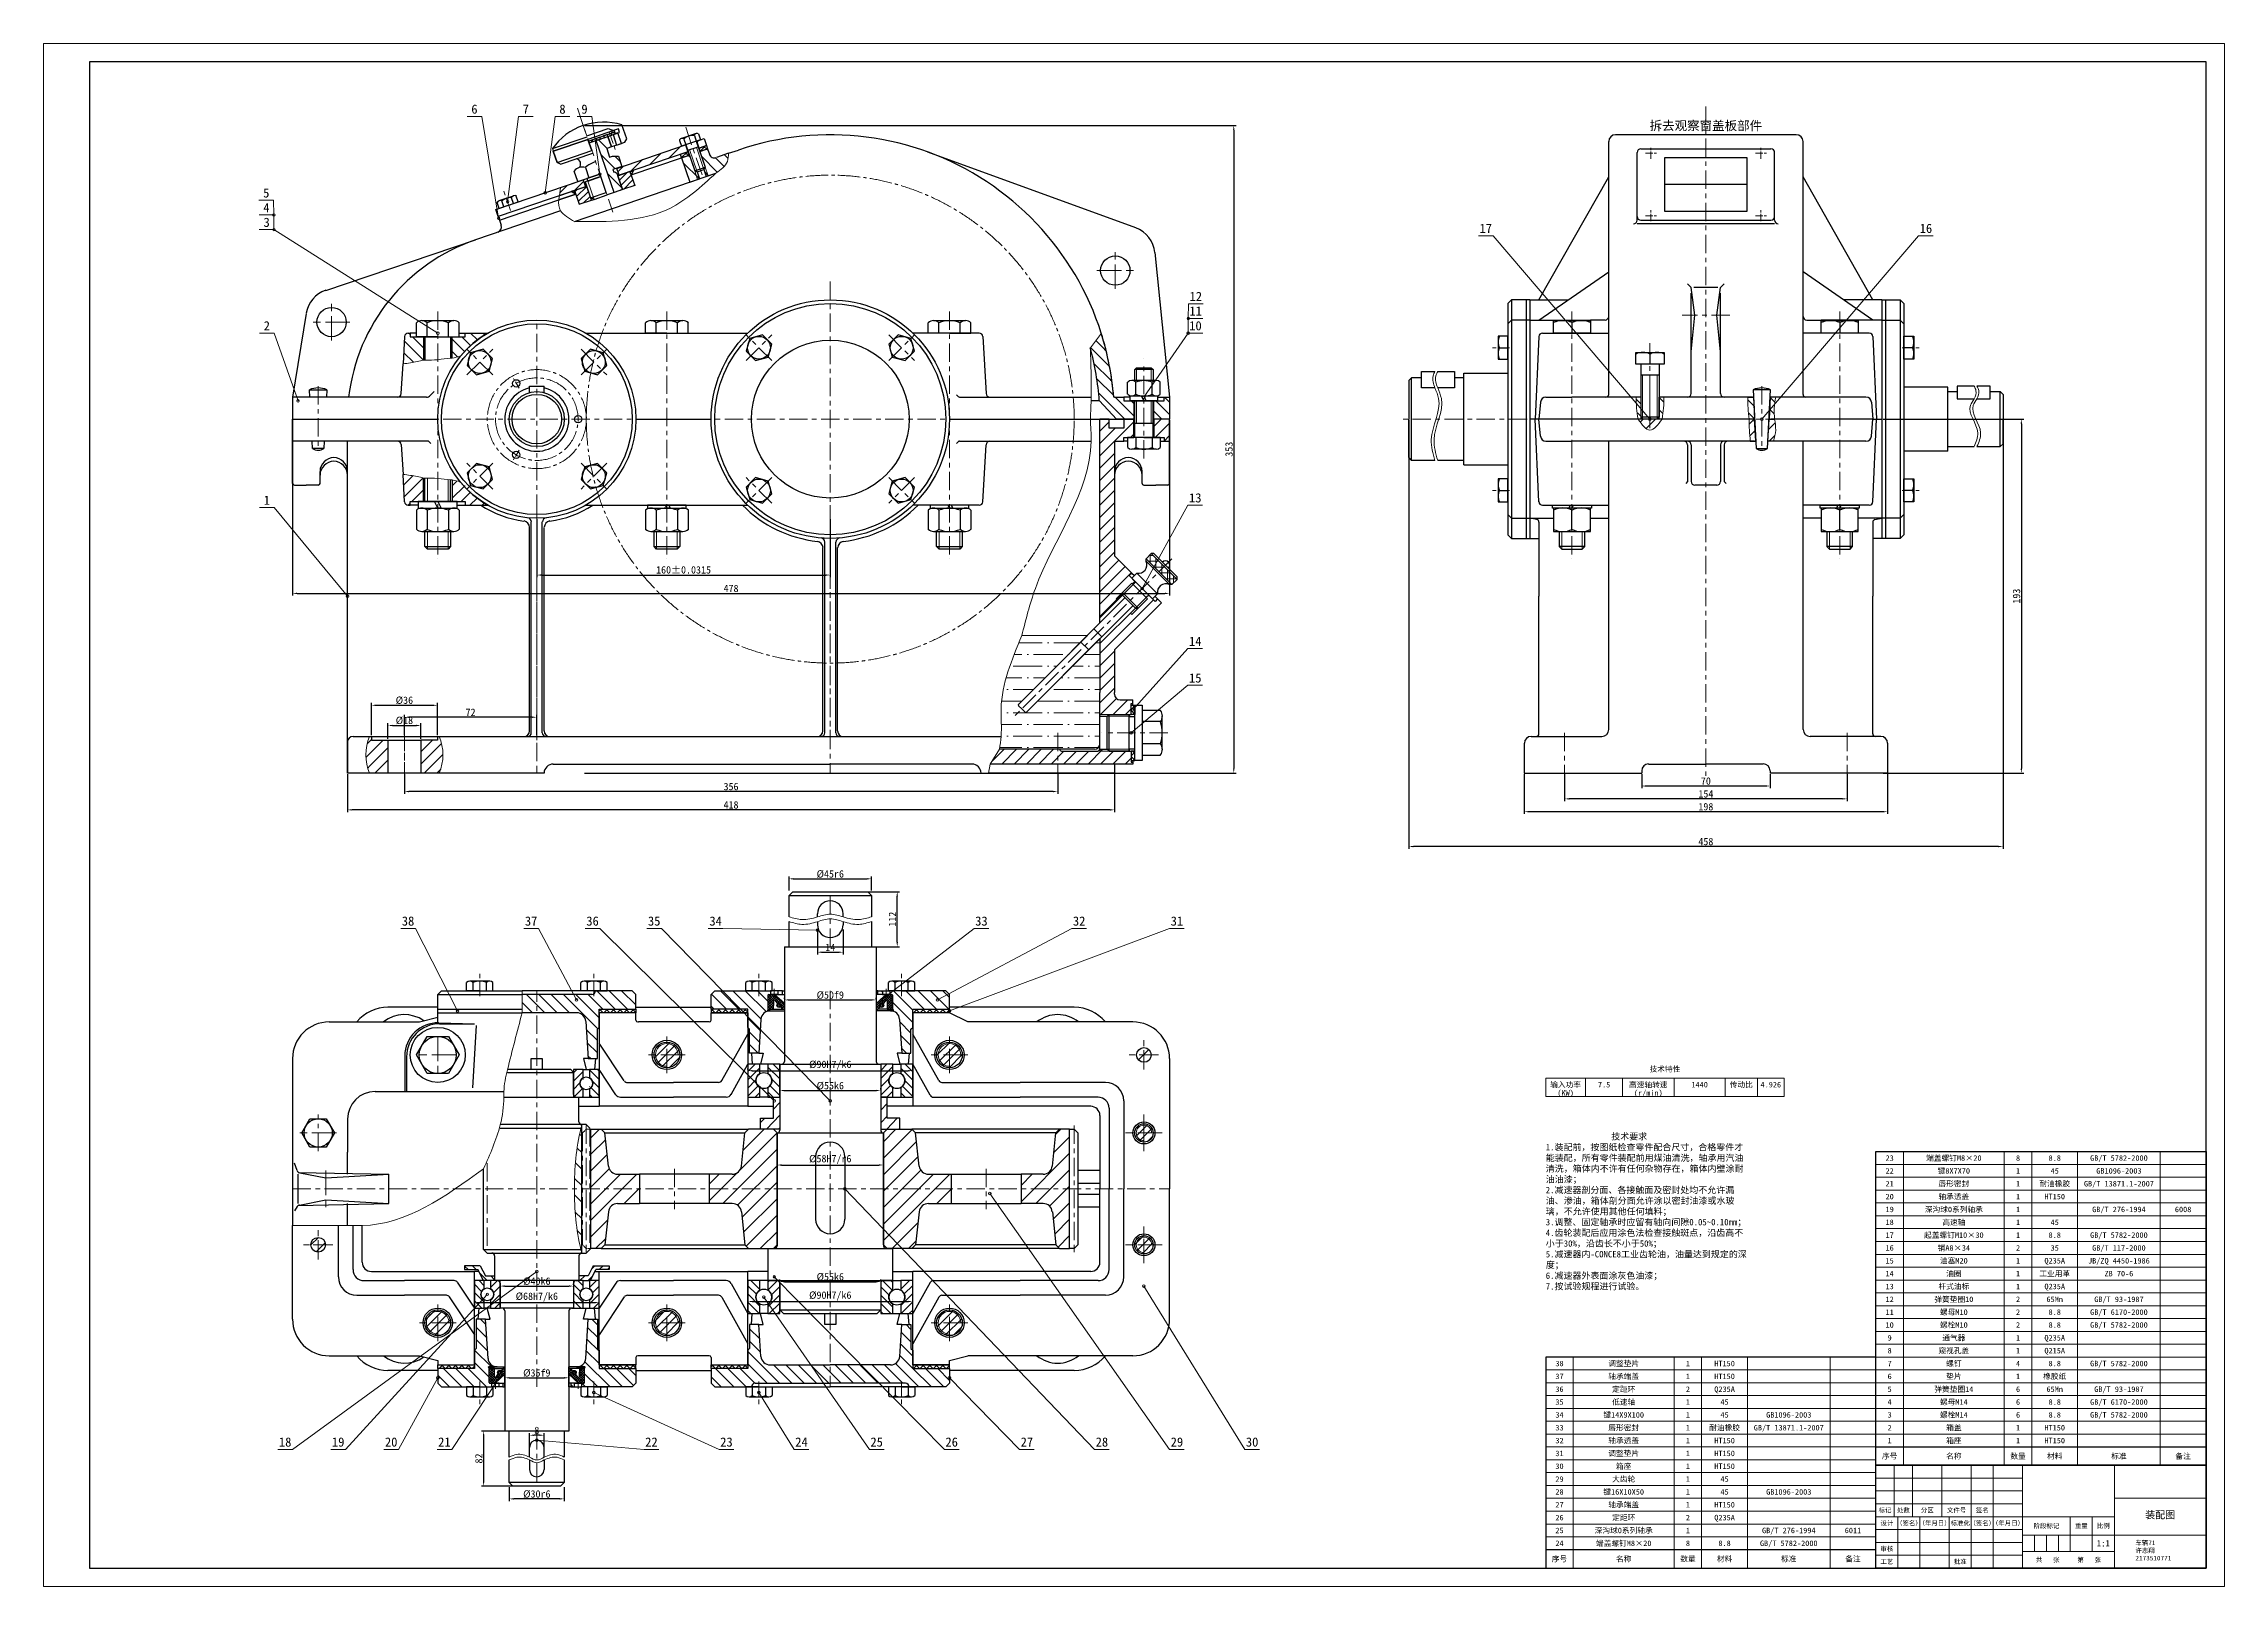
# Model space of a CAD drawing. Header units: millimetres. Extents: x 0 to 1189, y 0 to 841.
import ezdxf
from ezdxf.enums import TextEntityAlignment as Align

# ---------------------------------------------------------------- set-up
doc = ezdxf.new("R2010")
doc.units = ezdxf.units.MM
doc.linetypes.add('ACAD_ISO08W100', pattern=[36, 24, -3, 6, -3])
for name, color, linetype, lineweight in [('中心线', 6, 'ACAD_ISO08W100', 15), ('剖面线', 7, 'Continuous', 15), ('尺寸', 3, 'Continuous', 15), ('文字', 7, 'Continuous', 15), ('标注', 7, 'Continuous', 15), ('粗实线', 7, 'Continuous', 30), ('细实线', 7, 'Continuous', 15)]:
    doc.layers.add(name, color=color, linetype=linetype, lineweight=lineweight)
doc.styles.get("Standard").update_dxf_attribs({"font": ''})
doc.styles.get('Standard').set_extended_font_data('SimSun')
doc.dimstyles.new('ISO-25', dxfattribs={"dimtxt": 2.5, "dimasz": 2.5, "dimexe": 1.25, "dimexo": 0.625, "dimtad": 1, "dimtxsty": 'Standard', "dimcen": 2.5, "dimadec": 0, "dimazin": 0, "dimtfac": 1, "dimtmove": 0, "dimatfit": 3, "dimfxl": 1, "dimarcsym": 0})

# ---------------------------------------------------------------- blocks, each defined once
blk = doc.blocks.new('*D2')
at = {"layer": 'Defpoints', "color": 0, "transparency": 16777216}
for p in [(205.7, 469.3), (187.7, 461.3), (205.7, 461.3)]:
    blk.add_point(p, dxfattribs=at)
at = {"layer": '尺寸', "color": 0, "lineweight": -2, "transparency": 16777216}
for p, q in [((187.7, 462), (187.7, 470.6)), ((190.2, 469.3), (203.2, 469.3)), ((205.7, 462), (205.7, 470.6))]:
    blk.add_line(p, q, dxfattribs=at)
at = {"layer": '尺寸', "color": 0, "transparency": 16777216}
for points in [[(190.2, 469.7), (190.2, 468.9), (187.7, 469.3)], [(203.2, 469.7), (203.2, 468.9), (205.7, 469.3)]]:
    blk.add_solid(points, dxfattribs=at)
at = {"layer": '尺寸', "color": 0, "transparency": 16777216, "insert": (196.7, 472), "char_height": 4, "attachment_point": 5}
blk.add_mtext('%%c18', dxfattribs=at)
blk = doc.blocks.new('*D3')
at = {"layer": 'Defpoints', "color": 0, "transparency": 16777216}
for p in [(214.7, 480.3), (178.7, 463.3), (214.7, 463.3)]:
    blk.add_point(p, dxfattribs=at)
at = {"layer": '尺寸', "color": 0, "lineweight": -2, "transparency": 16777216}
for p, q in [((178.7, 464), (178.7, 481.6)), ((181.2, 480.3), (212.2, 480.3)), ((214.7, 464), (214.7, 481.6))]:
    blk.add_line(p, q, dxfattribs=at)
at = {"layer": '尺寸', "color": 0, "transparency": 16777216}
for points in [[(181.2, 480.7), (181.2, 479.9), (178.7, 480.3)], [(212.2, 480.7), (212.2, 479.9), (214.7, 480.3)]]:
    blk.add_solid(points, dxfattribs=at)
at = {"layer": '尺寸', "color": 0, "transparency": 16777216, "insert": (196.7, 483), "char_height": 4, "attachment_point": 5}
blk.add_mtext('%%c36', dxfattribs=at)
blk = doc.blocks.new('*D4')
at = {"layer": 'Defpoints', "color": 0, "transparency": 16777216}
for p in [(196.7, 473.8), (196.7, 463.3), (268.9, 463.3)]:
    blk.add_point(p, dxfattribs=at)
at = {"layer": '尺寸', "color": 0, "lineweight": -2, "transparency": 16777216}
for p, q in [((196.7, 464), (196.7, 475.1)), ((266.4, 473.8), (199.2, 473.8)), ((268.9, 464), (268.9, 475.1))]:
    blk.add_line(p, q, dxfattribs=at)
at = {"layer": '尺寸', "color": 0, "transparency": 16777216}
for points in [[(199.2, 474.2), (199.2, 473.4), (196.7, 473.8)], [(266.4, 474.2), (266.4, 473.4), (268.9, 473.8)]]:
    blk.add_solid(points, dxfattribs=at)
at = {"layer": '尺寸', "color": 0, "transparency": 16777216, "insert": (232.8, 476.5), "char_height": 4, "attachment_point": 5}
blk.add_mtext('72', dxfattribs=at)
blk = doc.blocks.new('*D5')
at = {"layer": 'Defpoints', "color": 0, "transparency": 16777216}
for p in [(294.2, 796.4), (294.2, 443.3), (648.9, 443.3)]:
    blk.add_point(p, dxfattribs=at)
at = {"layer": '尺寸', "color": 0, "lineweight": -2, "transparency": 16777216}
for p, q in [((294.9, 796.4), (650.2, 796.4)), ((648.9, 793.9), (648.9, 445.8)), ((294.9, 443.3), (650.2, 443.3))]:
    blk.add_line(p, q, dxfattribs=at)
at = {"layer": '尺寸', "color": 0, "transparency": 16777216}
for points in [[(648.5, 793.9), (649.3, 793.9), (648.9, 796.4)], [(648.5, 445.8), (649.3, 445.8), (648.9, 443.3)]]:
    blk.add_solid(points, dxfattribs=at)
at = {"layer": '尺寸', "color": 0, "transparency": 16777216, "insert": (646.3, 619.9), "char_height": 4, "attachment_point": 5, "rotation": 90}
blk.add_mtext('353', dxfattribs=at)
blk = doc.blocks.new('*D6')
at = {"layer": 'Defpoints', "color": 0, "transparency": 16777216}
for p in [(268.9, 582.3), (428.9, 582.3), (428.9, 551.3)]:
    blk.add_point(p, dxfattribs=at)
at = {"layer": '尺寸', "color": 0, "lineweight": -2, "transparency": 16777216}
for p, q in [((268.9, 581.7), (268.9, 550.1)), ((428.9, 581.7), (428.9, 550.1)), ((271.4, 551.3), (426.4, 551.3))]:
    blk.add_line(p, q, dxfattribs=at)
at = {"layer": '尺寸', "color": 0, "transparency": 16777216}
for points in [[(271.4, 551.7), (271.4, 550.9), (268.9, 551.3)], [(426.4, 551.7), (426.4, 550.9), (428.9, 551.3)]]:
    blk.add_solid(points, dxfattribs=at)
at = {"layer": '尺寸', "color": 0, "transparency": 16777216, "insert": (348.9, 554.1), "char_height": 4, "attachment_point": 5}
blk.add_mtext('160±0.0315', dxfattribs=at)
blk = doc.blocks.new('*D7')
at = {"layer": 'Defpoints', "color": 0, "transparency": 16777216}
for p in [(196.7, 443.3), (552.9, 443.3), (196.7, 433.3)]:
    blk.add_point(p, dxfattribs=at)
at = {"layer": '尺寸', "color": 0, "lineweight": -2, "transparency": 16777216}
for p, q in [((196.7, 442.7), (196.7, 432.1)), ((552.9, 442.7), (552.9, 432.1)), ((550.4, 433.3), (199.2, 433.3))]:
    blk.add_line(p, q, dxfattribs=at)
at = {"layer": '尺寸', "color": 0, "transparency": 16777216}
for points in [[(199.2, 433.7), (199.2, 432.9), (196.7, 433.3)], [(550.4, 433.7), (550.4, 432.9), (552.9, 433.3)]]:
    blk.add_solid(points, dxfattribs=at)
at = {"layer": '尺寸', "color": 0, "transparency": 16777216, "insert": (374.8, 436), "char_height": 4, "attachment_point": 5}
blk.add_mtext('356', dxfattribs=at)
blk = doc.blocks.new('*D8')
at = {"layer": 'Defpoints', "color": 0, "transparency": 16777216}
for p in [(135.7, 636.3), (613.9, 636.3), (613.9, 541.3)]:
    blk.add_point(p, dxfattribs=at)
at = {"layer": '尺寸', "color": 0, "lineweight": -2, "transparency": 16777216}
for p, q in [((135.7, 635.7), (135.7, 540.1)), ((613.9, 635.7), (613.9, 540.1)), ((138.2, 541.3), (611.4, 541.3))]:
    blk.add_line(p, q, dxfattribs=at)
at = {"layer": '尺寸', "color": 0, "transparency": 16777216}
for points in [[(138.2, 541.7), (138.2, 540.9), (135.7, 541.3)], [(611.4, 541.7), (611.4, 540.9), (613.9, 541.3)]]:
    blk.add_solid(points, dxfattribs=at)
at = {"layer": '尺寸', "color": 0, "transparency": 16777216, "insert": (374.8, 544), "char_height": 4, "attachment_point": 5}
blk.add_mtext('478', dxfattribs=at)
blk = doc.blocks.new('*D9')
at = {"layer": 'Defpoints', "color": 0, "transparency": 16777216}
for p in [(165.7, 443.3), (583.9, 443.3), (165.7, 423.3)]:
    blk.add_point(p, dxfattribs=at)
at = {"layer": '尺寸', "color": 0, "lineweight": -2, "transparency": 16777216}
for p, q in [((165.7, 442.7), (165.7, 422.1)), ((583.9, 442.7), (583.9, 422.1)), ((581.4, 423.3), (168.2, 423.3))]:
    blk.add_line(p, q, dxfattribs=at)
at = {"layer": '尺寸', "color": 0, "transparency": 16777216}
for points in [[(168.2, 423.7), (168.2, 422.9), (165.7, 423.3)], [(581.4, 423.7), (581.4, 422.9), (583.9, 423.3)]]:
    blk.add_solid(points, dxfattribs=at)
at = {"layer": '尺寸', "color": 0, "transparency": 16777216, "insert": (374.8, 426), "char_height": 4, "attachment_point": 5}
blk.add_mtext('418', dxfattribs=at)
blk = doc.blocks.new('*D10')
at = {"layer": 'Defpoints', "color": 0, "transparency": 16777216}
for p in [(871.3, 443.3), (941.3, 443.3), (871.3, 436.3)]:
    blk.add_point(p, dxfattribs=at)
at = {"layer": '尺寸', "color": 0, "lineweight": -2, "transparency": 16777216}
for p, q in [((871.3, 442.7), (871.3, 435.1)), ((941.3, 442.7), (941.3, 435.1)), ((938.8, 436.3), (873.8, 436.3))]:
    blk.add_line(p, q, dxfattribs=at)
at = {"layer": '尺寸', "color": 0, "transparency": 16777216}
for points in [[(873.8, 436.7), (873.8, 435.9), (871.3, 436.3)], [(938.8, 436.7), (938.8, 435.9), (941.3, 436.3)]]:
    blk.add_solid(points, dxfattribs=at)
at = {"layer": '尺寸', "color": 0, "transparency": 16777216, "insert": (906.3, 439), "char_height": 4, "attachment_point": 5}
blk.add_mtext('70', dxfattribs=at)
blk = doc.blocks.new('*D11')
at = {"layer": 'Defpoints', "color": 0, "transparency": 16777216}
for p in [(829.3, 443.3), (983.3, 443.3), (829.3, 429.3)]:
    blk.add_point(p, dxfattribs=at)
at = {"layer": '尺寸', "color": 0, "lineweight": -2, "transparency": 16777216}
for p, q in [((829.3, 442.7), (829.3, 428.1)), ((983.3, 442.7), (983.3, 428.1)), ((980.8, 429.3), (831.8, 429.3))]:
    blk.add_line(p, q, dxfattribs=at)
at = {"layer": '尺寸', "color": 0, "transparency": 16777216}
for points in [[(831.8, 429.7), (831.8, 428.9), (829.3, 429.3)], [(980.8, 429.7), (980.8, 428.9), (983.3, 429.3)]]:
    blk.add_solid(points, dxfattribs=at)
at = {"layer": '尺寸', "color": 0, "transparency": 16777216, "insert": (906.3, 432), "char_height": 4, "attachment_point": 5}
blk.add_mtext('154', dxfattribs=at)
blk = doc.blocks.new('*D12')
at = {"layer": 'Defpoints', "color": 0, "transparency": 16777216}
for p in [(807.3, 443.3), (1005.3, 443.3), (807.3, 422.3)]:
    blk.add_point(p, dxfattribs=at)
at = {"layer": '尺寸', "color": 0, "lineweight": -2, "transparency": 16777216}
for p, q in [((807.3, 442.7), (807.3, 421.1)), ((1005.3, 442.7), (1005.3, 421.1)), ((1002.8, 422.3), (809.8, 422.3))]:
    blk.add_line(p, q, dxfattribs=at)
at = {"layer": '尺寸', "color": 0, "transparency": 16777216}
for points in [[(809.8, 422.7), (809.8, 421.9), (807.3, 422.3)], [(1002.8, 422.7), (1002.8, 421.9), (1005.3, 422.3)]]:
    blk.add_solid(points, dxfattribs=at)
at = {"layer": '尺寸', "color": 0, "transparency": 16777216, "insert": (906.3, 425), "char_height": 4, "attachment_point": 5}
blk.add_mtext('198', dxfattribs=at)
blk = doc.blocks.new('*D13')
at = {"layer": 'Defpoints', "color": 0, "transparency": 16777216}
for p in [(1002.3, 636.3), (1002.3, 443.3), (1078.3, 443.3)]:
    blk.add_point(p, dxfattribs=at)
at = {"layer": '尺寸', "color": 0, "lineweight": -2, "transparency": 16777216}
for p, q in [((1003, 636.3), (1079.6, 636.3)), ((1078.3, 633.8), (1078.3, 445.8)), ((1003, 443.3), (1079.6, 443.3))]:
    blk.add_line(p, q, dxfattribs=at)
at = {"layer": '尺寸', "color": 0, "transparency": 16777216}
for points in [[(1077.9, 633.8), (1078.7, 633.8), (1078.3, 636.3)], [(1077.9, 445.8), (1078.7, 445.8), (1078.3, 443.3)]]:
    blk.add_solid(points, dxfattribs=at)
at = {"layer": '尺寸', "color": 0, "transparency": 16777216, "insert": (1075.7, 539.8), "char_height": 4, "attachment_point": 5, "rotation": 90}
blk.add_mtext('193', dxfattribs=at)
blk = doc.blocks.new('*D14')
at = {"layer": 'Defpoints', "color": 0, "transparency": 16777216}
for p in [(744.3, 636.3), (1068.3, 636.3), (744.3, 403.3)]:
    blk.add_point(p, dxfattribs=at)
at = {"layer": '尺寸', "color": 0, "lineweight": -2, "transparency": 16777216}
for p, q in [((744.3, 635.7), (744.3, 402.1)), ((1068.3, 635.7), (1068.3, 402.1)), ((1065.8, 403.3), (746.8, 403.3))]:
    blk.add_line(p, q, dxfattribs=at)
at = {"layer": '尺寸', "color": 0, "transparency": 16777216}
for points in [[(746.8, 403.7), (746.8, 402.9), (744.3, 403.3)], [(1065.8, 403.7), (1065.8, 402.9), (1068.3, 403.3)]]:
    blk.add_solid(points, dxfattribs=at)
at = {"layer": '尺寸', "color": 0, "transparency": 16777216, "insert": (906.3, 406), "char_height": 4, "attachment_point": 5}
blk.add_mtext('458', dxfattribs=at)
blk = doc.blocks.new('*D15')
at = {"layer": 'Defpoints', "color": 0, "transparency": 16777216}
for p in [(253.9, 54.7), (253.9, 47.7), (283.9, 54.7)]:
    blk.add_point(p, dxfattribs=at)
at = {"layer": '尺寸', "color": 0, "lineweight": -2, "transparency": 16777216}
for p, q in [((253.9, 54), (253.9, 46.4)), ((281.4, 47.7), (256.4, 47.7)), ((283.9, 54), (283.9, 46.4))]:
    blk.add_line(p, q, dxfattribs=at)
at = {"layer": '尺寸', "color": 0, "transparency": 16777216}
for points in [[(256.4, 48.1), (256.4, 47.3), (253.9, 47.7)], [(281.4, 48.1), (281.4, 47.3), (283.9, 47.7)]]:
    blk.add_solid(points, dxfattribs=at)
at = {"layer": '尺寸', "color": 0, "transparency": 16777216, "insert": (268.9, 50.3), "char_height": 4, "attachment_point": 5}
blk.add_mtext('%%c30r6', dxfattribs=at)
blk = doc.blocks.new('*D16')
at = {"layer": 'Defpoints', "color": 0, "transparency": 16777216}
for p in [(268.9, 84.7), (239.9, 54.7), (268.9, 54.7)]:
    blk.add_point(p, dxfattribs=at)
at = {"layer": '尺寸', "color": 0, "lineweight": -2, "transparency": 16777216}
for p, q in [((268.3, 84.7), (238.7, 84.7)), ((239.9, 82.2), (239.9, 57.2)), ((268.3, 54.7), (238.7, 54.7))]:
    blk.add_line(p, q, dxfattribs=at)
at = {"layer": '尺寸', "color": 0, "transparency": 16777216}
for points in [[(239.5, 82.2), (240.3, 82.2), (239.9, 84.7)], [(239.5, 57.2), (240.3, 57.2), (239.9, 54.7)]]:
    blk.add_solid(points, dxfattribs=at)
at = {"layer": '尺寸', "color": 0, "transparency": 16777216, "insert": (237.3, 69.7), "char_height": 4, "attachment_point": 5, "rotation": 90}
blk.add_mtext('82', dxfattribs=at)
blk = doc.blocks.new('*D17')
at = {"layer": 'Defpoints', "color": 0, "transparency": 16777216}
for p in [(264.9, 82.4), (264.9, 74.7), (272.9, 74.7)]:
    blk.add_point(p, dxfattribs=at)
at = {"layer": '尺寸', "color": 0, "lineweight": -2, "transparency": 16777216}
for p, q in [((264.9, 75.3), (264.9, 83.6)), ((272.9, 75.3), (272.9, 83.6)), ((270.4, 82.4), (267.4, 82.4))]:
    blk.add_line(p, q, dxfattribs=at)
at = {"layer": '尺寸', "color": 0, "transparency": 16777216}
for points in [[(267.4, 82.8), (267.4, 82), (264.9, 82.4)], [(270.4, 82.8), (270.4, 82), (272.9, 82.4)]]:
    blk.add_solid(points, dxfattribs=at)
at = {"layer": '尺寸', "color": 0, "transparency": 16777216, "insert": (268.9, 85), "char_height": 4, "attachment_point": 5}
blk.add_mtext('8', dxfattribs=at)
blk = doc.blocks.new('*D18')
at = {"layer": 'Defpoints', "color": 0, "transparency": 16777216}
for p in [(451.4, 385.7), (406.4, 378.7), (451.4, 378.7)]:
    blk.add_point(p, dxfattribs=at)
at = {"layer": '尺寸', "color": 0, "lineweight": -2, "transparency": 16777216}
for p, q in [((406.4, 379.3), (406.4, 386.9)), ((408.9, 385.7), (448.9, 385.7)), ((451.4, 379.3), (451.4, 386.9))]:
    blk.add_line(p, q, dxfattribs=at)
at = {"layer": '尺寸', "color": 0, "transparency": 16777216}
for points in [[(408.9, 386.1), (408.9, 385.3), (406.4, 385.7)], [(448.9, 386.1), (448.9, 385.3), (451.4, 385.7)]]:
    blk.add_solid(points, dxfattribs=at)
at = {"layer": '尺寸', "color": 0, "transparency": 16777216, "insert": (428.9, 388.3), "char_height": 4, "attachment_point": 5}
blk.add_mtext('%%c45r6', dxfattribs=at)
blk = doc.blocks.new('*D19')
at = {"layer": 'Defpoints', "color": 0, "transparency": 16777216}
for p in [(428.9, 378.7), (465.4, 378.7), (428.9, 348.7)]:
    blk.add_point(p, dxfattribs=at)
at = {"layer": '尺寸', "color": 0, "lineweight": -2, "transparency": 16777216}
for p, q in [((429.6, 378.7), (466.7, 378.7)), ((465.4, 351.2), (465.4, 376.2)), ((429.6, 348.7), (466.7, 348.7))]:
    blk.add_line(p, q, dxfattribs=at)
at = {"layer": '尺寸', "color": 0, "transparency": 16777216}
for points in [[(465, 376.2), (465.8, 376.2), (465.4, 378.7)], [(465, 351.2), (465.8, 351.2), (465.4, 348.7)]]:
    blk.add_solid(points, dxfattribs=at)
at = {"layer": '尺寸', "color": 0, "transparency": 16777216, "insert": (462.8, 363.7), "char_height": 4, "attachment_point": 5, "rotation": 90}
blk.add_mtext('112', dxfattribs=at)
blk = doc.blocks.new('*D20')
at = {"layer": 'Defpoints', "color": 0, "transparency": 16777216}
for p in [(421.9, 358.7), (435.9, 358.7), (435.9, 345.7)]:
    blk.add_point(p, dxfattribs=at)
at = {"layer": '尺寸', "color": 0, "lineweight": -2, "transparency": 16777216}
for p, q in [((421.9, 358), (421.9, 344.5)), ((435.9, 358), (435.9, 344.5)), ((424.4, 345.7), (433.4, 345.7))]:
    blk.add_line(p, q, dxfattribs=at)
at = {"layer": '尺寸', "color": 0, "transparency": 16777216}
for points in [[(424.4, 346.1), (424.4, 345.3), (421.9, 345.7)], [(433.4, 346.1), (433.4, 345.3), (435.9, 345.7)]]:
    blk.add_solid(points, dxfattribs=at)
at = {"layer": '尺寸', "color": 0, "transparency": 16777216, "insert": (428.9, 348.3), "char_height": 4, "attachment_point": 5}
blk.add_mtext('14', dxfattribs=at)
blk = doc.blocks.new('*D21')
at = {"layer": 'Defpoints', "color": 0, "transparency": 16777216}
for p in [(234.9, 154.7), (302.9, 154.7), (302.9, 154.7)]:
    blk.add_point(p, dxfattribs=at)
at = {"layer": '尺寸', "color": 0, "lineweight": -2, "transparency": 16777216}
for p, q in [((234.9, 155.3), (234.9, 155.9)), ((237.4, 154.7), (300.4, 154.7)), ((302.9, 155.3), (302.9, 155.9))]:
    blk.add_line(p, q, dxfattribs=at)
at = {"layer": '尺寸', "color": 0, "transparency": 16777216}
for points in [[(237.4, 155.1), (237.4, 154.3), (234.9, 154.7)], [(300.4, 155.1), (300.4, 154.3), (302.9, 154.7)]]:
    blk.add_solid(points, dxfattribs=at)
at = {"layer": '尺寸', "color": 0, "transparency": 16777216, "insert": (268.9, 157.7), "char_height": 4, "attachment_point": 5}
blk.add_mtext('%%c68H7/k6', dxfattribs=at)
blk = doc.blocks.new('*D22')
at = {"layer": 'Defpoints', "color": 0, "transparency": 16777216}
for p in [(248.9, 163.7), (288.9, 163.7), (288.9, 163.7)]:
    blk.add_point(p, dxfattribs=at)
at = {"layer": '尺寸', "color": 0, "lineweight": -2, "transparency": 16777216}
for p, q in [((248.9, 164.3), (248.9, 164.9)), ((251.4, 163.7), (286.4, 163.7)), ((288.9, 164.3), (288.9, 164.9))]:
    blk.add_line(p, q, dxfattribs=at)
at = {"layer": '尺寸', "color": 0, "transparency": 16777216}
for points in [[(251.4, 164.1), (251.4, 163.3), (248.9, 163.7)], [(286.4, 164.1), (286.4, 163.3), (288.9, 163.7)]]:
    blk.add_solid(points, dxfattribs=at)
at = {"layer": '尺寸', "color": 0, "transparency": 16777216, "insert": (268.9, 166.3), "char_height": 4, "attachment_point": 5}
blk.add_mtext('%%c40k6', dxfattribs=at)
blk = doc.blocks.new('*D23')
at = {"layer": 'Defpoints', "color": 0, "transparency": 16777216}
for p in [(383.9, 155.3), (473.9, 155.3), (473.9, 155.3)]:
    blk.add_point(p, dxfattribs=at)
at = {"layer": '尺寸', "color": 0, "lineweight": -2, "transparency": 16777216}
for p, q in [((383.9, 155.9), (383.9, 156.5)), ((386.4, 155.3), (471.4, 155.3)), ((473.9, 155.9), (473.9, 156.5))]:
    blk.add_line(p, q, dxfattribs=at)
at = {"layer": '尺寸', "color": 0, "transparency": 16777216}
for points in [[(386.4, 155.7), (386.4, 154.9), (383.9, 155.3)], [(471.4, 155.7), (471.4, 154.9), (473.9, 155.3)]]:
    blk.add_solid(points, dxfattribs=at)
at = {"layer": '尺寸', "color": 0, "transparency": 16777216, "insert": (428.9, 158.3), "char_height": 4, "attachment_point": 5}
blk.add_mtext('%%c90H7/k6', dxfattribs=at)
blk = doc.blocks.new('*D24')
at = {"layer": 'Defpoints', "color": 0, "transparency": 16777216}
for p in [(401.4, 166.1), (456.4, 166.1), (456.4, 166.1)]:
    blk.add_point(p, dxfattribs=at)
at = {"layer": '尺寸', "color": 0, "lineweight": -2, "transparency": 16777216}
for p, q in [((401.4, 166.7), (401.4, 167.3)), ((456.4, 166.7), (456.4, 167.3)), ((403.9, 166.1), (453.9, 166.1))]:
    blk.add_line(p, q, dxfattribs=at)
at = {"layer": '尺寸', "color": 0, "transparency": 16777216}
for points in [[(403.9, 166.5), (403.9, 165.7), (401.4, 166.1)], [(453.9, 166.5), (453.9, 165.7), (456.4, 166.1)]]:
    blk.add_solid(points, dxfattribs=at)
at = {"layer": '尺寸', "color": 0, "transparency": 16777216, "insert": (428.9, 168.7), "char_height": 4, "attachment_point": 5}
blk.add_mtext('%%c55k6', dxfattribs=at)
blk = doc.blocks.new('*D25')
at = {"layer": 'Defpoints', "color": 0, "transparency": 16777216}
for p in [(401.4, 270.3), (456.4, 270.3), (456.4, 270.3)]:
    blk.add_point(p, dxfattribs=at)
at = {"layer": '尺寸', "color": 0, "lineweight": -2, "transparency": 16777216}
for p, q in [((401.4, 270.9), (401.4, 271.5)), ((403.9, 270.3), (453.9, 270.3)), ((456.4, 270.9), (456.4, 271.5))]:
    blk.add_line(p, q, dxfattribs=at)
at = {"layer": '尺寸', "color": 0, "transparency": 16777216}
for points in [[(403.9, 270.7), (403.9, 269.9), (401.4, 270.3)], [(453.9, 270.7), (453.9, 269.9), (456.4, 270.3)]]:
    blk.add_solid(points, dxfattribs=at)
at = {"layer": '尺寸', "color": 0, "transparency": 16777216, "insert": (428.9, 272.9), "char_height": 4, "attachment_point": 5}
blk.add_mtext('%%c55k6', dxfattribs=at)
blk = doc.blocks.new('*D26')
at = {"layer": 'Defpoints', "color": 0, "transparency": 16777216}
for p in [(383.9, 281.1), (473.9, 281.1), (473.9, 281.1)]:
    blk.add_point(p, dxfattribs=at)
at = {"layer": '尺寸', "color": 0, "lineweight": -2, "transparency": 16777216}
for p, q in [((383.9, 281.7), (383.9, 282.3)), ((386.4, 281.1), (471.4, 281.1)), ((473.9, 281.7), (473.9, 282.3))]:
    blk.add_line(p, q, dxfattribs=at)
at = {"layer": '尺寸', "color": 0, "transparency": 16777216}
for points in [[(386.4, 281.5), (386.4, 280.7), (383.9, 281.1)], [(471.4, 281.5), (471.4, 280.7), (473.9, 281.1)]]:
    blk.add_solid(points, dxfattribs=at)
at = {"layer": '尺寸', "color": 0, "transparency": 16777216, "insert": (428.9, 284.1), "char_height": 4, "attachment_point": 5}
blk.add_mtext('%%c90H7/k6', dxfattribs=at)
blk = doc.blocks.new('*D27')
at = {"layer": 'Defpoints', "color": 0, "transparency": 16777216}
for p in [(399.9, 229.7), (457.9, 229.7), (457.9, 229.7)]:
    blk.add_point(p, dxfattribs=at)
at = {"layer": '尺寸', "color": 0, "lineweight": -2, "transparency": 16777216}
for p, q in [((399.9, 230.3), (399.9, 230.9)), ((402.4, 229.7), (455.4, 229.7)), ((457.9, 230.3), (457.9, 230.9))]:
    blk.add_line(p, q, dxfattribs=at)
at = {"layer": '尺寸', "color": 0, "transparency": 16777216}
for points in [[(402.4, 230.1), (402.4, 229.3), (399.9, 229.7)], [(455.4, 230.1), (455.4, 229.3), (457.9, 229.7)]]:
    blk.add_solid(points, dxfattribs=at)
at = {"layer": '尺寸', "color": 0, "transparency": 16777216, "insert": (428.9, 232.7), "char_height": 4, "attachment_point": 5}
blk.add_mtext('%%c58H7/r6', dxfattribs=at)
blk = doc.blocks.new('*D28')
at = {"layer": 'Defpoints', "color": 0, "transparency": 16777216}
for p in [(251.4, 113.7), (286.4, 113.7), (286.4, 113.7)]:
    blk.add_point(p, dxfattribs=at)
at = {"layer": '尺寸', "color": 0, "lineweight": -2, "transparency": 16777216}
for p, q in [((251.4, 114.3), (251.4, 114.9)), ((253.9, 113.7), (283.9, 113.7)), ((286.4, 114.3), (286.4, 114.9))]:
    blk.add_line(p, q, dxfattribs=at)
at = {"layer": '尺寸', "color": 0, "transparency": 16777216}
for points in [[(253.9, 114.1), (253.9, 113.3), (251.4, 113.7)], [(283.9, 114.1), (283.9, 113.3), (286.4, 113.7)]]:
    blk.add_solid(points, dxfattribs=at)
at = {"layer": '尺寸', "color": 0, "transparency": 16777216, "insert": (268.9, 116.3), "char_height": 4, "attachment_point": 5}
blk.add_mtext('%%c35f9', dxfattribs=at)
blk = doc.blocks.new('*D29')
at = {"layer": 'Defpoints', "color": 0, "transparency": 16777216}
for p in [(403.9, 319.7), (453.9, 319.7), (453.9, 319.7)]:
    blk.add_point(p, dxfattribs=at)
at = {"layer": '尺寸', "color": 0, "lineweight": -2, "transparency": 16777216}
for p, q in [((403.9, 320.3), (403.9, 320.9)), ((406.4, 319.7), (451.4, 319.7)), ((453.9, 320.3), (453.9, 320.9))]:
    blk.add_line(p, q, dxfattribs=at)
at = {"layer": '尺寸', "color": 0, "transparency": 16777216}
for points in [[(406.4, 320.1), (406.4, 319.3), (403.9, 319.7)], [(451.4, 320.1), (451.4, 319.3), (453.9, 319.7)]]:
    blk.add_solid(points, dxfattribs=at)
at = {"layer": '尺寸', "color": 0, "transparency": 16777216, "insert": (428.9, 322.3), "char_height": 4, "attachment_point": 5}
blk.add_mtext('%%c50f9', dxfattribs=at)

msp = doc.modelspace()

# ---------------------------------------------------------------- hatches: boundary and pattern name
at = {"layer": '剖面线'}
h = msp.add_hatch(dxfattribs=at)
h.set_pattern_fill('ANSI37', color=256, scale=2, angle=90, style=0)
h.paths.add_polyline_path([(297.5, 786.9), (299.5, 787.6), (299.2, 788.6), (297.2, 787.9)], flags=16)
h = msp.add_hatch(dxfattribs=at)
h.set_pattern_fill('ANSI37', color=256, scale=2, angle=90, style=0)
h.paths.add_polyline_path([(301.6, 788.3), (303.6, 789), (303.3, 790), (301.2, 789.3)], flags=16)
h = msp.add_hatch(dxfattribs=at)
h.set_pattern_fill('ANSI31', color=256, scale=1.5, angle=90, style=0)
h.paths.add_polyline_path([(311, 759.8), (301.3, 788.2), (307.7, 790.4), (309.6, 784.7), (307, 783.8), (308.6, 779.1), (310.1, 779.6), (313.4, 779.7), (315.3, 774), (310.4, 772.3), (310.9, 770.9), (311.4, 771.1), (312.6, 770.4), (315.7, 761.4)], flags=16)
h = msp.add_hatch(dxfattribs=at)
h.set_pattern_fill('ANSI37', color=256, scale=2, angle=90, style=0)
h.paths.add_polyline_path([(305.7, 789.7), (307.7, 790.4), (307.4, 791.4), (305.3, 790.7)], flags=16)
h = msp.add_hatch(dxfattribs=at)
h.set_pattern_fill('ANSI37', color=256, scale=2, angle=90, style=0)
h.paths.add_polyline_path([(309.7, 791.1), (311.8, 791.8), (311.5, 792.8), (309.4, 792.1)], flags=16)
h = msp.add_hatch(dxfattribs=at)
h.set_pattern_fill('ANSI31', color=256, scale=1.5, style=0)
h.paths.add_polyline_path([(312.5, 773), (349.9, 785.8), (351.2, 782), (313.8, 769.3)], flags=16)
h = msp.add_hatch(dxfattribs=at)
h.set_pattern_fill('ANSI31', color=256, scale=1.5, style=0)
h.paths.add_polyline_path([(356.1, 787.9), (360.1, 789.3), (361.4, 785.5), (357.4, 784.1)], flags=16)
h = msp.add_hatch(dxfattribs=at)
h.set_pattern_fill('ANSI37', color=256, scale=1.5, angle=90, style=0)
h.paths.add_polyline_path([(357.4, 784.1), (361.4, 785.5), (362, 783.6), (358, 782.2)], flags=16)
h = msp.add_hatch(dxfattribs=at)
h.set_pattern_fill('ANSI37', color=256, scale=1.5, angle=90, style=0)
h.paths.add_polyline_path([(347.2, 780.7), (351.2, 782), (351.8, 780.1), (347.8, 778.8)], flags=16)
h = msp.add_hatch(dxfattribs=at)
h.set_pattern_fill('ANSI31', color=256, scale=1.5, angle=90, style=0)
h.paths.add_polyline_path([(347.8, 778.8), (352.1, 780.2), (355, 771.7), (356.3, 771.1), (357.6, 767.3), (352.3, 765.5)], flags=16)
h = msp.add_hatch(dxfattribs=at)
h.set_pattern_fill('ANSI31', color=256, scale=1.5, angle=90, style=0)
edge = h.paths.add_edge_path(flags=16)
edge.add_line((357.8, 782.2), (362, 783.6))
edge.add_line((362, 783.6), (363, 780.8))
edge.add_arc((365.8, 781.7), 3, 198.8646, 288.8646)
edge.add_line((366.8, 778.9), (373.4, 781.2))
edge.add_spline(control_points=[(373.4, 781.2), (373.4, 779.6), (373.2, 775), (369.2, 772.2), (366.5, 770.4)], knot_values=[0, 0, 0, 0, 4.472136, 13.416408, 13.416408, 13.416408, 13.416408], degree=3, periodic=0)
edge.add_line((366.5, 770.4), (361.3, 768.6))
edge.add_line((361.3, 768.6), (360, 772.4))
edge.add_line((360, 772.4), (360.7, 773.6))
edge.add_line((360.7, 773.6), (357.8, 782.2))
h = msp.add_hatch(dxfattribs=at)
h.set_pattern_fill('ANSI31', color=256, scale=1.5, style=0)
h.paths.add_polyline_path([(294.1, 766.7), (295.4, 762.9), (281.2, 758.1), (281.8, 762.5)], flags=16)
h = msp.add_hatch(dxfattribs=at)
h.set_pattern_fill('ANSI31', color=256, scale=0.8, angle=180, style=0)
h.paths.add_polyline_path([(296.1, 763.2), (289.5, 760.9), (292, 753.4), (298.7, 755.6)], flags=16)
h = msp.add_hatch(dxfattribs=at)
h.set_pattern_fill('ANSI31', color=256, scale=0.8, angle=180, style=0)
h.paths.add_polyline_path([(313.1, 769), (319.7, 771.3), (322.3, 763.7), (315.7, 761.4)], flags=16)
h = msp.add_hatch(dxfattribs=at)
h.set_pattern_fill('ANSI37', color=256, scale=0.8, style=0)
h.paths.add_polyline_path([(319.7, 771.3), (321.6, 771.9), (320.4, 769.4)], flags=16)
h = msp.add_hatch(dxfattribs=at)
h.set_pattern_fill('ANSI37', color=256, scale=0.8, style=0)
h.paths.add_polyline_path([(289.5, 760.9), (287.6, 760.3), (290.1, 759)], flags=16)
h = msp.add_hatch(dxfattribs=at)
h.set_pattern_fill('ANSI31', color=256, scale=1.5, angle=90, style=0)
edge = h.paths.add_edge_path(flags=16)
edge.add_arc((198.8, 681.2), 2, 90, 176.7206)
edge.add_line((196.8, 681.4), (196, 666.5))
edge.add_spline(control_points=[(196, 666.5), (197.3, 666.6), (201.1, 667.1), (204.8, 667.9), (207.2, 668.5)], knot_values=[0, 0, 0, 0, 3.991075, 11.394622, 11.394622, 11.394622, 11.394622], degree=3, periodic=0)
edge.add_line((207.2, 668.5), (207.2, 681.2))
edge.add_line((207.2, 681.2), (199.9, 681.2))
edge.add_line((199.9, 681.2), (199.9, 683.2))
edge.add_line((199.9, 683.2), (198.8, 683.2))
h = msp.add_hatch(dxfattribs=at)
h.set_pattern_fill('ANSI31', color=256, scale=1.5, angle=90, style=0)
edge = h.paths.add_edge_path(flags=16)
edge.add_line((222.7, 669.5), (222.7, 681.2))
edge.add_line((222.7, 681.2), (229.9, 681.2))
edge.add_line((229.9, 681.2), (229.9, 683.2))
edge.add_line((229.9, 683.2), (242.2, 683.2))
edge.add_arc((268.9, 636.3), 54, 119.7042, 140.763)
edge.add_spline(control_points=[(227.1, 670.5), (225.6, 670.2), (224.2, 669.8), (222.7, 669.5)], knot_values=[0, 0, 0, 0, 4.536625, 4.536625, 4.536625, 4.536625], degree=3, periodic=0)
h = msp.add_hatch(dxfattribs=at)
h.set_pattern_fill('ANSI31', color=256, scale=1.5, angle=90, style=0)
edge = h.paths.add_edge_path(flags=16)
edge.add_line((583.9, 648.3), (588.9, 648.3))
edge.add_line((588.9, 648.3), (588.9, 646.3))
edge.add_line((588.9, 646.3), (594.4, 646.3))
edge.add_line((594.4, 646.3), (594.4, 636.3))
edge.add_line((594.4, 636.3), (584.9, 636.3))
edge.add_line((584.9, 636.3), (575.6, 646.3))
edge.add_arc((428.9, 636.3), 147, 3.9007, 15.3464)
edge.add_line((570.7, 675.2), (576.7, 683.2))
edge.add_arc((428.9, 636.3), 155, 4.4402, 17.6143, ccw=False)
edge.add_line((583.5, 648.3), (583.9, 648.3))
h = msp.add_hatch(dxfattribs=at)
h.set_pattern_fill('ANSI31', color=256, scale=1.5, angle=90, style=0)
h.paths.add_polyline_path([(613.9, 648.3), (613.9, 636.3), (605.4, 636.3), (605.4, 646.3), (610.9, 646.3), (610.9, 648.3)], flags=16)
h = msp.add_hatch(dxfattribs=at)
h.set_pattern_fill('ANSI31', color=256, scale=1.5, angle=90, style=0)
edge = h.paths.add_edge_path(flags=16)
edge.add_line((870.8, 636.3), (869.3, 636.3))
edge.add_arc((923.3, 646.9), 55, 178.4811, 191.0461, ccw=False)
edge.add_line((868.3, 648.3), (870.8, 648.3))
edge.add_line((870.8, 648.3), (870.8, 636.3))
h = msp.add_hatch(dxfattribs=at)
h.set_pattern_fill('ANSI31', color=256, scale=1.5, angle=90, style=0)
edge = h.paths.add_edge_path(flags=16)
edge.add_line((880.8, 636.3), (880.8, 648.3))
edge.add_line((880.8, 648.3), (883.4, 648.3))
edge.add_arc((828.4, 646.9), 55, -11.0461, 1.5189, ccw=False)
edge.add_line((882.4, 636.3), (880.8, 636.3))
h = msp.add_hatch(dxfattribs=at)
h.set_pattern_fill('ANSI31', color=256, scale=1.5, angle=90, style=0)
edge = h.paths.add_edge_path(flags=16)
edge.add_line((929.2, 648.3), (932.2, 648.3))
edge.add_line((932.2, 648.3), (932.9, 636.3))
edge.add_line((932.9, 636.3), (929.9, 636.3))
edge.add_spline(control_points=[(929.9, 636.3), (929.7, 638.3), (929.2, 642.3), (929.2, 646.3), (929.2, 648.3)], knot_values=[0, 0, 0, 0, 6.0246, 12.02534, 12.02534, 12.02534, 12.02534], degree=3, periodic=0)
h = msp.add_hatch(dxfattribs=at)
h.set_pattern_fill('ANSI31', color=256, scale=1.5, angle=90, style=0)
edge = h.paths.add_edge_path(flags=16)
edge.add_line((944.4, 648.3), (941.4, 648.3))
edge.add_line((941.4, 648.3), (940.8, 636.3))
edge.add_line((940.8, 636.3), (943.8, 636.3))
edge.add_spline(control_points=[(943.8, 636.3), (943.6, 638.3), (943.3, 642.4), (944.1, 646.3), (944.4, 648.3)], knot_values=[0, 0, 0, 0, 6.002826, 12.058911, 12.058911, 12.058911, 12.058911], degree=3, periodic=0)
h = msp.add_hatch(dxfattribs=at)
h.set_pattern_fill('ANSI31', color=256, scale=1.5, style=0)
h.paths.add_polyline_path([(583.9, 624.3), (588.9, 624.3), (588.9, 626.3), (594.4, 626.3), (594.4, 636.3), (588.9, 636.3), (588.9, 631.3), (580.9, 631.3), (580.9, 636.3), (575.9, 636.3), (575.9, 528), (588.3, 540.4), (588.3, 541.8), (593.3, 546.8), (594, 546.1), (595.4, 547.5), (591.9, 551), (593.3, 552.4), (583.9, 561.8)], flags=16)
h = msp.add_hatch(dxfattribs=at)
h.set_pattern_fill('ANSI31', color=256, scale=1.5, style=0)
h.paths.add_polyline_path([(613.9, 624.3), (613.9, 636.3), (605.4, 636.3), (605.4, 626.3), (610.9, 626.3), (610.9, 624.3)], flags=16)
h = msp.add_hatch(dxfattribs=at)
h.set_pattern_fill('ANSI31', color=256, scale=1.5, style=0)
edge = h.paths.add_edge_path(flags=16)
edge.add_spline(control_points=[(882.4, 636.3), (880.2, 633.3), (875.8, 627.3), (871.5, 633.3), (869.3, 636.3)], knot_values=[0, 0, 0, 0, 8.878195, 17.756389, 17.756389, 17.756389, 17.756389], degree=3, periodic=0)
edge.add_line((869.3, 636.3), (882.4, 636.3))
h = msp.add_hatch(dxfattribs=at)
h.set_pattern_fill('ANSI31', color=256, scale=1.5, style=0)
edge = h.paths.add_edge_path(flags=16)
edge.add_line((930.5, 624.3), (933.5, 624.3))
edge.add_line((933.5, 624.3), (932.9, 636.3))
edge.add_line((932.9, 636.3), (929.9, 636.3))
edge.add_spline(control_points=[(929.9, 636.3), (929.9, 634.3), (930, 630.3), (930.3, 626.3), (930.5, 624.3)], knot_values=[0, 0, 0, 0, 6.002826, 12.019973, 12.019973, 12.019973, 12.019973], degree=3, periodic=0)
h = msp.add_hatch(dxfattribs=at)
h.set_pattern_fill('ANSI31', color=256, scale=1.5, style=0)
edge = h.paths.add_edge_path(flags=16)
edge.add_line((943.1, 624.3), (940.1, 624.3))
edge.add_line((940.1, 624.3), (940.8, 636.3))
edge.add_line((940.8, 636.3), (943.8, 636.3))
edge.add_spline(control_points=[(943.8, 636.3), (944.1, 634.3), (944.8, 630.3), (943.7, 626.3), (943.1, 624.3)], knot_values=[0, 0, 0, 0, 6.0246, 12.139917, 12.139917, 12.139917, 12.139917], degree=3, periodic=0)
h = msp.add_hatch(dxfattribs=at)
h.set_pattern_fill('ANSI31', color=256, scale=1.5, style=0)
edge = h.paths.add_edge_path(flags=16)
edge.add_arc((198.8, 591.4), 2, 183.2794, 270)
edge.add_line((198.8, 589.4), (199.9, 589.4))
edge.add_line((199.9, 589.4), (199.9, 591.4))
edge.add_line((199.9, 591.4), (207.2, 591.4))
edge.add_line((207.2, 591.4), (207.2, 604.2))
edge.add_spline(control_points=[(207.2, 604.2), (204.8, 604.7), (201.1, 605.6), (197.3, 606), (196, 606.2)], knot_values=[0, 0, 0, 0, 7.403546, 11.394622, 11.394622, 11.394622, 11.394622], degree=3, periodic=0)
edge.add_line((196, 606.2), (196.8, 591.3))
h = msp.add_hatch(dxfattribs=at)
h.set_pattern_fill('ANSI31', color=256, scale=1.5, style=0)
edge = h.paths.add_edge_path(flags=16)
edge.add_line((222.7, 603.2), (222.7, 591.4))
edge.add_line((222.7, 591.4), (229.9, 591.4))
edge.add_line((229.9, 591.4), (229.9, 589.4))
edge.add_line((229.9, 589.4), (242.2, 589.4))
edge.add_arc((268.9, 636.3), 54, 219.237, 240.2958, ccw=False)
edge.add_spline(control_points=[(227.1, 602.2), (225.6, 602.5), (224.2, 602.8), (222.7, 603.2)], knot_values=[0, 0, 0, 0, 4.536625, 4.536625, 4.536625, 4.536625], degree=3, periodic=0)
h = msp.add_hatch(dxfattribs=at)
h.set_pattern_fill('ANSI37', color=256, angle=45, style=0)
h.paths.add_polyline_path([(615.2, 546.1), (618, 548.9), (603.9, 563), (601.1, 560.2)], flags=16)
h = msp.add_hatch(dxfattribs=at)
h.set_pattern_fill('ANSI31', color=256, scale=1.5, style=0)
edge = h.paths.add_edge_path(flags=16)
edge.add_line((607.4, 538.3), (606, 536.9))
edge.add_line((606, 536.9), (602.5, 540.4))
edge.add_line((602.5, 540.4), (601.1, 539))
edge.add_line((601.1, 539), (601.8, 538.3))
edge.add_line((601.8, 538.3), (596.8, 533.3))
edge.add_line((596.8, 533.3), (595.4, 533.3))
edge.add_line((595.4, 533.3), (575.9, 513.9))
edge.add_line((575.9, 513.9), (575.9, 487.3))
edge.add_line((575.9, 487.3), (575.9, 474.3))
edge.add_line((575.9, 474.3), (579.9, 474.3))
edge.add_line((579.9, 474.3), (580.9, 475.3))
edge.add_line((580.9, 475.3), (592.9, 475.3))
edge.add_line((592.9, 475.3), (592.9, 481.3))
edge.add_line((592.9, 481.3), (593.9, 481.3))
edge.add_line((593.9, 481.3), (593.9, 483.3))
edge.add_line((593.9, 483.3), (586.9, 483.3))
edge.add_arc((586.9, 486.3), 3, 180, 270, ccw=False)
edge.add_line((583.9, 486.3), (583.9, 487.3))
edge.add_line((583.9, 487.3), (583.9, 510.5))
edge.add_line((583.9, 510.5), (609.5, 536.2))
edge.add_line((609.5, 536.2), (607.4, 538.3))
h = msp.add_hatch(dxfattribs=at)
h.set_pattern_fill('ANSI36', color=256, scale=2, angle=135, style=0)
edge = h.paths.add_edge_path(flags=16)
edge.add_line((575.9, 487.3), (575.9, 513.9))
edge.add_line((575.9, 513.9), (575.9, 516.7))
edge.add_line((575.9, 516.7), (535.8, 476.6))
edge.add_arc((535.5, 476.9), 0.5, 225, 315, ccw=False)
edge.add_line((535.1, 476.6), (533.3, 478.3))
edge.add_line((533.3, 478.3), (531.6, 480.1))
edge.add_arc((531.9, 480.5), 0.5, 135, 225, ccw=False)
edge.add_line((531.6, 480.8), (569.1, 518.3))
edge.add_line((569.1, 518.3), (533.3, 518.3))
edge.add_spline(control_points=[(533.3, 518.3), (527.9, 505.2), (520.4, 487.4), (522.7, 465.9), (521.5, 458.7), (521.1, 456.3)], knot_values=[0, 0, 0, 0, 41.557584, 56.557584, 63.628652, 63.628652, 63.628652, 63.628652], degree=3, periodic=0)
edge.add_line((521.1, 456.3), (572.9, 456.3))
edge.add_arc((572.9, 459.3), 3, 270, 360)
edge.add_line((575.9, 459.3), (575.9, 487.3))
h = msp.add_hatch(dxfattribs=at)
h.set_pattern_fill('ANSI37', color=256, scale=0.8, angle=90, style=0)
h.paths.add_polyline_path([(592.9, 480.3), (594.9, 480.3), (594.9, 475.3), (592.9, 475.3)], flags=16)
h = msp.add_hatch(dxfattribs=at)
h.set_pattern_fill('ANSI31', color=256, scale=1.5, style=0)
edge = h.paths.add_edge_path(flags=16)
edge.add_line((178.7, 463.3), (178.7, 461.3))
edge.add_line((178.7, 461.3), (187.7, 461.3))
edge.add_line((187.7, 461.3), (187.7, 443.3))
edge.add_line((187.7, 443.3), (177.7, 443.3))
edge.add_arc((201.7, 453.3), 26, 157.3801, 202.6199, ccw=False)
edge.add_line((177.7, 463.3), (178.7, 463.3))
h = msp.add_hatch(dxfattribs=at)
h.set_pattern_fill('ANSI31', color=256, scale=1.5, style=0)
edge = h.paths.add_edge_path(flags=16)
edge.add_line((214.7, 463.3), (214.7, 461.3))
edge.add_line((214.7, 461.3), (205.7, 461.3))
edge.add_line((205.7, 461.3), (205.7, 443.3))
edge.add_line((205.7, 443.3), (215.7, 443.3))
edge.add_arc((191.7, 453.3), 26, 337.3801, 382.6199)
edge.add_line((215.7, 463.3), (214.7, 463.3))
h = msp.add_hatch(dxfattribs=at)
h.set_pattern_fill('ANSI31', color=256, scale=1.5, style=0)
edge = h.paths.add_edge_path(flags=16)
edge.add_line((516.1, 448.3), (521.1, 456.3))
edge.add_line((521.1, 456.3), (553.9, 456.3))
edge.add_arc((554.9, 456.3), 1, 180, 270)
edge.add_line((554.9, 455.3), (574.9, 455.3))
edge.add_line((574.9, 455.3), (575.9, 456.3))
edge.add_line((575.9, 456.3), (579.9, 456.3))
edge.add_line((579.9, 456.3), (580.9, 455.3))
edge.add_line((580.9, 455.3), (592.9, 455.3))
edge.add_line((592.9, 455.3), (592.9, 449.3))
edge.add_line((592.9, 449.3), (593.9, 449.3))
edge.add_line((593.9, 449.3), (593.9, 448.3))
edge.add_line((593.9, 448.3), (516.1, 448.3))
h = msp.add_hatch(dxfattribs=at)
h.set_pattern_fill('ANSI37', color=256, scale=0.8, angle=90, style=0)
h.paths.add_polyline_path([(592.9, 450.3), (594.9, 450.3), (594.9, 455.3), (592.9, 455.3)], flags=16)
h = msp.add_hatch(dxfattribs=at)
h.set_pattern_fill('ANSI31', color=256, scale=1.5, angle=90, style=0)
edge = h.paths.add_edge_path(flags=16)
edge.add_arc((290.6, 307.7), 5, 3.8141, 90)
edge.add_line((290.6, 312.7), (260.9, 312.7))
edge.add_line((260.9, 312.7), (260.9, 322.7))
edge.add_line((260.9, 322.7), (268.9, 322.7))
edge.add_line((268.9, 322.7), (298.9, 322.7))
edge.add_arc((298.9, 324.7), 2, 270, 360)
edge.add_line((300.9, 324.7), (308.4, 324.7))
edge.add_line((308.4, 324.7), (317.4, 324.7))
edge.add_line((317.4, 324.7), (320.9, 324.7))
edge.add_line((320.9, 324.7), (322.9, 322.7))
edge.add_line((322.9, 322.7), (322.9, 314.7))
edge.add_line((322.9, 314.7), (317.4, 314.7))
edge.add_line((317.4, 314.7), (308.4, 314.7))
edge.add_line((308.4, 314.7), (302.9, 314.7))
edge.add_line((302.9, 314.7), (302.9, 312.7))
edge.add_line((302.9, 312.7), (302.9, 304.7))
edge.add_line((302.9, 304.7), (301.9, 303.7))
edge.add_line((301.9, 303.7), (301.9, 287.7))
edge.add_line((301.9, 287.7), (296.9, 287.7))
edge.add_line((296.9, 287.7), (295.6, 308))
h = msp.add_hatch(dxfattribs=at)
h.set_pattern_fill('ANSI31', color=256, scale=1.5, angle=90, style=0)
edge = h.paths.add_edge_path(flags=16)
edge.add_arc((396.1, 308.8), 5, 90, 176.2847)
edge.add_line((391.1, 309.1), (389.9, 290.7))
edge.add_line((389.9, 290.7), (384.9, 290.7))
edge.add_line((384.9, 290.7), (384.9, 303.7))
edge.add_line((384.9, 303.7), (383.9, 304.7))
edge.add_line((383.9, 304.7), (383.9, 312.7))
edge.add_line((383.9, 312.7), (383.9, 314.7))
edge.add_line((383.9, 314.7), (378.4, 314.7))
edge.add_line((378.4, 314.7), (369.4, 314.7))
edge.add_line((369.4, 314.7), (363.9, 314.7))
edge.add_line((363.9, 314.7), (363.9, 322.7))
edge.add_line((363.9, 322.7), (365.9, 324.7))
edge.add_line((365.9, 324.7), (369.4, 324.7))
edge.add_line((369.4, 324.7), (378.4, 324.7))
edge.add_line((378.4, 324.7), (396.4, 324.7))
edge.add_line((396.4, 324.7), (396.4, 322.7))
edge.add_line((396.4, 322.7), (395.4, 322.7))
edge.add_arc((395.4, 322.2), 0.5, 90, 180)
edge.add_line((394.9, 322.2), (394.9, 314.7))
edge.add_line((394.9, 314.7), (394.6, 313.8))
edge.add_line((394.6, 313.8), (396.1, 313.8))
h = msp.add_hatch(dxfattribs=at)
h.set_pattern_fill('ANSI37', color=256, scale=0.3, angle=90, style=0)
edge = h.paths.add_edge_path(flags=16)
edge.add_line((394.9, 314.7), (397.9, 314.7))
edge.add_line((397.9, 314.7), (397.9, 316.7))
edge.add_line((397.9, 316.7), (397.9, 319.1))
edge.add_arc((398.4, 319.1), 0.5, 34.5256, 180, ccw=False)
edge.add_line((398.8, 319.3), (400.1, 317.5))
edge.add_arc((400.9, 316.7), 1.13, -45, 135, ccw=False)
edge.add_line((401.7, 315.9), (402.9, 314.7))
edge.add_line((402.9, 314.7), (403.9, 314.7))
edge.add_line((403.9, 314.7), (403.9, 317.7))
edge.add_line((403.9, 317.7), (398.4, 322.7))
edge.add_line((398.4, 322.7), (395.4, 322.7))
edge.add_arc((395.4, 322.2), 0.5, 90, 180)
edge.add_line((394.9, 322.2), (394.9, 314.7))
h = msp.add_hatch(dxfattribs=at)
h.set_pattern_fill('ANSI31', color=256, scale=1.5, angle=90, style=0)
h.paths.add_polyline_path([(400.4, 324.7), (400.4, 322.7), (402.9, 322.7), (402.9, 324.7)], flags=16)
h = msp.add_hatch(dxfattribs=at)
h.set_pattern_fill('ANSI37', color=256, scale=0.3, angle=90, style=0)
edge = h.paths.add_edge_path(flags=16)
edge.add_arc((462.4, 322.2), 0.5, 0, 90)
edge.add_line((462.4, 322.7), (459.4, 322.7))
edge.add_line((459.4, 322.7), (453.9, 317.7))
edge.add_line((453.9, 317.7), (453.9, 314.7))
edge.add_line((453.9, 314.7), (454.9, 314.7))
edge.add_line((454.9, 314.7), (456.1, 315.9))
edge.add_arc((456.9, 316.7), 1.13, 45, 225, ccw=False)
edge.add_line((457.7, 317.5), (459, 319.3))
edge.add_arc((459.4, 319.1), 0.5, 0, 145.4744, ccw=False)
edge.add_line((459.9, 319.1), (459.9, 316.7))
edge.add_line((459.9, 316.7), (459.9, 314.7))
edge.add_line((459.9, 314.7), (462.9, 314.7))
edge.add_line((462.9, 314.7), (462.9, 322.2))
h = msp.add_hatch(dxfattribs=at)
h.set_pattern_fill('ANSI31', color=256, scale=1.5, angle=90, style=0)
h.paths.add_polyline_path([(457.4, 324.7), (457.4, 322.7), (454.9, 322.7), (454.9, 324.7)], flags=16)
h = msp.add_hatch(dxfattribs=at)
h.set_pattern_fill('ANSI31', color=256, scale=1.5, angle=90, style=0)
edge = h.paths.add_edge_path(flags=16)
edge.add_arc((461.7, 308.8), 5, 3.7153, 90)
edge.add_line((461.7, 313.8), (463.3, 313.8))
edge.add_line((463.3, 313.8), (462.9, 314.7))
edge.add_line((462.9, 314.7), (462.9, 322.2))
edge.add_arc((462.4, 322.2), 0.5, 0, 90)
edge.add_line((462.4, 322.7), (461.4, 322.7))
edge.add_line((461.4, 322.7), (461.4, 324.7))
edge.add_line((461.4, 324.7), (479.4, 324.7))
edge.add_line((479.4, 324.7), (488.4, 324.7))
edge.add_line((488.4, 324.7), (491.9, 324.7))
edge.add_line((491.9, 324.7), (493.9, 322.7))
edge.add_line((493.9, 322.7), (493.9, 314.7))
edge.add_line((493.9, 314.7), (488.4, 314.7))
edge.add_line((488.4, 314.7), (479.4, 314.7))
edge.add_line((479.4, 314.7), (473.9, 314.7))
edge.add_line((473.9, 314.7), (473.9, 312.7))
edge.add_line((473.9, 312.7), (473.9, 304.7))
edge.add_line((473.9, 304.7), (472.9, 303.7))
edge.add_line((472.9, 303.7), (472.9, 290.7))
edge.add_line((472.9, 290.7), (467.9, 290.7))
edge.add_line((467.9, 290.7), (466.7, 309.1))
h = msp.add_hatch(dxfattribs=at)
h.set_pattern_fill('ANSI37', color=256, scale=0.8, style=0)
h.paths.add_polyline_path([(322.9, 314.7), (322.9, 312.7), (302.9, 312.7), (302.9, 314.7)], flags=16)
h = msp.add_hatch(dxfattribs=at)
h.set_pattern_fill('ANSI37', color=256, scale=0.8, style=0)
h.paths.add_polyline_path([(363.9, 314.7), (363.9, 312.7), (383.9, 312.7), (383.9, 314.7)], flags=16)
h = msp.add_hatch(dxfattribs=at)
h.set_pattern_fill('ANSI37', color=256, scale=0.8, style=0)
h.paths.add_polyline_path([(493.9, 314.7), (493.9, 312.7), (473.9, 312.7), (473.9, 314.7)], flags=16)
h = msp.add_hatch(dxfattribs=at)
h.set_pattern_fill('ANSI31', color=256, style=0)
edge = h.paths.add_edge_path(flags=16)
edge.add_arc((339.8, 289.7), 7, 0, 360)
h = msp.add_hatch(dxfattribs=at)
h.set_pattern_fill('ANSI31', color=256, style=0)
edge = h.paths.add_edge_path(flags=16)
edge.add_arc((493.9, 289.7), 7, 0, 360)
h = msp.add_hatch(dxfattribs=at)
h.set_pattern_fill('ANSI31', color=256, style=0)
edge = h.paths.add_edge_path(flags=16)
edge.add_arc((493.9, 289.7), 7, 0, 360)
h = msp.add_hatch(dxfattribs=at)
h.set_pattern_fill('ANSI31', color=256, scale=1.5, style=0)
edge = h.paths.add_edge_path(flags=16)
edge.add_arc((599.9, 289.7), 4, 0, 360)
h = msp.add_hatch(dxfattribs=at)
h.set_pattern_fill('ANSI31', color=256, style=0)
edge = h.paths.add_edge_path(flags=16)
edge.add_line((288.9, 274.2), (288.9, 266.7))
edge.add_line((288.9, 266.7), (294.2, 266.7))
edge.add_line((294.2, 266.7), (294.2, 271.1))
edge.add_arc((295.9, 274.2), 3.5, 120, 240, ccw=False)
edge.add_line((294.2, 277.2), (294.2, 281.7))
edge.add_line((294.2, 281.7), (288.9, 281.7))
edge.add_line((288.9, 281.7), (288.9, 274.2))
h = msp.add_hatch(dxfattribs=at)
h.set_pattern_fill('ANSI31', color=256, angle=90, style=0)
edge = h.paths.add_edge_path(flags=16)
edge.add_line((302.9, 274.2), (302.9, 281.7))
edge.add_line((302.9, 281.7), (297.7, 281.7))
edge.add_line((297.7, 281.7), (297.7, 277.2))
edge.add_arc((295.9, 274.2), 3.5, -60, 60, ccw=False)
edge.add_line((297.7, 271.1), (297.7, 266.7))
edge.add_line((297.7, 266.7), (302.9, 266.7))
edge.add_line((302.9, 266.7), (302.9, 274.2))
h = msp.add_hatch(dxfattribs=at)
h.set_pattern_fill('ANSI31', color=256, style=0)
edge = h.paths.add_edge_path(flags=16)
edge.add_line((383.9, 275.7), (383.9, 266.7))
edge.add_line((383.9, 266.7), (390.5, 266.7))
edge.add_line((390.5, 266.7), (390.5, 271.9))
edge.add_arc((392.7, 275.7), 4.38, 120, 240, ccw=False)
edge.add_line((390.5, 279.5), (390.5, 284.7))
edge.add_line((390.5, 284.7), (383.9, 284.7))
edge.add_line((383.9, 284.7), (383.9, 275.7))
h = msp.add_hatch(dxfattribs=at)
h.set_pattern_fill('ANSI31', color=256, angle=90, style=0)
edge = h.paths.add_edge_path(flags=16)
edge.add_line((401.4, 275.7), (401.4, 284.7))
edge.add_line((401.4, 284.7), (394.9, 284.7))
edge.add_line((394.9, 284.7), (394.9, 279.5))
edge.add_arc((392.7, 275.7), 4.38, -60, 60, ccw=False)
edge.add_line((394.9, 271.9), (394.9, 266.7))
edge.add_line((394.9, 266.7), (401.4, 266.7))
edge.add_line((401.4, 266.7), (401.4, 275.7))
h = msp.add_hatch(dxfattribs=at)
h.set_pattern_fill('ANSI31', color=256, style=0)
edge = h.paths.add_edge_path(flags=16)
edge.add_line((456.4, 275.7), (456.4, 266.7))
edge.add_line((456.4, 266.7), (463, 266.7))
edge.add_line((463, 266.7), (463, 271.9))
edge.add_arc((465.2, 275.7), 4.38, 120, 240, ccw=False)
edge.add_line((463, 279.5), (463, 284.7))
edge.add_line((463, 284.7), (456.4, 284.7))
edge.add_line((456.4, 284.7), (456.4, 275.7))
h = msp.add_hatch(dxfattribs=at)
h.set_pattern_fill('ANSI31', color=256, angle=90, style=0)
edge = h.paths.add_edge_path(flags=16)
edge.add_line((473.9, 275.7), (473.9, 284.7))
edge.add_line((473.9, 284.7), (467.4, 284.7))
edge.add_line((467.4, 284.7), (467.4, 279.5))
edge.add_arc((465.2, 275.7), 4.38, -60, 60, ccw=False)
edge.add_line((467.4, 271.9), (467.4, 266.7))
edge.add_line((467.4, 266.7), (473.9, 266.7))
edge.add_line((473.9, 266.7), (473.9, 275.7))
h = msp.add_hatch(dxfattribs=at)
h.set_pattern_fill('ANSI31', color=256, scale=1.5, angle=1.5, style=0)
h.paths.add_polyline_path([(401.4, 249.2), (390.9, 249.2), (390.9, 255.2), (397.9, 255.2), (397.9, 266.7), (401.4, 266.7)], flags=16)
h = msp.add_hatch(dxfattribs=at)
h.set_pattern_fill('ANSI31', color=256, scale=1.5, angle=1.5, style=0)
h.paths.add_polyline_path([(456.4, 249.2), (466.9, 249.2), (466.9, 255.2), (459.9, 255.2), (459.9, 266.7), (456.4, 266.7)], flags=16)
h = msp.add_hatch(dxfattribs=at)
h.set_pattern_fill('ANSI31', color=256, scale=2, angle=90, style=0)
edge = h.paths.add_edge_path(flags=16)
edge.add_line((293.4, 181.7), (293.4, 251.7))
edge.add_spline(control_points=[(293.4, 251.7), (293.3, 251), (290.4, 239.6), (288.5, 216.7), (290.4, 193.7), (293.3, 182.3), (293.4, 181.7)], knot_values=[0, 0, 0, 0, 2.061553, 35.24664, 68.431727, 70.49328, 70.49328, 70.49328, 70.49328], degree=3, periodic=0)
h = msp.add_hatch(dxfattribs=at)
h.set_pattern_fill('ANSI31', color=256, style=0)
edge = h.paths.add_edge_path(flags=16)
edge.add_arc((599.9, 247.2), 5, 0, 360)
h = msp.add_hatch(dxfattribs=at)
h.set_pattern_fill('ANSI31', color=256, scale=2, style=0)
edge = h.paths.add_edge_path(flags=16)
edge.add_line((303.9, 249.2), (305.9, 247.2))
edge.add_line((305.9, 247.2), (307.9, 229.1))
edge.add_arc((312.9, 229.7), 5, 186.2144, 270)
edge.add_line((312.9, 224.7), (324.9, 224.7))
edge.add_line((324.9, 224.7), (324.9, 208.7))
edge.add_line((324.9, 208.7), (312.9, 208.7))
edge.add_arc((312.9, 203.7), 5, 90, 173.7856)
edge.add_line((307.9, 204.2), (305.9, 186.2))
edge.add_line((305.9, 186.2), (303.9, 184.2))
edge.add_line((303.9, 184.2), (298.4, 184.2))
edge.add_line((298.4, 184.2), (298.4, 249.2))
edge.add_line((298.4, 249.2), (303.9, 249.2))
h = msp.add_hatch(dxfattribs=at)
h.set_pattern_fill('ANSI31', color=256, scale=2, style=0)
edge = h.paths.add_edge_path(flags=16)
edge.add_line((399.9, 247.2), (397.9, 249.2))
edge.add_line((397.9, 249.2), (384.4, 249.2))
edge.add_line((384.4, 249.2), (382.4, 247.2))
edge.add_line((382.4, 247.2), (380.5, 229.1))
edge.add_arc((375.5, 229.7), 5, 270, 353.7856, ccw=False)
edge.add_line((375.5, 224.7), (362.9, 224.7))
edge.add_line((362.9, 224.7), (362.9, 208.7))
edge.add_line((362.9, 208.7), (375.5, 208.7))
edge.add_arc((375.5, 203.7), 5, 6.2144, 90, ccw=False)
edge.add_line((380.5, 204.2), (382.4, 186.2))
edge.add_line((382.4, 186.2), (384.4, 184.2))
edge.add_line((384.4, 184.2), (397.9, 184.2))
edge.add_line((397.9, 184.2), (399.9, 186.2))
edge.add_line((399.9, 186.2), (399.9, 247.2))
h = msp.add_hatch(dxfattribs=at)
h.set_pattern_fill('ANSI31', color=256, scale=2, style=0)
edge = h.paths.add_edge_path(flags=16)
edge.add_line((457.9, 247.2), (459.9, 249.2))
edge.add_line((459.9, 249.2), (473.4, 249.2))
edge.add_line((473.4, 249.2), (475.4, 247.2))
edge.add_line((475.4, 247.2), (477.4, 229.1))
edge.add_arc((482.4, 229.7), 5, 186.2144, 270)
edge.add_line((482.4, 224.7), (494.9, 224.7))
edge.add_line((494.9, 224.7), (494.9, 208.7))
edge.add_line((494.9, 208.7), (482.4, 208.7))
edge.add_arc((482.4, 203.7), 5, 90, 173.7856)
edge.add_line((477.4, 204.2), (475.4, 186.2))
edge.add_line((475.4, 186.2), (473.4, 184.2))
edge.add_line((473.4, 184.2), (459.9, 184.2))
edge.add_line((459.9, 184.2), (457.9, 186.2))
edge.add_line((457.9, 186.2), (457.9, 247.2))
h = msp.add_hatch(dxfattribs=at)
h.set_pattern_fill('ANSI31', color=256, scale=2, style=0)
edge = h.paths.add_edge_path(flags=16)
edge.add_line((553.9, 249.2), (551.9, 247.2))
edge.add_line((551.9, 247.2), (550, 229.1))
edge.add_arc((545, 229.7), 5, 270, 353.7856, ccw=False)
edge.add_line((545, 224.7), (532.9, 224.7))
edge.add_line((532.9, 224.7), (532.9, 208.7))
edge.add_line((532.9, 208.7), (545, 208.7))
edge.add_arc((545, 203.7), 5, 6.2144, 90, ccw=False)
edge.add_line((550, 204.2), (551.9, 186.2))
edge.add_line((551.9, 186.2), (553.9, 184.2))
edge.add_line((553.9, 184.2), (559.4, 184.2))
edge.add_line((559.4, 184.2), (559.4, 249.2))
edge.add_line((559.4, 249.2), (553.9, 249.2))
h = msp.add_hatch(dxfattribs=at)
h.set_pattern_fill('ANSI31', color=256, style=0)
edge = h.paths.add_edge_path(flags=16)
edge.add_arc((599.9, 186.2), 5, 0, 360)
h = msp.add_hatch(dxfattribs=at)
h.set_pattern_fill('ANSI31', color=256, scale=1.5, style=0)
edge = h.paths.add_edge_path(flags=16)
edge.add_arc((149.7, 186.2), 4, 0, 360)
h = msp.add_hatch(dxfattribs=at)
h.set_pattern_fill('ANSI31', color=256, angle=90)
h.paths.add_polyline_path([(238.1, 174.8), (229.5, 174.8), (229.5, 172.7), (236.7, 172.7), (239.8, 166.7), (240.2, 166.7), (243.7, 166.7), (245.9, 166.7), (245.9, 169.3), (241, 169.3)])
edge = h.paths.add_edge_path(flags=17)
edge.add_line((234.9, 159.2), (234.9, 151.7))
edge.add_line((234.9, 151.7), (240.2, 151.7))
edge.add_line((240.2, 151.7), (240.2, 156.1))
edge.add_arc((241.9, 159.2), 3.5, 120, 240, ccw=False)
edge.add_line((240.2, 162.2), (240.2, 166.7))
edge.add_line((240.2, 166.7), (234.9, 166.7))
edge.add_line((234.9, 166.7), (234.9, 159.2))
h = msp.add_hatch(dxfattribs=at)
h.set_pattern_fill('ANSI31', color=256, style=0)
edge = h.paths.add_edge_path(flags=16)
edge.add_line((248.9, 159.2), (248.9, 166.7))
edge.add_line((248.9, 166.7), (243.7, 166.7))
edge.add_line((243.7, 166.7), (243.7, 162.2))
edge.add_arc((241.9, 159.2), 3.5, -60, 60, ccw=False)
edge.add_line((243.7, 156.1), (243.7, 151.7))
edge.add_line((243.7, 151.7), (248.9, 151.7))
edge.add_line((248.9, 151.7), (248.9, 159.2))
h = msp.add_hatch(dxfattribs=at)
h.set_pattern_fill('ANSI31', color=256, angle=90, style=0)
edge = h.paths.add_edge_path(flags=16)
edge.add_line((288.9, 159.2), (288.9, 151.7))
edge.add_line((288.9, 151.7), (294.2, 151.7))
edge.add_line((294.2, 151.7), (294.2, 156.1))
edge.add_arc((295.9, 159.2), 3.5, 120, 240, ccw=False)
edge.add_line((294.2, 162.2), (294.2, 166.7))
edge.add_line((294.2, 166.7), (288.9, 166.7))
edge.add_line((288.9, 166.7), (288.9, 159.2))
h = msp.add_hatch(dxfattribs=at)
h.set_pattern_fill('ANSI31', color=256)
h.paths.add_polyline_path([(301.1, 172.7), (308.4, 172.7), (308.4, 174.8), (299.7, 174.8), (296.9, 169.3), (291.9, 169.3), (291.9, 166.7), (294.2, 166.7), (297.7, 166.7), (298.1, 166.7)])
edge = h.paths.add_edge_path(flags=17)
edge.add_line((302.9, 159.2), (302.9, 166.7))
edge.add_line((302.9, 166.7), (297.7, 166.7))
edge.add_line((297.7, 166.7), (297.7, 162.2))
edge.add_arc((295.9, 159.2), 3.5, -60, 60, ccw=False)
edge.add_line((297.7, 156.1), (297.7, 151.7))
edge.add_line((297.7, 151.7), (302.9, 151.7))
edge.add_line((302.9, 151.7), (302.9, 159.2))
h = msp.add_hatch(dxfattribs=at)
h.set_pattern_fill('ANSI31', color=256, angle=90, style=0)
edge = h.paths.add_edge_path(flags=16)
edge.add_line((383.9, 157.7), (383.9, 148.7))
edge.add_line((383.9, 148.7), (390.5, 148.7))
edge.add_line((390.5, 148.7), (390.5, 153.9))
edge.add_arc((392.7, 157.7), 4.38, 120, 240, ccw=False)
edge.add_line((390.5, 161.5), (390.5, 166.7))
edge.add_line((390.5, 166.7), (383.9, 166.7))
edge.add_line((383.9, 166.7), (383.9, 157.7))
h = msp.add_hatch(dxfattribs=at)
h.set_pattern_fill('ANSI31', color=256, style=0)
edge = h.paths.add_edge_path(flags=16)
edge.add_line((401.4, 157.7), (401.4, 166.7))
edge.add_line((401.4, 166.7), (394.9, 166.7))
edge.add_line((394.9, 166.7), (394.9, 161.5))
edge.add_arc((392.7, 157.7), 4.38, -60, 60, ccw=False)
edge.add_line((394.9, 153.9), (394.9, 148.7))
edge.add_line((394.9, 148.7), (401.4, 148.7))
edge.add_line((401.4, 148.7), (401.4, 157.7))
h = msp.add_hatch(dxfattribs=at)
h.set_pattern_fill('ANSI31', color=256, angle=90, style=0)
edge = h.paths.add_edge_path(flags=16)
edge.add_line((456.4, 157.7), (456.4, 148.7))
edge.add_line((456.4, 148.7), (463, 148.7))
edge.add_line((463, 148.7), (463, 153.9))
edge.add_arc((465.2, 157.7), 4.38, 120, 240, ccw=False)
edge.add_line((463, 161.5), (463, 166.7))
edge.add_line((463, 166.7), (456.4, 166.7))
edge.add_line((456.4, 166.7), (456.4, 157.7))
h = msp.add_hatch(dxfattribs=at)
h.set_pattern_fill('ANSI31', color=256, style=0)
edge = h.paths.add_edge_path(flags=16)
edge.add_line((473.9, 157.7), (473.9, 166.7))
edge.add_line((473.9, 166.7), (467.4, 166.7))
edge.add_line((467.4, 166.7), (467.4, 161.5))
edge.add_arc((465.2, 157.7), 4.38, -60, 60, ccw=False)
edge.add_line((467.4, 153.9), (467.4, 148.7))
edge.add_line((467.4, 148.7), (473.9, 148.7))
edge.add_line((473.9, 148.7), (473.9, 157.7))
h = msp.add_hatch(dxfattribs=at)
h.set_pattern_fill('ANSI31', color=256, style=0)
edge = h.paths.add_edge_path(flags=16)
edge.add_arc((214.9, 143.7), 7, 0, 360)
h = msp.add_hatch(dxfattribs=at)
h.set_pattern_fill('ANSI31', color=256, scale=1.5, angle=90, style=0)
edge = h.paths.add_edge_path(flags=16)
edge.add_arc((247.3, 124.6), 5, 183.6173, 270)
edge.add_line((247.3, 119.6), (242.6, 119.6))
edge.add_line((242.6, 119.6), (242.9, 118.7))
edge.add_line((242.9, 118.7), (242.9, 111.2))
edge.add_arc((243.4, 111.2), 0.5, 180, 270)
edge.add_line((243.4, 110.7), (244.4, 110.7))
edge.add_line((244.4, 110.7), (244.4, 108.7))
edge.add_line((244.4, 108.7), (229.4, 108.7))
edge.add_line((229.4, 108.7), (220.4, 108.7))
edge.add_line((220.4, 108.7), (216.9, 108.7))
edge.add_line((216.9, 108.7), (214.9, 110.7))
edge.add_line((214.9, 110.7), (214.9, 118.7))
edge.add_line((214.9, 118.7), (220.4, 118.7))
edge.add_line((220.4, 118.7), (229.4, 118.7))
edge.add_line((229.4, 118.7), (234.9, 118.7))
edge.add_line((234.9, 118.7), (234.9, 120.7))
edge.add_line((234.9, 120.7), (234.9, 128.7))
edge.add_line((234.9, 128.7), (235.9, 129.7))
edge.add_line((235.9, 129.7), (235.9, 145.7))
edge.add_line((235.9, 145.7), (240.9, 145.7))
edge.add_line((240.9, 145.7), (242.3, 124.3))
h = msp.add_hatch(dxfattribs=at)
h.set_pattern_fill('ANSI31', color=256, scale=1.5, angle=90, style=0)
edge = h.paths.add_edge_path(flags=16)
edge.add_arc((290.6, 124.6), 5, 270, 356.3827)
edge.add_line((295.6, 124.3), (296.9, 145.7))
edge.add_line((296.9, 145.7), (301.9, 145.7))
edge.add_line((301.9, 145.7), (301.9, 129.7))
edge.add_line((301.9, 129.7), (302.9, 128.7))
edge.add_line((302.9, 128.7), (302.9, 120.7))
edge.add_line((302.9, 120.7), (302.9, 118.7))
edge.add_line((302.9, 118.7), (308.4, 118.7))
edge.add_line((308.4, 118.7), (317.4, 118.7))
edge.add_line((317.4, 118.7), (322.9, 118.7))
edge.add_line((322.9, 118.7), (322.9, 110.7))
edge.add_line((322.9, 110.7), (320.9, 108.7))
edge.add_line((320.9, 108.7), (317.4, 108.7))
edge.add_line((317.4, 108.7), (308.4, 108.7))
edge.add_line((308.4, 108.7), (293.4, 108.7))
edge.add_line((293.4, 108.7), (293.4, 110.7))
edge.add_line((293.4, 110.7), (294.4, 110.7))
edge.add_arc((294.4, 111.2), 0.5, 270, 360)
edge.add_line((294.9, 111.2), (294.9, 118.7))
edge.add_line((294.9, 118.7), (295.3, 119.6))
edge.add_line((295.3, 119.6), (290.6, 119.6))
h = msp.add_hatch(dxfattribs=at)
h.set_pattern_fill('ANSI31', color=256, style=0)
edge = h.paths.add_edge_path(flags=16)
edge.add_arc((339.8, 143.7), 7, 0, 360)
h = msp.add_hatch(dxfattribs=at)
h.set_pattern_fill('ANSI31', color=256, style=0)
edge = h.paths.add_edge_path(flags=16)
edge.add_arc((493.9, 143.7), 7, 0, 360)
h = msp.add_hatch(dxfattribs=at)
h.set_pattern_fill('ANSI31', color=256, style=0)
edge = h.paths.add_edge_path(flags=16)
edge.add_arc((493.9, 143.7), 7, 0, 360)
h = msp.add_hatch(dxfattribs=at)
h.set_pattern_fill('ANSI31', color=256, scale=1.5, angle=90, style=0)
edge = h.paths.add_edge_path(flags=16)
edge.add_arc((461.8, 125.7), 5, 270, 356.1859)
edge.add_line((466.8, 125.3), (467.9, 142.7))
edge.add_line((467.9, 142.7), (472.9, 142.7))
edge.add_line((472.9, 142.7), (472.9, 129.7))
edge.add_line((472.9, 129.7), (473.9, 128.7))
edge.add_line((473.9, 128.7), (473.9, 120.7))
edge.add_line((473.9, 120.7), (473.9, 118.7))
edge.add_line((473.9, 118.7), (479.4, 118.7))
edge.add_line((479.4, 118.7), (488.4, 118.7))
edge.add_line((488.4, 118.7), (493.9, 118.7))
edge.add_line((493.9, 118.7), (493.9, 110.7))
edge.add_line((493.9, 110.7), (491.9, 108.7))
edge.add_line((491.9, 108.7), (488.4, 108.7))
edge.add_line((488.4, 108.7), (479.4, 108.7))
edge.add_line((479.4, 108.7), (471.9, 108.7))
edge.add_arc((469.9, 108.7), 2, 0, 90)
edge.add_line((469.9, 110.7), (428.9, 110.7))
edge.add_line((428.9, 110.7), (387.9, 110.7))
edge.add_arc((387.9, 108.7), 2, 90, 180)
edge.add_line((385.9, 108.7), (378.4, 108.7))
edge.add_line((378.4, 108.7), (369.4, 108.7))
edge.add_line((369.4, 108.7), (365.9, 108.7))
edge.add_line((365.9, 108.7), (363.9, 110.7))
edge.add_line((363.9, 110.7), (363.9, 118.7))
edge.add_line((363.9, 118.7), (369.4, 118.7))
edge.add_line((369.4, 118.7), (378.4, 118.7))
edge.add_line((378.4, 118.7), (383.9, 118.7))
edge.add_line((383.9, 118.7), (383.9, 120.7))
edge.add_line((383.9, 120.7), (383.9, 128.7))
edge.add_line((383.9, 128.7), (384.9, 129.7))
edge.add_line((384.9, 129.7), (384.9, 142.7))
edge.add_line((384.9, 142.7), (389.9, 142.7))
edge.add_line((389.9, 142.7), (391.1, 125.3))
edge.add_arc((396.1, 125.7), 5, 183.8141, 270)
edge.add_line((396.1, 120.7), (428.9, 120.7))
edge.add_line((428.9, 120.7), (461.8, 120.7))
h = msp.add_hatch(dxfattribs=at)
h.set_pattern_fill('ANSI37', color=256, scale=0.8, style=0)
h.paths.add_polyline_path([(214.9, 118.7), (214.9, 120.7), (234.9, 120.7), (234.9, 118.7)], flags=16)
h = msp.add_hatch(dxfattribs=at)
h.set_pattern_fill('ANSI37', color=256, scale=0.8, style=0)
h.paths.add_polyline_path([(322.9, 118.7), (322.9, 120.7), (302.9, 120.7), (302.9, 118.7)], flags=16)
h = msp.add_hatch(dxfattribs=at)
h.set_pattern_fill('ANSI37', color=256, scale=0.8, style=0)
h.paths.add_polyline_path([(363.9, 118.7), (363.9, 120.7), (383.9, 120.7), (383.9, 118.7)], flags=16)
h = msp.add_hatch(dxfattribs=at)
h.set_pattern_fill('ANSI37', color=256, scale=0.8, style=0)
h.paths.add_polyline_path([(493.9, 118.7), (493.9, 120.7), (473.9, 120.7), (473.9, 118.7)], flags=16)
h = msp.add_hatch(dxfattribs=at)
h.set_pattern_fill('ANSI37', color=256, scale=0.3, angle=90, style=0)
edge = h.paths.add_edge_path(flags=16)
edge.add_arc((243.4, 111.2), 0.5, 180, 270)
edge.add_line((243.4, 110.7), (246.2, 110.7))
edge.add_line((246.2, 110.7), (251.4, 115.7))
edge.add_line((251.4, 115.7), (251.4, 118.7))
edge.add_line((251.4, 118.7), (250.4, 118.7))
edge.add_line((250.4, 118.7), (249.4, 117.4))
edge.add_arc((248.6, 116.7), 1.06, -135, 45, ccw=False)
edge.add_line((247.8, 115.9), (246.7, 114.1))
edge.add_arc((246.3, 114.4), 0.5, 180, 327.3449, ccw=False)
edge.add_line((245.8, 114.4), (245.8, 116.7))
edge.add_line((245.8, 116.7), (245.8, 118.7))
edge.add_line((245.8, 118.7), (242.9, 118.7))
edge.add_line((242.9, 118.7), (242.9, 111.2))
h = msp.add_hatch(dxfattribs=at)
h.set_pattern_fill('ANSI31', color=256, scale=1.5, angle=90, style=0)
h.paths.add_polyline_path([(248.4, 108.7), (248.4, 110.7), (250.4, 110.7), (250.4, 108.7)], flags=16)
h = msp.add_hatch(dxfattribs=at)
h.set_pattern_fill('ANSI37', color=256, scale=0.3, angle=90, style=0)
edge = h.paths.add_edge_path(flags=16)
edge.add_line((294.9, 118.7), (292.1, 118.7))
edge.add_line((292.1, 118.7), (292.1, 116.7))
edge.add_line((292.1, 116.7), (292.1, 114.4))
edge.add_arc((291.6, 114.4), 0.5, -147.3449, 0, ccw=False)
edge.add_line((291.2, 114.1), (290, 115.9))
edge.add_arc((289.3, 116.7), 1.06, 135, 315, ccw=False)
edge.add_line((288.5, 117.4), (287.4, 118.7))
edge.add_line((287.4, 118.7), (286.4, 118.7))
edge.add_line((286.4, 118.7), (286.4, 115.7))
edge.add_line((286.4, 115.7), (291.7, 110.7))
edge.add_line((291.7, 110.7), (294.4, 110.7))
edge.add_arc((294.4, 111.2), 0.5, 270, 360)
edge.add_line((294.9, 111.2), (294.9, 118.7))
h = msp.add_hatch(dxfattribs=at)
h.set_pattern_fill('ANSI31', color=256, scale=1.5, angle=90, style=0)
h.paths.add_polyline_path([(289.4, 108.7), (289.4, 110.7), (287.4, 110.7), (287.4, 108.7)], flags=16)

# ---------------------------------------------------------------- linework, layer by layer
at = {"layer": '中心线'}
for centre, radius, start, end in [((428.9, 636.3), 133, 105.5449, 110.8221), ((428.9, 636.3), 133, 104.0371, 104.791), ((428.9, 636.3), 133, 98.0059, 103.2832), ((428.9, 636.3), 133, 96.4982, 97.252), ((428.9, 636.3), 133, 90.467, 95.7443), ((428.9, 636.3), 133, 88.9592, 89.7131), ((428.9, 636.3), 133, 82.9281, 88.2053), ((428.9, 636.3), 133, 81.4203, 82.1742), ((428.9, 636.3), 133, 75.3892, 80.6664), ((428.9, 636.3), 133, 73.8814, 74.6353), ((428.9, 636.3), 133, 67.8503, 73.1275), ((428.9, 636.3), 133, 120.6227, 125.8999), ((428.9, 636.3), 133, 119.1149, 119.8688), ((428.9, 636.3), 133, 113.0838, 118.361), ((428.9, 636.3), 133, 111.576, 112.3299), ((428.9, 636.3), 133, 66.3425, 67.0964), ((428.9, 636.3), 133, 60.3113, 65.5886), ((428.9, 636.3), 133, 58.8036, 59.5575), ((428.9, 636.3), 133, 52.7724, 58.0497), ((428.9, 636.3), 133, 128.1616, 133.4389), ((428.9, 636.3), 133, 126.6538, 127.4077), ((428.9, 636.3), 133, 51.2646, 52.0185), ((428.9, 636.3), 133, 45.2335, 50.5108), ((428.9, 636.3), 133, 135.7005, 140.9778), ((428.9, 636.3), 133, 134.1927, 134.9466), ((428.9, 636.3), 133, 43.7257, 44.4796), ((428.9, 636.3), 133, 37.6946, 42.9718), ((428.9, 636.3), 133, 143.2394, 148.5167), ((428.9, 636.3), 133, 141.7317, 142.4856), ((428.9, 636.3), 133, 36.1868, 36.9407), ((428.9, 636.3), 133, 30.1557, 35.4329), ((428.9, 636.3), 133, 149.2706, 150.0245), ((428.9, 636.3), 133, 28.6479, 29.4018), ((428.9, 636.3), 133, 150.7784, 156.0556), ((428.9, 636.3), 133, 22.6168, 27.894), ((428.9, 636.3), 133, 158.3173, 163.5945), ((428.9, 636.3), 133, 156.8095, 157.5634), ((428.9, 636.3), 133, 21.109, 21.8629), ((428.9, 636.3), 133, 15.0778, 20.3551), ((428.9, 636.3), 133, 165.8562, 171.1334), ((428.9, 636.3), 133, 164.3484, 165.1023), ((428.9, 636.3), 133, 13.5701, 14.3239), ((268.9, 636.3), 27, 111.4085, 137.4038), ((268.9, 636.3), 22.5, 124.7775, 129.2338), ((268.9, 636.3), 22.5, 89.1268, 120.3211), ((268.9, 636.3), 27, 103.9812, 107.6948), ((268.9, 636.3), 27, 74.2723, 100.2676), ((268.9, 636.3), 22.5, 80.2141, 84.6704), ((268.9, 636.3), 22.5, 44.5634, 75.7578), ((268.9, 636.3), 27, 66.8451, 70.5587), ((268.9, 636.3), 27, 37.1362, 63.1315), ((428.9, 636.3), 133, 171.8873, 172.6412), ((428.9, 636.3), 133, 7.5389, 12.8162), ((268.9, 636.3), 27, 148.5446, 174.5399), ((268.9, 636.3), 27, 141.1174, 144.831), ((268.9, 636.3), 22.5, 133.6902, 164.8845), ((268.9, 636.3), 22.5, 35.6507, 40.107), ((268.9, 636.3), 22.5, 0, 31.1944), ((268.9, 636.3), 27, 29.7089, 33.4225), ((268.9, 636.3), 27, 0, 25.9953), ((428.9, 636.3), 133, 173.3951, 178.6724), ((428.9, 636.3), 133, 6.0311, 6.785), ((428.9, 636.3), 133, 0, 5.2772), ((268.9, 636.3), 27, 178.2535, 181.9672), ((268.9, 636.3), 27, 185.6808, 211.6761), ((268.9, 636.3), 22.5, 178.2535, 209.4479), ((268.9, 636.3), 22.5, 169.3409, 173.7972), ((268.9, 636.3), 22.5, 347.5944, 352.0507), ((268.9, 636.3), 22.5, 356.5071, 0), ((268.9, 636.3), 27, 334.2254, 0), ((428.9, 636.3), 133, 179.4263, 180.1801), ((428.9, 636.3), 133, 180.934, 186.2113), ((428.9, 636.3), 133, 354.3292, 359.6064), ((268.9, 636.3), 27, 215.3897, 219.1033), ((268.9, 636.3), 22.5, 213.9042, 218.3606), ((268.9, 636.3), 22.5, 222.8169, 254.0113), ((268.9, 636.3), 27, 297.0892, 323.0845), ((268.9, 636.3), 22.5, 303.031, 307.4874), ((268.9, 636.3), 22.5, 311.9437, 343.1381), ((268.9, 636.3), 27, 326.7981, 330.5118), ((428.9, 636.3), 133, 186.9652, 187.7191), ((428.9, 636.3), 133, 352.8214, 353.5753), ((268.9, 636.3), 27, 222.8169, 248.8122), ((268.9, 636.3), 27, 252.5258, 256.2395), ((268.9, 636.3), 27, 259.9531, 285.9484), ((268.9, 636.3), 22.5, 258.4676, 262.924), ((268.9, 636.3), 22.5, 267.3803, 298.5747), ((268.9, 636.3), 27, 289.662, 293.3756), ((428.9, 636.3), 133, 188.473, 193.7502), ((428.9, 636.3), 133, 346.7902, 352.0675), ((428.9, 636.3), 133, 194.5041, 195.258), ((428.9, 636.3), 133, 196.0119, 201.2891), ((428.9, 636.3), 133, 339.2513, 344.5286), ((428.9, 636.3), 133, 345.2825, 346.0364), ((428.9, 636.3), 133, 202.043, 202.7969), ((428.9, 636.3), 133, 203.5508, 208.828), ((428.9, 636.3), 133, 331.7124, 336.9897), ((428.9, 636.3), 133, 337.7435, 338.4974), ((428.9, 636.3), 133, 330.2046, 330.9585), ((428.9, 636.3), 133, 209.5819, 210.3358), ((428.9, 636.3), 133, 211.0897, 216.367), ((428.9, 636.3), 133, 324.1735, 329.4507), ((428.9, 636.3), 133, 217.1208, 217.8747), ((428.9, 636.3), 133, 218.6286, 223.9059), ((428.9, 636.3), 133, 316.6346, 321.9118), ((428.9, 636.3), 133, 322.6657, 323.4196), ((428.9, 636.3), 133, 224.6598, 225.4137), ((428.9, 636.3), 133, 226.1676, 231.4448), ((428.9, 636.3), 133, 309.0957, 314.3729), ((428.9, 636.3), 133, 315.1268, 315.8807), ((428.9, 636.3), 133, 232.1987, 232.9526), ((428.9, 636.3), 133, 233.7065, 238.9837), ((428.9, 636.3), 133, 301.5567, 306.834), ((428.9, 636.3), 133, 307.5879, 308.3418), ((428.9, 636.3), 133, 239.7376, 240.4915), ((428.9, 636.3), 133, 241.2454, 246.5226), ((428.9, 636.3), 133, 247.2765, 248.0304), ((428.9, 636.3), 133, 248.7843, 254.0615), ((428.9, 636.3), 133, 286.4789, 291.7561), ((428.9, 636.3), 133, 292.51, 293.2639), ((428.9, 636.3), 133, 294.0178, 299.2951), ((428.9, 636.3), 133, 300.049, 300.8028), ((428.9, 636.3), 133, 254.8154, 255.5693), ((428.9, 636.3), 133, 256.3232, 261.6005), ((428.9, 636.3), 133, 262.3544, 263.1083), ((428.9, 636.3), 133, 263.8621, 269.1394), ((428.9, 636.3), 133, 269.8933, 270.6472), ((428.9, 636.3), 133, 271.4011, 276.6783), ((428.9, 636.3), 133, 277.4322, 278.1861), ((428.9, 636.3), 133, 278.94, 284.2172), ((428.9, 636.3), 133, 284.9711, 285.725)]:
    msp.add_arc(centre, radius, start, end, dxfattribs=at)
at = {"layer": '剖面线'}
for centre in [(303.3, 769.9), (253, 754.8), (273.5, 759.7), (125.5, 747.6), (125.6, 739.6), (248.1, 745.8), (624.1, 691.2), (214.9, 683.2), (624, 683.2), (138.7, 646.3), (599.9, 648.3), (875.8, 636.3), (936.8, 636.3), (165.7, 539.8), (598.9, 543.9), (593.9, 477.8), (592.9, 465.3), (421.9, 357.7), (225.7, 313.7), (290.5, 319.7), (456.9, 319.7), (487.4, 319.7), (493.9, 313.7), (398.4, 264.7), (428.9, 264.7), (436.9, 216.7), (515.9, 214.2), (268.9, 171.7), (398.4, 168.7), (241.9, 159.2), (392.7, 157.7), (599.9, 163.7), (214.9, 113.7), (248.4, 113.7), (493.9, 113.7), (300, 105.7), (390, 105.7), (268.9, 79.7)]:
    msp.add_circle(centre, 0.7, dxfattribs=at)
at = {"layer": '标注'}
for p, q in [((238.9, 801.3), (230.9, 801.3)), ((248.1, 745.8), (238.9, 801.3)), ((253, 754.8), (258.9, 801.3)), ((258.9, 801.3), (266.9, 801.3)), ((273.5, 759.7), (278.9, 801.3)), ((278.9, 801.3), (286.9, 801.3)), ((298.9, 801.3), (290.9, 801.3)), ((303.3, 769.9), (298.9, 801.3)), ((125.4, 755.6), (117.4, 755.6)), ((125.5, 747.6), (125.4, 755.6)), ((125.5, 747.6), (117.5, 747.6)), ((125.6, 739.6), (117.6, 739.6)), ((125.6, 739.6), (125.5, 747.6)), ((214.9, 683.2), (125.6, 739.6)), ((790.3, 736.3), (782.3, 736.3)), ((875.8, 636.3), (790.3, 736.3)), ((936.8, 636.3), (1022.3, 736.3)), ((1022.3, 736.3), (1030.3, 736.3)), ((624, 683.2), (624.1, 691.2)), ((624.1, 691.2), (624.2, 699.2)), ((624.1, 691.2), (632.1, 691.2)), ((624.2, 699.2), (632.2, 699.2)), ((125.7, 683.2), (117.7, 683.2)), ((138.7, 646.3), (125.7, 683.2)), ((599.9, 648.3), (624, 683.2)), ((624, 683.2), (632, 683.2)), ((125.7, 588.1), (117.7, 588.1)), ((165.7, 539.8), (125.7, 588.1)), ((598.9, 543.9), (623.9, 589.4)), ((623.9, 589.4), (631.9, 589.4)), ((593.9, 477.8), (623.9, 511.2)), ((623.9, 511.2), (631.9, 511.2)), ((592.9, 465.3), (623.9, 491.2)), ((623.9, 491.2), (631.9, 491.2)), ((202.7, 358.7), (194.7, 358.7)), ((225.7, 313.7), (202.7, 358.7)), ((269.8, 358.7), (261.8, 358.7)), ((290.5, 319.7), (269.8, 358.7)), ((303.3, 358.7), (295.3, 358.7)), ((398.4, 264.7), (303.3, 358.7)), ((336.9, 358.7), (328.9, 358.7)), ((428.9, 264.7), (336.9, 358.7)), ((370.4, 358.7), (362.4, 358.7)), ((421.9, 357.7), (370.4, 358.7)), ((456.9, 319.7), (507.3, 358.7)), ((487.4, 319.7), (560.6, 358.7)), ((493.9, 313.7), (613.9, 358.7)), ((507.3, 358.7), (515.3, 358.7)), ((560.6, 358.7), (568.6, 358.7)), ((613.9, 358.7), (621.9, 358.7)), ((436.9, 216.7), (573, 74.7)), ((515.9, 214.2), (613.9, 74.7)), ((268.9, 171.7), (135.7, 74.7)), ((398.4, 168.7), (491.1, 74.7)), ((241.9, 159.2), (164.6, 74.7)), ((392.7, 157.7), (450.2, 74.7)), ((599.9, 163.7), (654.9, 74.7)), ((214.9, 113.7), (193.5, 74.7)), ((248.4, 113.7), (222.5, 74.7)), ((493.9, 113.7), (532.1, 74.7)), ((300, 105.7), (368.3, 74.7)), ((390, 105.7), (409.2, 74.7)), ((135.7, 74.7), (127.7, 74.7)), ((164.6, 74.7), (156.6, 74.7)), ((193.5, 74.7), (185.5, 74.7)), ((222.5, 74.7), (214.5, 74.7)), ((268.9, 79.7), (327.4, 74.7)), ((327.4, 74.7), (335.4, 74.7)), ((368.3, 74.7), (376.3, 74.7)), ((409.2, 74.7), (417.2, 74.7)), ((450.2, 74.7), (458.2, 74.7)), ((491.1, 74.7), (499.1, 74.7)), ((532.1, 74.7), (540.1, 74.7)), ((573, 74.7), (581, 74.7)), ((613.9, 74.7), (621.9, 74.7)), ((654.9, 74.7), (662.9, 74.7))]:
    msp.add_line(p, q, dxfattribs=at)
at = {"layer": '粗实线'}
for p, q in [((1179, 831), (25, 831)), ((25, 831), (25, 10)), ((1179, 10), (1179, 831)), ((317.9, 789.1), (315.3, 796.7)), ((277.4, 783.8), (296.3, 790.2)), ((296.8, 788.8), (277.9, 782.3)), ((277.9, 782.3), (296.8, 788.8)), ((296.2, 790.7), (307.8, 794.7)), ((310.8, 793.6), (296.8, 788.8)), ((298.9, 782.7), (296.8, 788.8)), ((296.8, 788.8), (298.9, 782.7)), ((311.5, 792.8), (297.2, 787.9)), ((299.2, 788.6), (297.2, 787.9)), ((297.2, 787.9), (297.5, 786.9)), ((297.2, 787.9), (297.5, 786.9)), ((297.5, 786.9), (314, 792.6)), ((297.5, 786.9), (311.8, 791.8)), ((297.5, 786.9), (299.5, 787.6)), ((299.5, 787.6), (299.2, 788.6)), ((303.3, 790), (301.2, 789.3)), ((301.2, 789.3), (301.6, 788.3)), ((301.3, 788.2), (307.7, 790.4)), ((301.3, 788.2), (307.7, 790.4)), ((311, 759.8), (301.3, 788.2)), ((311, 759.8), (301.3, 788.2)), ((301.6, 788.3), (303.6, 789)), ((303.6, 789), (303.3, 790)), ((307.4, 791.4), (305.3, 790.7)), ((305.3, 790.7), (305.7, 789.7)), ((305.7, 789.7), (307.7, 790.4)), ((307.7, 790.4), (307.4, 791.4)), ((307.7, 790.4), (310.5, 791.4)), ((309.6, 784.7), (307.7, 790.4)), ((307.7, 790.4), (309.6, 784.7)), ((307.8, 794.7), (310.8, 793.6)), ((311.5, 792.8), (309.4, 792.1)), ((309.4, 792.1), (309.7, 791.1)), ((312.4, 785.7), (309.6, 784.7)), ((309.7, 791.1), (311.8, 791.8)), ((310.2, 792.3), (309.8, 793.3)), ((310.5, 791.4), (314, 792.6)), ((313.1, 792.3), (310.5, 791.4)), ((313.1, 792.3), (310.5, 791.4)), ((310.5, 791.4), (312.4, 785.7)), ((310.5, 791.4), (312.4, 785.7)), ((310.5, 791.4), (312.4, 785.7)), ((313.4, 794.5), (310.8, 793.6)), ((311.5, 792.8), (311.1, 793.7)), ((311.8, 791.8), (311.5, 792.8)), ((311.8, 791.8), (311.5, 792.8)), ((312.4, 785.7), (316.9, 787.2)), ((312.4, 785.7), (315, 786.6)), ((312.4, 785.7), (315, 786.6)), ((312.5, 773), (349.9, 785.8)), ((315, 786.6), (313.1, 792.3)), ((315, 786.6), (313.1, 792.3)), ((314, 792.6), (313.4, 794.5)), ((316.9, 787.2), (317.9, 789.1)), ((346.7, 788.2), (347.8, 785.1)), ((355.7, 792), (347.7, 789.3)), ((358.2, 788.6), (347.8, 785.1)), ((349.1, 789), (350.1, 785.9)), ((349.9, 785.8), (351.2, 782)), ((350.1, 785.9), (355, 771.7)), ((351.2, 782.9), (356.9, 784.8)), ((354.8, 791), (355.8, 787.8)), ((355.8, 787.8), (360.7, 773.6)), ((356.1, 787.9), (360.1, 789.3)), ((357.4, 784.1), (356.1, 787.9)), ((357.1, 791.8), (358.2, 788.6)), ((361.4, 785.5), (357.4, 784.1)), ((357.4, 784.1), (361.4, 785.5)), ((360.1, 789.3), (361.4, 785.5)), ((361.4, 785.5), (362, 783.6)), ((853.3, 649.8), (853.3, 787.6)), ((853.3, 787.6), (853.3, 787.6)), ((857.1, 791.3), (857.1, 791.3)), ((955.6, 791.3), (857.1, 791.3)), ((955.6, 791.3), (955.6, 791.3)), ((959.3, 649.8), (959.3, 787.6)), ((959.3, 787.6), (959.3, 787.6)), ((277.4, 783.8), (277.9, 782.3)), ((277.9, 782.3), (280, 776.2)), ((280, 776.2), (277.9, 782.3)), ((280, 776.2), (298.9, 782.7)), ((281.9, 775.3), (280, 776.2)), ((281.9, 775.3), (299.4, 781.2)), ((295.4, 773.5), (297.3, 767.8)), ((309.6, 784.7), (307, 783.8)), ((307, 783.8), (308.6, 779.1)), ((308.6, 779.1), (310.1, 779.6)), ((310.1, 779.6), (313.4, 779.7)), ((315.3, 774), (310.4, 772.3)), ((313.8, 769.3), (312.5, 773)), ((313.4, 779.7), (315.3, 774)), ((351.2, 782), (313.8, 769.3)), ((320.4, 769.4), (347.8, 778.8)), ((347.2, 780.7), (351.2, 782)), ((347.8, 778.8), (347.2, 780.7)), ((347.8, 778.8), (352.1, 780.2)), ((351.8, 780.1), (347.8, 778.8)), ((347.8, 778.8), (352.3, 765.5)), ((351.2, 782), (351.4, 782.1)), ((351.2, 782), (351.8, 780.1)), ((352.1, 780.2), (355, 771.7)), ((355, 771.7), (360.7, 773.6)), ((357.4, 784.1), (357.1, 784)), ((358, 782.2), (357.4, 784.1)), ((357.8, 782.2), (362, 783.6)), ((357.8, 782.2), (360.7, 773.6)), ((362, 783.6), (358, 782.2)), ((360.7, 773.6), (360, 772.4)), ((360.7, 773.6), (360, 772.4)), ((362, 783.6), (363, 780.8)), ((373.4, 781.2), (366.8, 778.9)), ((373.4, 781.2), (378.8, 783)), ((595.5, 740.5), (482.1, 781.9)), ((868.8, 744.8), (868.8, 781.6)), ((870.8, 783.6), (941.8, 783.6)), ((928.8, 778.8), (883.8, 778.8)), ((883.8, 778.8), (883.8, 749.7)), ((928.8, 749.7), (928.8, 778.8)), ((943.8, 744.8), (943.8, 781.6)), ((246.5, 750.5), (294.1, 766.7)), ((295.4, 762.9), (247.8, 746.7)), ((295.4, 762.9), (281.2, 758.1)), ((281.8, 762.5), (294.1, 766.7)), ((291.3, 765.8), (289.3, 771.5)), ((289.5, 744), (366.5, 770.4)), ((296.1, 763.2), (289.5, 760.9)), ((291.3, 765.8), (303.3, 769.9)), ((294.1, 766.7), (295.4, 762.9)), ((294.1, 766.7), (295.4, 762.9)), ((303.8, 768.5), (295.3, 765.6)), ((295.3, 765.6), (298.2, 757)), ((298.7, 755.6), (296.1, 763.2)), ((303.3, 769.9), (296.2, 767.5)), ((296.2, 767.5), (296.7, 766)), ((296.7, 766), (303.8, 768.5)), ((303.8, 768.5), (303.3, 769.9)), ((306.7, 759.9), (303.8, 768.5)), ((310.4, 772.3), (310.4, 772.3)), ((310.4, 772.3), (310.9, 770.9)), ((310.9, 770.9), (311.4, 771.1)), ((315.7, 761.4), (311, 759.8)), ((311.4, 771.1), (312.6, 770.4)), ((312.6, 770.4), (315.7, 761.4)), ((313.1, 769), (319.7, 771.3)), ((315.7, 761.4), (313.1, 769)), ((315.7, 761.4), (314.3, 761)), ((322.3, 763.7), (315.7, 761.4)), ((319.7, 771.3), (321.6, 771.9)), ((319.7, 771.3), (322.3, 763.7)), ((320.4, 769.4), (319.7, 771.3)), ((321.6, 771.9), (320.4, 769.4)), ((352.3, 765.5), (357.6, 767.3)), ((355, 771.7), (356.3, 771.1)), ((355, 771.7), (356.3, 771.1)), ((356.3, 771.1), (360, 772.4)), ((356.3, 771.1), (357.6, 767.3)), ((360, 772.4), (361.3, 768.6)), ((361.3, 768.6), (366.5, 770.4)), ((815.3, 701.3), (853.3, 768.3)), ((928.8, 764.2), (883.8, 764.2)), ((997.3, 701.3), (959.3, 768.3)), ((281.9, 749.9), (235.5, 734.1)), ((247.8, 746.7), (246.5, 750.5)), ((248.4, 751.1), (247.3, 754.4)), ((248.4, 755.4), (256.2, 758)), ((253.6, 752.9), (248.4, 751.1)), ((248.4, 751.1), (248.4, 751.1)), ((248.5, 744.8), (280.9, 755.9)), ((251, 752), (249.9, 755.3)), ((253.6, 752.9), (258.8, 754.7)), ((256.2, 753.8), (255.1, 757)), ((258.8, 754.7), (257.7, 757.9)), ((258.8, 754.7), (258.8, 754.7)), ((280.9, 755.9), (290.1, 759)), ((290.1, 759), (280.9, 755.9)), ((289.5, 760.9), (287.6, 760.3)), ((287.6, 760.3), (290.1, 759)), ((289.5, 760.9), (292, 753.4)), ((290.1, 759), (289.5, 760.9)), ((292, 753.4), (298.7, 755.6)), ((298.2, 757), (306.7, 759.9)), ((298.2, 757), (306.7, 759.9)), ((300.1, 756.1), (298.2, 757)), ((298.7, 755.6), (300.1, 756.1)), ((300.1, 756.1), (307.2, 758.5)), ((311, 759.8), (307.2, 758.5)), ((883.8, 749.7), (928.8, 749.7)), ((247.8, 746.7), (248.5, 744.8)), ((248.5, 744.8), (249.4, 742)), ((943.8, 742.8), (868.8, 742.8)), ((870.8, 744.8), (941.8, 744.8)), ((153.8, 706.5), (235.5, 734.1)), ((605.9, 727.1), (613.9, 648.3)), ((815.3, 690.3), (853.3, 716.6)), ((997.3, 690.3), (959.3, 716.6)), ((898.3, 708), (896.3, 710)), ((900.3, 693), (898.3, 708)), ((898.3, 650.3), (898.3, 705)), ((912.8, 708), (899.8, 708)), ((912.3, 693), (914.3, 708)), ((914.3, 708), (916.3, 710)), ((914.3, 650.3), (914.3, 705)), ((143.1, 693.9), (135.7, 648.3)), ((206.2, 690), (223.7, 690)), ((331.1, 690), (348.6, 690)), ((485.2, 690), (502.7, 690)), ((800.3, 701.3), (798.3, 699.3)), ((798.3, 699.3), (798.3, 573.3)), ((800.3, 690.3), (798.3, 688.3)), ((808.3, 701.3), (800.3, 701.3)), ((800.3, 701.3), (800.3, 571.3)), ((808.3, 690.3), (800.3, 690.3)), ((810.3, 701.3), (808.3, 701.3)), ((808.3, 701.3), (808.3, 571.3)), ((810.3, 690.3), (808.3, 690.3)), ((810.3, 701.3), (831.2, 701.3)), ((810.3, 701.3), (810.3, 636.3)), ((810.3, 690.3), (823.2, 690.3)), ((823.2, 690.3), (843.4, 690.3)), ((823.2, 683.2), (823.2, 690)), ((823.2, 690), (843.4, 690)), ((851.3, 690.3), (843.4, 690.3)), ((843.4, 690), (843.4, 683.2)), ((853.3, 692.3), (853.3, 692.3)), ((898.3, 673), (900.3, 693)), ((914.3, 673), (912.3, 693)), ((959.3, 692.3), (959.3, 692.3)), ((961.3, 690.3), (969.2, 690.3)), ((989.4, 690.3), (969.2, 690.3)), ((969.2, 683.2), (969.2, 690)), ((969.2, 690), (989.4, 690)), ((1002.3, 701.3), (981.4, 701.3)), ((1002.3, 690.3), (989.4, 690.3)), ((989.4, 690), (989.4, 683.2)), ((1002.3, 701.3), (1002.3, 636.3)), ((1002.3, 701.3), (1004.3, 701.3)), ((1002.3, 690.3), (1004.3, 690.3)), ((1004.3, 701.3), (1012.3, 701.3)), ((1004.3, 701.3), (1004.3, 571.3)), ((1004.3, 690.3), (1012.3, 690.3)), ((1012.3, 701.3), (1014.3, 699.3)), ((1012.3, 701.3), (1012.3, 571.3)), ((1012.3, 690.3), (1014.3, 688.3)), ((1014.3, 699.3), (1014.3, 573.3)), ((196.8, 681.4), (196, 666.5)), ((198.8, 683.2), (199.9, 683.2)), ((203.3, 683.2), (199.9, 683.2)), ((199.9, 683.2), (199.9, 681.2)), ((199.9, 681.2), (207.2, 681.2)), ((203.3, 681.2), (203.3, 688.8)), ((214.9, 681.2), (203.3, 681.2)), ((203.3, 681.2), (203.3, 681.2)), ((207.2, 681.2), (207.2, 668.5)), ((207.2, 681.2), (222.7, 681.2)), ((207.9, 681.2), (207.9, 668.5)), ((209.1, 681.2), (209.1, 688.8)), ((214.9, 681.2), (226.6, 681.2)), ((220.8, 681.2), (220.8, 688.8)), ((221.9, 681.2), (221.9, 669.5)), ((222.7, 669.5), (222.7, 681.2)), ((222.7, 681.2), (229.9, 681.2)), ((226.6, 681.2), (226.6, 688.8)), ((226.6, 683.2), (229.9, 683.2)), ((226.6, 681.2), (226.6, 681.2)), ((229.9, 681.2), (229.9, 683.2)), ((229.9, 683.2), (242.2, 683.2)), ((295.7, 683.2), (383.9, 683.2)), ((328.1, 683.2), (328.1, 688.8)), ((339.8, 683.2), (328.1, 683.2)), ((328.1, 683.2), (328.1, 683.2)), ((334, 683.2), (334, 688.8)), ((339.8, 683.2), (351.5, 683.2)), ((345.6, 683.2), (345.6, 688.8)), ((351.5, 683.2), (351.5, 688.8)), ((351.5, 683.2), (351.5, 683.2)), ((385, 680.3), (383.1, 673.4)), ((391.9, 682.2), (385, 680.3)), ((397, 677.1), (391.9, 682.2)), ((466, 682.2), (460.9, 677.1)), ((472.9, 680.3), (466, 682.2)), ((474.8, 673.4), (472.9, 680.3)), ((510.1, 683.2), (473.9, 683.2)), ((482.3, 683.2), (482.3, 688.8)), ((493.9, 683.2), (482.3, 683.2)), ((482.3, 683.2), (482.3, 683.2)), ((488.1, 683.2), (488.1, 688.8)), ((493.9, 683.2), (505.6, 683.2)), ((499.8, 683.2), (499.8, 688.8)), ((505.6, 683.2), (505.6, 688.8)), ((505.6, 683.2), (505.6, 683.2)), ((512, 681.4), (513.9, 650.3)), ((798.3, 681.5), (793, 681.5)), ((793, 681.5), (793, 669)), ((798.3, 675.2), (798.3, 681.5)), ((815.3, 681.3), (813.3, 636.3)), ((817.2, 683.2), (833.3, 683.2)), ((833.3, 683.2), (823.2, 683.2)), ((833.3, 688.8), (833.3, 683.2)), ((833.3, 683.2), (853.3, 683.2)), ((843.4, 683.2), (833.3, 683.2)), ((979.3, 683.2), (959.3, 683.2)), ((979.3, 683.2), (969.2, 683.2)), ((979.3, 688.8), (979.3, 683.2)), ((995.4, 683.2), (979.3, 683.2)), ((989.4, 683.2), (979.3, 683.2)), ((997.4, 681.3), (999.3, 636.3)), ((1014.3, 675.2), (1014.3, 681.5)), ((1014.3, 681.5), (1019.6, 681.5)), ((1019.6, 681.5), (1019.6, 669)), ((195, 650.2), (196, 666.5)), ((232.7, 672.5), (230.9, 665.6)), ((239.7, 674.4), (232.7, 672.5)), ((244.8, 669.3), (239.7, 674.4)), ((242.9, 662.4), (244.8, 669.3)), ((298.2, 674.4), (293.1, 669.3)), ((293.1, 669.3), (295, 662.4)), ((305.1, 672.5), (298.2, 674.4)), ((307, 665.6), (305.1, 672.5)), ((383.1, 673.4), (388.2, 668.3)), ((388.2, 668.3), (395.1, 670.1)), ((395.1, 670.1), (397, 677.1)), ((460.9, 677.1), (462.7, 670.1)), ((462.7, 670.1), (469.7, 668.3)), ((469.7, 668.3), (474.8, 673.4)), ((793, 669), (798.3, 669)), ((793.8, 675.2), (798.3, 675.2)), ((798.3, 669), (798.3, 675.2)), ((868.1, 666.3), (868.1, 672.7)), ((868.1, 672.7), (883.5, 672.7)), ((875.8, 666.3), (868.1, 666.3)), ((870.8, 666.3), (870.8, 637.3)), ((875.8, 671.8), (875.8, 666.3)), ((883.5, 666.3), (875.8, 666.3)), ((880.8, 666.3), (880.8, 637.3)), ((883.5, 672.7), (883.5, 666.3)), ((1014.3, 669), (1014.3, 675.2)), ((1018.9, 675.2), (1014.3, 675.2)), ((1019.6, 669), (1014.3, 669)), ((230.9, 665.6), (236, 660.5)), ((236, 660.5), (242.9, 662.4)), ((264.9, 650.8), (264.9, 654.3)), ((264.9, 654.3), (272.9, 654.3)), ((272.9, 650.8), (272.9, 654.3)), ((295, 662.4), (301.9, 660.5)), ((301.9, 660.5), (307, 665.6)), ((591, 649.9), (591, 656.4)), ((606.6, 657.3), (593.3, 657.3)), ((594.9, 663.3), (595.9, 664.3)), ((594.9, 657.3), (594.9, 663.3)), ((604.9, 663.3), (594.9, 663.3)), ((595.5, 649.9), (595.5, 656.4)), ((595.9, 664.3), (603.9, 664.3)), ((603.9, 664.3), (604.9, 663.3)), ((604.4, 649.9), (604.4, 656.4)), ((604.9, 663.3), (604.9, 657.3)), ((608.8, 649.9), (608.8, 656.4)), ((745.8, 658.8), (744.3, 657.3)), ((744.3, 657.3), (744.3, 636.3)), ((751.3, 658.8), (745.8, 658.8)), ((745.8, 613.8), (745.8, 658.8)), ((751.3, 653.3), (751.3, 662.3)), ((751.3, 662.3), (758.6, 662.3)), ((760.1, 662.3), (769.3, 662.3)), ((769.3, 662.3), (769.3, 658.8)), ((774.3, 658.8), (769.3, 658.8)), ((769.3, 658.8), (769.3, 653.3)), ((774.3, 661.3), (798.3, 661.3)), ((774.3, 611.3), (774.3, 661.3)), ((880.8, 660.3), (870.8, 660.3)), ((1052.6, 654.3), (1043.3, 654.3)), ((1043.3, 654.3), (1043.3, 651.3)), ((1061.3, 654.3), (1054.1, 654.3)), ((1061.3, 647.3), (1061.3, 654.3)), ((165.7, 648.3), (135.7, 648.3)), ((135.7, 648.3), (135.7, 636.3)), ((144.9, 652.3), (154.5, 652.3)), ((145.1, 648.3), (144.9, 652.3)), ((154.5, 652.3), (154.3, 648.3)), ((208.7, 648.3), (165.7, 648.3)), ((193, 648.3), (192.9, 648.3)), ((210.8, 649.2), (212.9, 651.3)), ((498.6, 648.7), (497.7, 649.5)), ((499.4, 648.3), (571.2, 648.3)), ((513.9, 650.3), (513.9, 650.3)), ((515.9, 648.3), (515.9, 648.3)), ((575.6, 646.3), (571.3, 646.3)), ((584.9, 636.3), (575.6, 646.3)), ((583.9, 648.3), (583.5, 648.3)), ((583.9, 648.3), (588.9, 648.3)), ((588.9, 648.3), (588.9, 646.3)), ((592.3, 648.3), (588.9, 648.3)), ((588.9, 646.3), (594.4, 646.3)), ((607.5, 648.9), (592.3, 648.9)), ((592.3, 648.9), (592.3, 646.3)), ((592.3, 646.3), (607.5, 646.3)), ((607.5, 646.3), (592.3, 646.3)), ((606.6, 648.9), (593.3, 648.9)), ((594.4, 646.3), (594.4, 636.3)), ((594.9, 626.3), (594.9, 646.3)), ((599.9, 646.3), (598.6, 648.9)), ((599.9, 648.9), (601.2, 646.3)), ((604.9, 626.3), (604.9, 646.3)), ((605.4, 636.3), (605.4, 646.3)), ((605.4, 646.3), (610.9, 646.3)), ((607.5, 646.3), (607.5, 648.9)), ((607.5, 648.3), (610.9, 648.3)), ((610.9, 646.3), (610.9, 648.3)), ((610.9, 648.3), (613.9, 648.3)), ((613.9, 648.3), (613.9, 636.3)), ((758.6, 653.3), (751.3, 653.3)), ((769.3, 653.3), (760.1, 653.3)), ((816.1, 645.6), (815.3, 636.3)), ((819.1, 648.3), (833.3, 648.3)), ((870.8, 648.3), (833.3, 648.3)), ((851.8, 648.3), (851.8, 648.3)), ((870.8, 648.3), (870.8, 636.3)), ((906.3, 648.3), (880.8, 648.3)), ((880.8, 636.3), (880.8, 648.3)), ((931.8, 648.3), (906.3, 648.3)), ((929.2, 648.3), (932.2, 648.3)), ((941.6, 652.3), (932, 652.3)), ((932, 652.3), (933.7, 620.3)), ((932.2, 648.3), (932.9, 636.3)), ((939.9, 620.3), (941.6, 652.3)), ((941.4, 648.3), (940.8, 636.3)), ((944.4, 648.3), (941.4, 648.3)), ((979.3, 648.3), (941.8, 648.3)), ((960.8, 648.3), (960.8, 648.3)), ((993.6, 648.3), (979.3, 648.3)), ((996.6, 645.6), (997.3, 636.3)), ((1038.3, 653.8), (1014.3, 653.8)), ((1038.3, 618.8), (1038.3, 653.8)), ((1038.3, 651.3), (1043.3, 651.3)), ((1043.3, 651.3), (1043.3, 647.3)), ((1043.3, 647.3), (1052.6, 647.3)), ((1054.1, 647.3), (1061.3, 647.3)), ((1061.3, 651.3), (1066.8, 651.3)), ((1066.8, 651.3), (1068.3, 649.8)), ((1066.8, 621.3), (1066.8, 651.3)), ((1068.3, 649.8), (1068.3, 636.3)), ((135.7, 636.3), (214.9, 636.3)), ((135.7, 636.3), (160.9, 636.3)), ((135.7, 636.3), (135.7, 624.3)), ((135.7, 624.3), (135.7, 636.3)), ((322.9, 636.3), (363.9, 636.3)), ((322.9, 636.3), (363.9, 636.3)), ((493.9, 636.3), (578.7, 636.3)), ((570.7, 636.3), (594.9, 636.3)), ((580.9, 636.3), (575.9, 636.3)), ((575.9, 528), (575.9, 636.3)), ((580.9, 631.3), (580.9, 636.3)), ((588.9, 631.3), (580.9, 631.3)), ((594.4, 636.3), (584.9, 636.3)), ((594.4, 636.3), (588.9, 636.3)), ((588.9, 636.3), (588.9, 631.3)), ((594.4, 626.3), (594.4, 636.3)), ((604.9, 633.9), (594.9, 633.9)), ((613.9, 636.3), (604.9, 636.3)), ((613.9, 636.3), (605.4, 636.3)), ((605.4, 636.3), (605.4, 626.3)), ((613.9, 636.3), (605.4, 636.3)), ((613.9, 624.3), (613.9, 636.3)), ((613.9, 624.3), (613.9, 636.3)), ((744.3, 615.3), (744.3, 636.3)), ((810.3, 636.3), (810.3, 582.3)), ((815.3, 636.3), (810.3, 636.3)), ((815.3, 591.3), (813.3, 636.3)), ((816.1, 627.1), (815.3, 636.3)), ((833.3, 636.3), (815.3, 636.3)), ((870.8, 636.3), (833.3, 636.3)), ((870.8, 637.3), (871.8, 636.3)), ((880.8, 637.3), (870.8, 637.3)), ((880.8, 636.3), (870.8, 636.3)), ((879.8, 636.3), (871.8, 636.3)), ((880.8, 637.3), (879.8, 636.3)), ((906.3, 636.3), (880.8, 636.3)), ((931.8, 636.3), (906.3, 636.3)), ((932.9, 636.3), (929.9, 636.3)), ((932.9, 636.3), (929.9, 636.3)), ((933.5, 624.3), (932.9, 636.3)), ((940.1, 624.3), (940.8, 636.3)), ((940.8, 636.3), (943.8, 636.3)), ((940.8, 636.3), (943.8, 636.3)), ((979.3, 636.3), (941.8, 636.3)), ((997.3, 636.3), (979.3, 636.3)), ((996.6, 627.1), (997.3, 636.3)), ((997.3, 636.3), (1002.3, 636.3)), ((997.4, 591.3), (999.3, 636.3)), ((1002.3, 636.3), (1002.3, 582.3)), ((1068.3, 622.8), (1068.3, 636.3)), ((209.4, 624.3), (135.7, 624.3)), ((135.7, 601.3), (135.7, 624.3)), ((146.6, 620.3), (146.4, 624.3)), ((152.8, 620.3), (146.6, 620.3)), ((153, 624.3), (152.8, 620.3)), ((165.7, 443.3), (165.7, 624.3)), ((193, 624.3), (192.9, 624.3)), ((195, 622.4), (196, 606.2)), ((210.3, 624), (211.1, 623.1)), ((498.6, 624), (497.7, 623.1)), ((499.4, 624.3), (571.2, 624.3)), ((512, 591.3), (513.9, 622.3)), ((513.9, 622.3), (513.9, 622.3)), ((515.9, 624.3), (515.9, 624.3)), ((583.9, 624.3), (588.9, 624.3)), ((583.9, 624.3), (583.9, 561.8)), ((588.9, 624.3), (588.9, 626.3)), ((588.9, 626.3), (594.4, 626.3)), ((591, 624.3), (588.9, 624.3)), ((599.9, 626.3), (591, 626.3)), ((591, 626.3), (591, 626.3)), ((591, 626.3), (591, 620.9)), ((608.8, 626.3), (591, 626.3)), ((606.6, 619.9), (593.3, 619.9)), ((595.5, 626.3), (595.5, 620.9)), ((599.9, 626.3), (608.8, 626.3)), ((604.4, 626.3), (604.4, 620.9)), ((605.4, 626.3), (610.9, 626.3)), ((608.8, 626.3), (608.8, 626.3)), ((608.8, 626.3), (608.8, 620.9)), ((608.8, 624.3), (610.9, 624.3)), ((610.9, 626.3), (610.9, 624.3)), ((610.9, 624.3), (613.9, 624.3)), ((613.9, 601.3), (613.9, 624.3)), ((819.1, 624.3), (833.3, 624.3)), ((875.8, 624.3), (833.3, 624.3)), ((853.3, 467.1), (853.3, 624.3)), ((906.3, 624.3), (875.8, 624.3)), ((896.3, 622.3), (896.3, 602.3)), ((898.3, 622.3), (898.3, 602.3)), ((932.8, 624.3), (906.3, 624.3)), ((914.3, 622.3), (914.3, 602.3)), ((916.3, 622.3), (916.3, 602.3)), ((930.5, 624.3), (933.5, 624.3)), ((933.7, 620.3), (939.9, 620.3)), ((943.1, 624.3), (940.1, 624.3)), ((979.3, 624.3), (940.8, 624.3)), ((959.3, 467.1), (959.3, 624.3)), ((993.6, 624.3), (979.3, 624.3)), ((1038.3, 618.8), (1014.3, 618.8)), ((1038.3, 621.3), (1052.6, 621.3)), ((1054.1, 621.3), (1066.8, 621.3)), ((1066.8, 621.3), (1068.3, 622.8)), ((150.7, 601.3), (150.7, 607.8)), ((236, 612.2), (230.9, 607.1)), ((230.9, 607.1), (232.7, 600.1)), ((242.9, 610.3), (236, 612.2)), ((244.8, 603.4), (242.9, 610.3)), ((295, 610.3), (293.1, 603.4)), ((301.9, 612.2), (295, 610.3)), ((307, 607.1), (301.9, 612.2)), ((305.1, 600.1), (307, 607.1)), ((598.9, 601.3), (598.9, 607.8)), ((745.8, 613.8), (744.3, 615.3)), ((758.6, 613.8), (745.8, 613.8)), ((774.3, 613.8), (760.1, 613.8)), ((774.3, 611.3), (798.3, 611.3)), ((136.7, 600.3), (143.2, 600.3)), ((149.7, 600.3), (143.2, 600.3)), ((196.8, 591.3), (196, 606.2)), ((207.2, 591.4), (207.2, 604.2)), ((207.9, 591.4), (207.9, 604.2)), ((221.9, 591.4), (221.9, 603.2)), ((222.7, 603.2), (222.7, 591.4)), ((232.7, 600.1), (239.7, 598.3)), ((239.7, 598.3), (244.8, 603.4)), ((293.1, 603.4), (298.2, 598.3)), ((298.2, 598.3), (305.1, 600.1)), ((388.2, 604.4), (383.1, 599.3)), ((383.1, 599.3), (385, 592.4)), ((395.1, 602.5), (388.2, 604.4)), ((391.9, 590.5), (397, 595.6)), ((397, 595.6), (395.1, 602.5)), ((462.7, 602.5), (460.9, 595.6)), ((460.9, 595.6), (466, 590.5)), ((469.7, 604.4), (462.7, 602.5)), ((474.8, 599.3), (469.7, 604.4)), ((472.9, 592.4), (474.8, 599.3)), ((599.9, 600.3), (606.4, 600.3)), ((612.9, 600.3), (606.4, 600.3)), ((798.3, 603.7), (793, 603.7)), ((793, 603.7), (793, 591.2)), ((793.8, 597.4), (798.3, 597.4)), ((798.3, 597.4), (798.3, 603.7)), ((798.3, 591.2), (798.3, 597.4)), ((896.3, 602.3), (895.3, 601.3)), ((906.3, 600.3), (900.3, 600.3)), ((912.3, 600.3), (906.3, 600.3)), ((916.3, 602.3), (917.3, 601.3)), ((1014.3, 597.4), (1014.3, 603.7)), ((1014.3, 603.7), (1019.6, 603.7)), ((1014.3, 591.2), (1014.3, 597.4)), ((1018.9, 597.4), (1014.3, 597.4)), ((1019.6, 603.7), (1019.6, 591.2)), ((198.8, 589.4), (199.9, 589.4)), ((199.9, 589.4), (199.9, 591.4)), ((199.9, 591.4), (207.2, 591.4)), ((204.3, 589.4), (199.9, 589.4)), ((203.3, 586.6), (203.3, 576.2)), ((225.5, 591.4), (204.3, 591.4)), ((204.3, 591.4), (204.3, 587.8)), ((204.3, 587.8), (225.5, 587.8)), ((206.2, 587.8), (223.7, 587.8)), ((207.2, 591.4), (222.7, 591.4)), ((209.1, 586.6), (209.1, 576.2)), ((214.9, 587.8), (213.1, 591.4)), ((214.9, 591.4), (216.7, 587.8)), ((220.8, 586.6), (220.8, 576.2)), ((222.7, 591.4), (229.9, 591.4)), ((225.5, 587.8), (225.5, 591.4)), ((225.5, 589.4), (229.9, 589.4)), ((226.6, 586.6), (226.6, 576.2)), ((229.9, 591.4), (229.9, 589.4)), ((229.9, 589.4), (242.2, 589.4)), ((295.7, 589.4), (383.9, 589.4)), ((328.1, 586.6), (328.1, 576.2)), ((350.4, 589.4), (329.2, 589.4)), ((329.2, 589.4), (329.2, 587.8)), ((329.2, 587.8), (350.4, 587.8)), ((331.1, 587.8), (348.6, 587.8)), ((334, 586.6), (334, 576.2)), ((339.8, 587.8), (339, 589.4)), ((340.8, 589.4), (341.6, 587.8)), ((345.6, 586.6), (345.6, 576.2)), ((350.4, 587.8), (350.4, 589.4)), ((351.5, 586.6), (351.5, 576.2)), ((385, 592.4), (391.9, 590.5)), ((466, 590.5), (472.9, 592.4)), ((510.1, 589.4), (473.9, 589.4)), ((482.3, 586.6), (482.3, 576.2)), ((504.5, 589.4), (483.3, 589.4)), ((483.3, 589.4), (483.3, 587.8)), ((483.3, 587.8), (504.5, 587.8)), ((485.2, 587.8), (502.7, 587.8)), ((488.1, 586.6), (488.1, 576.2)), ((493.9, 587.8), (493.1, 589.4)), ((494.9, 589.4), (495.7, 587.8)), ((499.8, 586.6), (499.8, 576.2)), ((504.5, 587.8), (504.5, 589.4)), ((505.6, 586.6), (505.6, 576.2)), ((793, 591.2), (798.3, 591.2)), ((798.3, 584.3), (800.3, 582.3)), ((817.2, 589.4), (833.3, 589.4)), ((822.7, 587.8), (822.7, 589.4)), ((822.7, 589.4), (843.9, 589.4)), ((843.9, 587.8), (822.7, 587.8)), ((833.3, 587.8), (823.2, 587.8)), ((823.2, 587.8), (823.2, 575)), ((832.3, 589.4), (831.5, 587.8)), ((833.3, 589.4), (853.3, 589.4)), ((833.3, 587.8), (834.1, 589.4)), ((843.4, 587.8), (833.3, 587.8)), ((833.3, 576.2), (833.3, 586.6)), ((843.4, 575), (843.4, 587.8)), ((843.9, 589.4), (843.9, 587.8)), ((979.3, 589.4), (959.3, 589.4)), ((968.7, 587.8), (968.7, 589.4)), ((968.7, 589.4), (989.9, 589.4)), ((989.9, 587.8), (968.7, 587.8)), ((979.3, 587.8), (969.2, 587.8)), ((969.2, 587.8), (969.2, 575)), ((978.3, 589.4), (977.5, 587.8)), ((995.4, 589.4), (979.3, 589.4)), ((979.3, 587.8), (980.1, 589.4)), ((989.4, 587.8), (979.3, 587.8)), ((979.3, 576.2), (979.3, 586.6)), ((989.4, 575), (989.4, 587.8)), ((989.9, 589.4), (989.9, 587.8)), ((1014.3, 584.3), (1012.3, 582.3)), ((1019.6, 591.2), (1014.3, 591.2)), ((206.2, 575), (223.7, 575)), ((207.9, 566.8), (207.9, 575)), ((221.9, 575), (221.9, 566.8)), ((264.9, 466.3), (264.9, 577.3)), ((265.9, 465.3), (265.9, 580.3)), ((271.9, 465.3), (271.9, 580.3)), ((272.9, 466.3), (272.9, 577.3)), ((331.1, 575), (348.6, 575)), ((332.8, 566.8), (332.8, 575)), ((346.8, 575), (346.8, 566.8)), ((485.2, 575), (502.7, 575)), ((486.9, 566.8), (486.9, 575)), ((500.9, 575), (500.9, 566.8)), ((798.3, 573.3), (800.3, 571.3)), ((800.3, 582.3), (808.3, 582.3)), ((800.3, 571.3), (808.3, 571.3)), ((808.3, 582.3), (810.3, 582.3)), ((808.3, 571.3), (810.3, 571.3)), ((814.1, 581.6), (810.3, 582.3)), ((810.3, 582.3), (823.2, 582.3)), ((810.3, 582.3), (810.3, 571.3)), ((810.3, 571.3), (815.3, 571.3)), ((815.3, 580.1), (815.3, 539.8)), ((815.3, 571.3), (815.3, 571.3)), ((823.2, 575), (843.4, 575)), ((826.3, 575), (826.3, 566.8)), ((840.3, 566.8), (840.3, 575)), ((843.4, 582.3), (853.3, 582.3)), ((853.3, 582.3), (853.3, 582.3)), ((969.2, 582.3), (959.3, 582.3)), ((959.3, 582.3), (959.3, 582.3)), ((969.2, 575), (989.4, 575)), ((972.3, 575), (972.3, 566.8)), ((986.3, 566.8), (986.3, 575)), ((1002.3, 582.3), (989.4, 582.3)), ((997.3, 580.1), (997.3, 539.8)), ((1002.3, 571.3), (997.3, 571.3)), ((997.3, 571.3), (997.3, 571.3)), ((998.5, 581.6), (1002.3, 582.3)), ((1002.3, 582.3), (1002.3, 571.3)), ((1004.3, 582.3), (1002.3, 582.3)), ((1004.3, 571.3), (1002.3, 571.3)), ((1012.3, 582.3), (1004.3, 582.3)), ((1012.3, 571.3), (1004.3, 571.3)), ((1014.3, 573.3), (1012.3, 571.3)), ((209.3, 565.4), (207.9, 566.8)), ((207.9, 566.8), (221.9, 566.8)), ((220.5, 565.4), (209.3, 565.4)), ((221.9, 566.8), (220.5, 565.4)), ((334.2, 565.4), (332.8, 566.8)), ((332.8, 566.8), (346.8, 566.8)), ((345.4, 565.4), (334.2, 565.4)), ((346.8, 566.8), (345.4, 565.4)), ((424.9, 466.3), (424.9, 566.3)), ((425.9, 465.3), (425.9, 569.3)), ((431.9, 465.3), (431.9, 569.3)), ((432.9, 466.3), (432.9, 566.3)), ((488.3, 565.4), (486.9, 566.8)), ((486.9, 566.8), (500.9, 566.8)), ((499.5, 565.4), (488.3, 565.4)), ((500.9, 566.8), (499.5, 565.4)), ((583.9, 561.8), (593.3, 552.4)), ((603.9, 563), (601.1, 560.2)), ((601.1, 560.2), (615.2, 546.1)), ((601.1, 558.8), (601.1, 560.2)), ((618, 548.9), (603.9, 563)), ((605.3, 563), (603.9, 563)), ((618, 550.3), (605.3, 563)), ((826.3, 566.8), (827.7, 565.4)), ((840.3, 566.8), (826.3, 566.8)), ((827.7, 565.4), (838.9, 565.4)), ((838.9, 565.4), (840.3, 566.8)), ((972.3, 566.8), (973.7, 565.4)), ((986.3, 566.8), (972.3, 566.8)), ((973.7, 565.4), (984.9, 565.4)), ((984.9, 565.4), (986.3, 566.8)), ((593.3, 552.4), (591.9, 551)), ((591.9, 551), (595.4, 547.5)), ((593.3, 549.6), (596.1, 552.4)), ((593.3, 552.4), (594.7, 551)), ((604.6, 538.3), (593.3, 549.6)), ((595.4, 547.5), (594, 546.1)), ((595.4, 547.5), (594, 546.1)), ((596.1, 552.4), (607.4, 541.1)), ((601.1, 558.8), (613.8, 546.1)), ((615.2, 546.1), (618, 548.9)), ((618, 548.9), (618, 550.3)), ((531.6, 480.8), (589.7, 539)), ((588.3, 540.4), (575.9, 528)), ((609.5, 536.2), (583.9, 510.5)), ((584.8, 538.3), (585.5, 537.6)), ((593.3, 546.8), (588.3, 541.8)), ((593.3, 546.8), (588.3, 541.8)), ((588.3, 541.8), (588.3, 540.4)), ((588.3, 541.8), (588.3, 540.4)), ((588.3, 541.8), (596.8, 533.3)), ((588.3, 540.4), (595.4, 533.3)), ((594, 546.1), (593.3, 546.8)), ((601.8, 538.3), (593.3, 546.8)), ((596.8, 533.3), (601.8, 538.3)), ((601.8, 538.3), (596.8, 533.3)), ((602.5, 540.4), (601.1, 539)), ((602.5, 540.4), (601.1, 539)), ((601.1, 539), (601.8, 538.3)), ((606, 536.9), (602.5, 540.4)), ((607.4, 541.1), (604.6, 538.3)), ((607.4, 538.3), (606, 539.7)), ((607.4, 538.3), (606, 536.9)), ((607.4, 538.3), (609.5, 536.2)), ((615.2, 546.1), (613.8, 546.1)), ((815.3, 464.8), (815.3, 539.8)), ((997.3, 464.8), (997.3, 539.8)), ((535.8, 476.6), (594, 534.7)), ((595.4, 533.3), (575.9, 513.9)), ((575.9, 525.2), (575.9, 528)), ((593.3, 529.8), (592.6, 530.5)), ((595.4, 533.3), (596.8, 533.3)), ((596.8, 533.3), (595.4, 533.3)), ((565.6, 514.8), (569.8, 510.6)), ((572.6, 521.9), (576.9, 517.6)), ((575.9, 516.7), (575.9, 513.9)), ((575.9, 513.9), (575.9, 487.3)), ((583.9, 510.5), (583.9, 487.3)), ((531.6, 480.1), (533.3, 478.3)), ((535.1, 476.6), (533.3, 478.3)), ((575.9, 474.3), (575.9, 487.3)), ((575.9, 456.3), (575.9, 487.3)), ((575.9, 459.3), (575.9, 487.3)), ((583.9, 486.3), (583.9, 487.3)), ((583.9, 487.3), (583.9, 487.3)), ((586.9, 483.3), (593.9, 483.3)), ((592.9, 475.3), (592.9, 481.3)), ((592.9, 481.3), (593.9, 481.3)), ((592.9, 480.3), (594.9, 480.3)), ((592.9, 475.3), (592.9, 480.3)), ((593.9, 481.3), (593.9, 483.3)), ((593.9, 480.3), (593.9, 481.3)), ((594.9, 450.3), (594.9, 480.3)), ((594.9, 480.3), (598.9, 480.3)), ((594.9, 480.3), (594.9, 475.3)), ((598.9, 480.3), (598.9, 450.3)), ((608.9, 477.4), (598.9, 477.4)), ((575.9, 474.3), (579.9, 474.3)), ((579.9, 474.3), (580.9, 475.3)), ((579.9, 474.3), (580.9, 475.3)), ((579.9, 456.3), (579.9, 474.3)), ((580.9, 475.3), (592.9, 475.3)), ((580.9, 475.3), (591.9, 475.3)), ((580.9, 455.3), (580.9, 475.3)), ((591.9, 475.3), (591.9, 474.2)), ((591.9, 455.3), (591.9, 475.3)), ((591.9, 474.2), (594.9, 474.2)), ((594.9, 475.3), (592.9, 475.3)), ((608.9, 471.4), (598.9, 471.4)), ((609.9, 456.3), (609.9, 474.4)), ((165.7, 460.3), (165.7, 443.3)), ((168.7, 463.3), (428.9, 463.3)), ((178.7, 463.3), (178.7, 461.3)), ((178.7, 461.3), (187.7, 461.3)), ((187.7, 461.3), (205.7, 461.3)), ((187.7, 461.3), (187.7, 443.3)), ((214.7, 461.3), (205.7, 461.3)), ((205.7, 461.3), (205.7, 443.3)), ((214.7, 463.3), (214.7, 461.3)), ((428.9, 463.3), (522.1, 463.3)), ((553.9, 456.3), (521.1, 456.3)), ((572.9, 456.3), (521.1, 456.3)), ((553.9, 456.3), (553.9, 456.3)), ((554.9, 455.3), (574.9, 455.3)), ((575.9, 456.3), (574.9, 455.3)), ((575.9, 456.3), (579.9, 456.3)), ((575.9, 456.3), (575.9, 455.3)), ((580.9, 455.3), (579.9, 456.3)), ((579.9, 456.3), (580.9, 455.3)), ((591.9, 455.3), (580.9, 455.3)), ((580.9, 455.3), (592.9, 455.3)), ((594.9, 456.4), (591.9, 456.4)), ((591.9, 456.4), (591.9, 455.3)), ((594.9, 455.3), (592.9, 455.3)), ((592.9, 455.3), (592.9, 450.3)), ((592.9, 455.3), (592.9, 449.3)), ((594.9, 450.3), (594.9, 455.3)), ((608.9, 459.3), (598.9, 459.3)), ((598.9, 453.2), (608.9, 453.2)), ((807.3, 459.6), (807.3, 443.3)), ((811.1, 463.3), (849.6, 463.3)), ((813.8, 463.3), (813.8, 463.3)), ((849.6, 463.3), (849.6, 463.3)), ((963.1, 463.3), (963.1, 463.3)), ((1001.6, 463.3), (963.1, 463.3)), ((998.8, 463.3), (998.8, 463.3)), ((1005.3, 459.6), (1005.3, 443.3)), ((272.9, 443.3), (165.7, 443.3)), ((272.9, 443.3), (272.9, 443.3)), ((277.9, 448.3), (428.9, 448.3)), ((506.1, 448.3), (428.9, 448.3)), ((511.1, 443.3), (511.1, 443.3)), ((511.1, 443.3), (515.1, 443.3)), ((583.9, 443.3), (515.1, 443.3)), ((593.9, 448.3), (516.1, 448.3)), ((583.9, 448.3), (583.9, 443.3)), ((592.9, 450.3), (594.9, 450.3)), ((592.9, 449.3), (593.9, 449.3)), ((593.9, 450.3), (593.9, 449.3)), ((593.9, 449.3), (593.9, 448.3)), ((598.9, 450.3), (594.9, 450.3)), ((807.3, 443.3), (871.3, 443.3)), ((871.3, 444.6), (871.3, 443.3)), ((875.1, 448.3), (906.3, 448.3)), ((937.6, 448.3), (906.3, 448.3)), ((941.3, 444.6), (941.3, 443.3)), ((1005.3, 443.3), (941.3, 443.3)), ((406.4, 376.7), (408.4, 378.7)), ((406.4, 365), (406.4, 376.7)), ((406.4, 376.7), (451.4, 376.7)), ((408.4, 378.7), (449.4, 378.7)), ((449.4, 378.7), (451.4, 376.7)), ((451.4, 376.7), (451.4, 365)), ((406.4, 348.7), (406.4, 362.4)), ((421.9, 365), (421.9, 366.7)), ((421.9, 362.4), (421.9, 360.7)), ((435.9, 365), (435.9, 366.7)), ((435.9, 362.4), (435.9, 360.7)), ((451.4, 362.4), (451.4, 348.7)), ((403.9, 348.7), (453.9, 348.7)), ((403.9, 348.7), (403.9, 286.2)), ((453.9, 348.7), (453.9, 286.2)), ((214.9, 322.7), (216.9, 324.7)), ((214.9, 312.7), (214.9, 322.7)), ((214.9, 322.7), (260.9, 322.7)), ((216.9, 324.7), (260.9, 324.7)), ((230.6, 324.7), (230.6, 329.2)), ((237.8, 324.7), (230.6, 324.7)), ((230.6, 324.7), (230.6, 324.7)), ((243.2, 330), (232.4, 330)), ((234.2, 324.7), (234.2, 329.2)), ((237.8, 324.7), (245, 324.7)), ((241.4, 324.7), (241.4, 329.2)), ((245, 324.7), (245, 329.2)), ((245, 324.7), (245, 324.7)), ((300.9, 324.7), (260.9, 324.7)), ((268.9, 322.7), (260.9, 322.7)), ((298.9, 322.7), (268.9, 322.7)), ((292.9, 324.7), (292.9, 329.2)), ((300, 324.7), (292.9, 324.7)), ((292.9, 324.7), (292.9, 324.7)), ((305.4, 330), (294.7, 330)), ((296.5, 324.7), (296.5, 329.2)), ((300, 324.7), (307.2, 324.7)), ((308.4, 324.7), (300.9, 324.7)), ((300.9, 324.7), (300.9, 324.7)), ((303.6, 324.7), (303.6, 329.2)), ((307.2, 324.7), (307.2, 329.2)), ((307.2, 324.7), (307.2, 324.7)), ((317.4, 324.7), (308.4, 324.7)), ((320.9, 324.7), (317.4, 324.7)), ((322.9, 322.7), (320.9, 324.7)), ((322.9, 314.7), (322.9, 322.7)), ((363.9, 322.7), (365.9, 324.7)), ((363.9, 314.7), (363.9, 322.7)), ((365.9, 324.7), (369.4, 324.7)), ((369.4, 324.7), (378.4, 324.7)), ((378.4, 324.7), (396.4, 324.7)), ((382.9, 324.7), (382.9, 329.2)), ((390, 324.7), (382.9, 324.7)), ((382.9, 324.7), (382.9, 324.7)), ((395.4, 330), (384.6, 330)), ((386.4, 324.7), (386.4, 329.2)), ((390, 324.7), (397.2, 324.7)), ((393.6, 324.7), (393.6, 329.2)), ((394.9, 322.2), (394.9, 314.7)), ((394.9, 322.2), (394.9, 314.7)), ((395.4, 322.7), (396.4, 322.7)), ((395.4, 322.7), (398.4, 322.7)), ((396.4, 324.7), (396.4, 322.7)), ((400.4, 324.7), (396.4, 324.7)), ((400.4, 322.7), (396.4, 322.7)), ((396.4, 322.7), (403.9, 322.7)), ((397.2, 324.7), (397.2, 329.2)), ((397.2, 324.7), (397.2, 324.7)), ((403.9, 317.7), (398.4, 322.7)), ((398.4, 322.7), (403.9, 322.7)), ((400.4, 324.7), (400.4, 322.7)), ((402.9, 324.7), (400.4, 324.7)), ((400.4, 322.7), (402.9, 322.7)), ((402.9, 322.7), (402.9, 324.7)), ((402.9, 324.7), (403.9, 324.7)), ((403.9, 324.7), (403.9, 313.8)), ((403.9, 322.7), (403.9, 317.7)), ((453.9, 324.7), (453.9, 313.8)), ((454.9, 324.7), (453.9, 324.7)), ((459.4, 322.7), (453.9, 317.7)), ((459.4, 322.7), (453.9, 322.7)), ((453.9, 322.7), (453.9, 317.7)), ((461.4, 322.7), (453.9, 322.7)), ((454.9, 322.7), (454.9, 324.7)), ((454.9, 324.7), (457.4, 324.7)), ((457.4, 322.7), (454.9, 322.7)), ((457.4, 324.7), (457.4, 322.7)), ((457.4, 324.7), (461.4, 324.7)), ((457.4, 322.7), (461.4, 322.7)), ((462.4, 322.7), (459.4, 322.7)), ((460.6, 324.7), (460.6, 329.2)), ((467.8, 324.7), (460.6, 324.7)), ((460.6, 324.7), (460.6, 324.7)), ((479.4, 324.7), (461.4, 324.7)), ((461.4, 324.7), (461.4, 322.7)), ((462.4, 322.7), (461.4, 322.7)), ((473.2, 330), (462.4, 330)), ((462.9, 322.2), (462.9, 314.7)), ((462.9, 322.2), (462.9, 314.7)), ((464.2, 324.7), (464.2, 329.2)), ((467.8, 324.7), (475, 324.7)), ((471.4, 324.7), (471.4, 329.2)), ((475, 324.7), (475, 329.2)), ((475, 324.7), (475, 324.7)), ((488.4, 324.7), (479.4, 324.7)), ((491.9, 324.7), (488.4, 324.7)), ((493.9, 322.7), (491.9, 324.7)), ((493.9, 314.7), (493.9, 322.7)), ((214.9, 315.7), (187.7, 315.7)), ((204.9, 307.7), (214.9, 310.3)), ((214.9, 314.7), (260.9, 314.7)), ((214.9, 307.2), (214.9, 312.7)), ((214.9, 312.7), (260.9, 312.7)), ((290.6, 312.7), (260.9, 312.7)), ((302.9, 312.7), (302.9, 314.7)), ((302.9, 314.7), (308.4, 314.7)), ((302.9, 312.7), (302.9, 314.7)), ((302.9, 314.7), (322.9, 314.7)), ((322.9, 312.7), (302.9, 312.7)), ((302.9, 312.7), (302.9, 261.7)), ((302.9, 304.7), (302.9, 312.7)), ((322.9, 312.7), (302.9, 312.7)), ((308.4, 314.7), (317.4, 314.7)), ((317.4, 314.7), (322.9, 314.7)), ((322.9, 315.7), (363.9, 315.7)), ((322.9, 314.7), (322.9, 312.7)), ((322.9, 308.7), (322.9, 312.7)), ((369.4, 314.7), (363.9, 314.7)), ((363.9, 314.7), (363.9, 312.7)), ((383.9, 314.7), (363.9, 314.7)), ((383.9, 312.7), (363.9, 312.7)), ((363.9, 308.7), (363.9, 312.7)), ((363.9, 312.7), (383.9, 312.7)), ((378.4, 314.7), (369.4, 314.7)), ((383.9, 314.7), (378.4, 314.7)), ((383.9, 312.7), (383.9, 314.7)), ((383.9, 312.7), (383.9, 314.7)), ((383.9, 312.7), (383.9, 261.7)), ((383.9, 304.7), (383.9, 312.7)), ((394.9, 314.7), (394.6, 313.8)), ((396.1, 313.8), (394.6, 313.8)), ((394.6, 313.8), (403.9, 313.8)), ((394.9, 314.7), (397.9, 314.7)), ((394.9, 314.7), (403.9, 314.7)), ((397.9, 319.1), (397.9, 316.7)), ((397.9, 314.7), (397.9, 316.7)), ((398.8, 319.3), (400.1, 317.5)), ((401.7, 315.9), (401.7, 315.9)), ((401.7, 315.9), (402.9, 314.7)), ((402.9, 314.7), (403.9, 314.7)), ((403.9, 314.7), (403.9, 317.7)), ((453.9, 317.7), (453.9, 314.7)), ((453.9, 314.7), (454.9, 314.7)), ((462.9, 314.7), (453.9, 314.7)), ((463.3, 313.8), (453.9, 313.8)), ((454.9, 314.7), (456.1, 315.9)), ((459, 319.3), (457.7, 317.5)), ((457.7, 317.5), (457.7, 317.5)), ((459.9, 319.1), (459.9, 316.7)), ((459.9, 316.7), (459.9, 314.7)), ((459.9, 314.7), (462.9, 314.7)), ((461.7, 313.8), (463.3, 313.8)), ((462.9, 314.7), (463.3, 313.8)), ((473.9, 312.7), (473.9, 314.7)), ((473.9, 314.7), (479.4, 314.7)), ((473.9, 312.7), (473.9, 314.7)), ((473.9, 314.7), (493.9, 314.7)), ((473.9, 312.7), (473.9, 261.7)), ((493.9, 312.7), (473.9, 312.7)), ((473.9, 304.7), (473.9, 312.7)), ((493.9, 312.7), (473.9, 312.7)), ((479.4, 314.7), (488.4, 314.7)), ((488.4, 314.7), (493.9, 314.7)), ((561.9, 315.7), (493.9, 315.7)), ((493.9, 314.7), (493.9, 312.7)), ((503.9, 307.7), (493.9, 312.7)), ((155.7, 307.7), (204.9, 307.7)), ((203.3, 289.7), (209.1, 299.8)), ((209.1, 299.8), (220.8, 299.8)), ((215.4, 307.2), (234.9, 306.7)), ((215.9, 306.7), (234.9, 306.7)), ((220.8, 299.8), (226.6, 289.7)), ((235.9, 305.7), (233.9, 271.7)), ((295.6, 308), (296.9, 287.7)), ((301.9, 303.7), (302.9, 304.7)), ((301.9, 287.7), (301.9, 303.7)), ((323.9, 307.7), (324.4, 307.7)), ((362.4, 307.7), (324.4, 307.7)), ((362.9, 307.7), (362.4, 307.7)), ((369.8, 275.7), (383.9, 301.1)), ((384.9, 303.7), (383.9, 304.7)), ((384.9, 290.7), (384.9, 303.7)), ((391.1, 309.1), (389.9, 290.7)), ((466.7, 309.1), (467.9, 290.7)), ((472.9, 303.7), (473.9, 304.7)), ((472.9, 290.7), (472.9, 303.7)), ((488.1, 275.7), (473.9, 301.1)), ((593.9, 307.7), (503.9, 307.7)), ((135.7, 287.7), (135.7, 196.7)), ((196.9, 289.2), (196.9, 269.7)), ((197.9, 288.7), (197.9, 269.7)), ((209.1, 279.6), (203.3, 289.7)), ((226.6, 289.7), (220.8, 279.6)), ((265.9, 281.7), (265.9, 287.7)), ((265.9, 287.7), (271.9, 287.7)), ((271.9, 287.7), (271.9, 281.7)), ((296.9, 287.7), (294.4, 287.7)), ((294.4, 287.7), (295.9, 281.7)), ((296.9, 287.7), (301.9, 287.7)), ((300.9, 287.7), (300.4, 281.7)), ((316.6, 275.6), (302.9, 296.1)), ((389.9, 290.7), (384.9, 290.7)), ((385.9, 290.7), (386.4, 284.7)), ((389.9, 290.7), (392.4, 290.7)), ((392.4, 290.7), (390.9, 284.7)), ((467.9, 290.7), (465.4, 290.7)), ((465.4, 290.7), (466.9, 284.7)), ((467.9, 290.7), (472.9, 290.7)), ((471.9, 290.7), (471.4, 284.7)), ((613.9, 287.7), (613.9, 216.7)), ((220.8, 279.6), (209.1, 279.6)), ((287.4, 281.7), (252.9, 281.7)), ((252.9, 280.2), (288.9, 280.2)), ((288.9, 280.2), (287.4, 281.7)), ((294.2, 281.7), (288.9, 281.7)), ((288.9, 281.7), (288.9, 274.2)), ((288.9, 268.2), (288.9, 280.2)), ((288.9, 274.2), (288.9, 266.7)), ((294.2, 277.2), (294.2, 281.7)), ((294.2, 281.7), (297.7, 281.7)), ((302.9, 281.7), (297.7, 281.7)), ((297.7, 281.7), (297.7, 277.2)), ((312, 268), (302.9, 281.7)), ((302.9, 274.2), (302.9, 281.7)), ((302.9, 266.7), (302.9, 274.2)), ((318.3, 274.7), (343.4, 274.7)), ((368, 274.7), (343.4, 274.7)), ((374.8, 268.2), (383.9, 284.7)), ((390.5, 284.7), (383.9, 284.7)), ((383.9, 284.7), (383.9, 275.7)), ((383.9, 275.7), (383.9, 266.7)), ((390.5, 279.5), (390.5, 284.7)), ((394.9, 284.7), (390.5, 284.7)), ((401.4, 284.7), (394.9, 284.7)), ((394.9, 284.7), (394.9, 279.5)), ((401.4, 284.7), (456.4, 284.7)), ((401.4, 284.7), (401.4, 248.7)), ((401.4, 275.7), (401.4, 284.7)), ((401.4, 266.7), (401.4, 275.7)), ((456.4, 284.7), (456.4, 248.7)), ((463, 284.7), (456.4, 284.7)), ((456.4, 284.7), (456.4, 275.7)), ((456.4, 275.7), (456.4, 266.7)), ((463, 279.5), (463, 284.7)), ((463, 284.7), (467.4, 284.7)), ((473.9, 284.7), (467.4, 284.7)), ((467.4, 284.7), (467.4, 279.5)), ((483.4, 267.7), (473.9, 284.7)), ((473.9, 275.7), (473.9, 284.7)), ((473.9, 266.7), (473.9, 275.7)), ((489.8, 274.7), (532.4, 274.7)), ((578.9, 274.7), (532.4, 274.7)), ((180.7, 269.7), (250.9, 269.7)), ((250.9, 266.7), (291.9, 266.7)), ((288.9, 266.7), (294.2, 266.7)), ((290.4, 266.7), (291.9, 266.7)), ((291.9, 253.2), (291.9, 266.7)), ((291.9, 261.7), (302.9, 261.7)), ((294.2, 266.7), (294.2, 271.1)), ((294.2, 266.7), (297.7, 266.7)), ((297.7, 271.1), (297.7, 266.7)), ((297.7, 266.7), (302.9, 266.7)), ((383.9, 261.7), (302.9, 261.7)), ((314.5, 266.7), (343.4, 266.7)), ((372.2, 266.7), (343.4, 266.7)), ((383.9, 266.7), (390.5, 266.7)), ((383.9, 261.7), (397.9, 261.7)), ((390.5, 266.7), (390.5, 271.9)), ((394.9, 266.7), (390.5, 266.7)), ((394.9, 271.9), (394.9, 266.7)), ((394.9, 266.7), (401.4, 266.7)), ((397.9, 255.2), (397.9, 266.7)), ((397.9, 266.7), (401.4, 266.7)), ((401.4, 266.7), (401.4, 249.2)), ((456.4, 266.7), (463, 266.7)), ((459.9, 266.7), (456.4, 266.7)), ((456.4, 266.7), (456.4, 249.2)), ((459.9, 255.2), (459.9, 266.7)), ((473.9, 261.7), (459.9, 261.7)), ((463, 266.7), (463, 271.9)), ((463, 266.7), (467.4, 266.7)), ((467.4, 271.9), (467.4, 266.7)), ((467.4, 266.7), (473.9, 266.7)), ((570.9, 261.7), (473.9, 261.7)), ((485.1, 266.7), (532.4, 266.7)), ((574.9, 266.7), (532.4, 266.7)), ((588.9, 264.7), (588.9, 216.7)), ((140.8, 247.2), (145.2, 254.9)), ((145.2, 254.9), (154.1, 254.9)), ((154.1, 254.9), (158.6, 247.2)), ((165.7, 254.7), (165.7, 236.7)), ((295.9, 251.7), (248.9, 251.7)), ((293.4, 181.7), (293.4, 251.7)), ((293.4, 251.7), (293.4, 251.7)), ((297.9, 249.7), (295.9, 251.7)), ((390.9, 249.2), (390.9, 255.2)), ((390.9, 255.2), (397.9, 255.2)), ((466.9, 255.2), (459.9, 255.2)), ((466.9, 249.2), (466.9, 255.2)), ((575.9, 256.7), (575.9, 216.7)), ((580.9, 260.7), (580.9, 216.7)), ((145.2, 239.5), (140.8, 247.2)), ((154.1, 239.5), (145.2, 239.5)), ((158.6, 247.2), (154.1, 239.5)), ((248.9, 249.7), (292.9, 249.7)), ((298.4, 184.2), (298.4, 249.2)), ((298.4, 249.2), (303.9, 249.2)), ((303.9, 249.2), (305.9, 247.2)), ((303.9, 249.2), (384.4, 249.2)), ((307.9, 229.1), (305.9, 247.2)), ((305.9, 247.2), (382.4, 247.2)), ((380.5, 229.1), (382.4, 247.2)), ((384.4, 249.2), (382.4, 247.2)), ((397.9, 249.2), (384.4, 249.2)), ((401.4, 249.2), (390.9, 249.2)), ((399.9, 247.2), (397.9, 249.2)), ((399.9, 186.2), (399.9, 247.2)), ((399.9, 247.2), (457.9, 247.2)), ((399.9, 247.2), (399.9, 185.7)), ((456.4, 249.2), (466.9, 249.2)), ((457.9, 247.2), (459.9, 249.2)), ((457.9, 186.2), (457.9, 247.2)), ((457.9, 247.2), (457.9, 185.7)), ((459.9, 249.2), (473.4, 249.2)), ((473.4, 249.2), (475.4, 247.2)), ((553.9, 249.2), (473.4, 249.2)), ((477.4, 229.1), (475.4, 247.2)), ((551.9, 247.2), (475.4, 247.2)), ((550, 229.1), (551.9, 247.2)), ((553.9, 249.2), (551.9, 247.2)), ((559.4, 249.2), (553.9, 249.2)), ((559.4, 184.2), (559.4, 249.2)), ((559.4, 249.2), (561.9, 249.2)), ((561.9, 249.2), (563.9, 247.2)), ((563.9, 247.2), (563.9, 186.2)), ((138.3, 226.7), (136.7, 230.7)), ((165.7, 224.7), (165.7, 236.7)), ((239.9, 183.7), (239.9, 227.7)), ((420.9, 234.2), (420.9, 200.2)), ((436.9, 234.2), (436.9, 200.2)), ((575.9, 226.7), (563.9, 226.7)), ((999, 66), (999, 237)), ((999, 237), (1179, 237)), ((1179, 237), (1179, 66)), ((138.7, 225.7), (188.3, 224.7)), ((138.7, 208.7), (138.7, 224.7)), ((139.7, 225.5), (153.9, 222.7)), ((153.9, 222.7), (188.3, 224.7)), ((188.3, 208.7), (188.3, 224.7)), ((312.9, 224.7), (324.9, 224.7)), ((324.9, 224.7), (324.9, 208.7)), ((362.9, 224.7), (324.9, 224.7)), ((375.5, 224.7), (362.9, 224.7)), ((362.9, 224.7), (362.9, 208.7)), ((482.4, 224.7), (494.9, 224.7)), ((494.9, 224.7), (494.9, 208.7)), ((494.9, 224.7), (532.9, 224.7)), ((545, 224.7), (532.9, 224.7)), ((532.9, 224.7), (532.9, 208.7)), ((575.9, 219.7), (563.9, 219.7)), ((575.9, 176.7), (575.9, 216.7)), ((580.9, 172.7), (580.9, 216.7)), ((588.9, 168.7), (588.9, 216.7)), ((613.9, 145.7), (613.9, 216.7)), ((138.2, 207), (136.7, 204.7)), ((138.7, 207.7), (188.3, 208.7)), ((139.5, 207.8), (153.9, 210.7)), ((153.9, 210.7), (188.3, 208.7)), ((165.7, 196.7), (165.7, 208.7)), ((307.9, 204.2), (305.9, 186.2)), ((312.9, 208.7), (324.9, 208.7)), ((362.9, 208.7), (324.9, 208.7)), ((375.5, 208.7), (362.9, 208.7)), ((380.5, 204.2), (382.4, 186.2)), ((477.4, 204.2), (475.4, 186.2)), ((482.4, 208.7), (494.9, 208.7)), ((494.9, 208.7), (532.9, 208.7)), ((545, 208.7), (532.9, 208.7)), ((550, 204.2), (551.9, 186.2)), ((575.9, 213.7), (563.9, 213.7)), ((575.9, 206.7), (563.9, 206.7)), ((135.7, 145.7), (135.7, 196.7)), ((160.7, 168.7), (160.7, 196.7)), ((168.7, 172.7), (168.7, 196.7)), ((173.7, 176.7), (173.7, 196.7)), ((241.9, 181.7), (239.9, 183.7)), ((239.9, 183.7), (292.9, 183.7)), ((241.9, 181.7), (295.9, 181.7)), ((244.4, 181.7), (244.4, 181.7)), ((245.9, 180.2), (245.9, 166.7)), ((291.9, 180.2), (291.9, 166.7)), ((293.4, 181.7), (293.4, 181.7)), ((295.9, 181.7), (298.4, 184.2)), ((303.9, 184.2), (298.4, 184.2)), ((305.9, 186.2), (303.9, 184.2)), ((303.9, 184.2), (384.4, 184.2)), ((305.9, 186.2), (382.4, 186.2)), ((382.4, 186.2), (384.4, 184.2)), ((384.4, 184.2), (397.9, 184.2)), ((394.9, 184.2), (462.9, 184.2)), ((394.9, 184.2), (394.9, 166.7)), ((397.9, 184.2), (399.9, 186.2)), ((459.9, 184.2), (457.9, 186.2)), ((473.4, 184.2), (459.9, 184.2)), ((462.9, 184.2), (462.9, 166.7)), ((475.4, 186.2), (473.4, 184.2)), ((553.9, 184.2), (473.4, 184.2)), ((551.9, 186.2), (475.4, 186.2)), ((551.9, 186.2), (553.9, 184.2)), ((553.9, 184.2), (559.4, 184.2)), ((561.9, 184.2), (559.4, 184.2)), ((563.9, 186.2), (561.9, 184.2)), ((174.7, 166.7), (196.8, 166.7)), ((178.7, 171.7), (234.9, 171.7)), ((223.9, 166.7), (196.8, 166.7)), ((238.1, 174.8), (229.5, 174.8)), ((229.5, 174.8), (229.5, 172.7)), ((229.5, 172.7), (236.7, 172.7)), ((234.9, 120.7), (234.9, 171.7)), ((237.2, 171.7), (234.9, 171.7)), ((240.2, 166.7), (234.9, 166.7)), ((234.9, 166.7), (234.9, 159.2)), ((239.8, 166.7), (236.7, 172.7)), ((238.1, 174.8), (241, 169.3)), ((238.1, 174.8), (238.1, 174.8)), ((240.2, 162.2), (240.2, 166.7)), ((243.7, 166.7), (240.2, 166.7)), ((241, 169.3), (245.9, 169.3)), ((248.9, 166.7), (243.7, 166.7)), ((243.7, 166.7), (243.7, 162.2)), ((245.9, 169.9), (245.9, 169.9)), ((247.4, 166.7), (245.9, 166.7)), ((291.9, 166.7), (245.9, 166.7)), ((248.9, 159.2), (248.9, 166.7)), ((294.2, 166.7), (288.9, 166.7)), ((288.9, 166.7), (288.9, 159.2)), ((290.4, 166.7), (291.9, 166.7)), ((296.9, 169.3), (291.9, 169.3)), ((294.2, 162.2), (294.2, 166.7)), ((294.2, 166.7), (297.7, 166.7)), ((299.7, 174.8), (296.9, 169.3)), ((302.9, 166.7), (297.7, 166.7)), ((297.7, 166.7), (297.7, 162.2)), ((298.1, 166.7), (301.1, 172.7)), ((299.7, 174.8), (308.4, 174.8)), ((300.6, 171.7), (302.9, 171.7)), ((308.4, 172.7), (301.1, 172.7)), ((302.9, 171.7), (383.9, 171.7)), ((302.9, 120.7), (302.9, 171.7)), ((302.9, 159.2), (302.9, 166.7)), ((308.4, 174.8), (308.4, 172.7)), ((314.5, 166.7), (343.4, 166.7)), ((372.2, 166.7), (343.4, 166.7)), ((383.9, 120.7), (383.9, 171.7)), ((394.9, 171.7), (383.9, 171.7)), ((390.5, 166.7), (383.9, 166.7)), ((383.9, 166.7), (383.9, 157.7)), ((390.5, 161.5), (390.5, 166.7)), ((394.9, 166.7), (390.5, 166.7)), ((394.9, 166.7), (462.9, 166.7)), ((394.9, 166.7), (462.9, 166.7)), ((401.4, 166.7), (394.9, 166.7)), ((394.9, 166.7), (394.9, 161.5)), ((401.4, 157.7), (401.4, 166.7)), ((463, 166.7), (456.4, 166.7)), ((456.4, 166.7), (456.4, 157.7)), ((462.9, 171.7), (473.9, 171.7)), ((463, 161.5), (463, 166.7)), ((463, 166.7), (467.4, 166.7)), ((473.9, 166.7), (467.4, 166.7)), ((467.4, 166.7), (467.4, 161.5)), ((570.9, 171.7), (473.9, 171.7)), ((473.9, 120.7), (473.9, 171.7)), ((473.9, 157.7), (473.9, 166.7)), ((485.1, 166.7), (532.4, 166.7)), ((574.9, 166.7), (532.4, 166.7)), ((170.7, 158.7), (196.8, 158.7)), ((219.6, 158.7), (196.8, 158.7)), ((221.2, 157.8), (234.9, 137.2)), ((225.5, 165.8), (234.9, 151.7)), ((234.9, 159.2), (234.9, 151.7)), ((240.2, 151.7), (240.2, 156.1)), ((243.7, 156.1), (243.7, 151.7)), ((248.9, 165.2), (248.9, 151.7)), ((248.9, 151.7), (248.9, 159.2)), ((288.9, 165.2), (288.9, 151.7)), ((288.9, 159.2), (288.9, 151.7)), ((294.2, 151.7), (294.2, 156.1)), ((297.7, 156.1), (297.7, 151.7)), ((312, 165.3), (302.9, 151.7)), ((302.9, 151.7), (302.9, 159.2)), ((316.6, 157.8), (302.9, 137.2)), ((318.3, 158.7), (343.4, 158.7)), ((368, 158.7), (343.4, 158.7)), ((369.8, 157.6), (383.9, 132.2)), ((374.8, 165.1), (383.9, 148.7)), ((383.9, 157.7), (383.9, 148.7)), ((401.4, 165.2), (401.4, 150.7)), ((401.4, 148.7), (401.4, 157.7)), ((456.4, 165.2), (456.4, 150.7)), ((456.4, 157.7), (456.4, 148.7)), ((483.4, 165.6), (473.9, 148.7)), ((473.9, 148.7), (473.9, 157.7)), ((488.1, 157.6), (473.9, 132.2)), ((489.8, 158.7), (532.4, 158.7)), ((578.9, 158.7), (532.4, 158.7)), ((234.9, 151.7), (240.2, 151.7)), ((240.9, 145.7), (235.9, 145.7)), ((235.9, 145.7), (235.9, 129.7)), ((236.9, 145.7), (237.4, 151.7)), ((243.7, 151.7), (240.2, 151.7)), ((242.3, 124.3), (240.9, 145.7)), ((240.9, 145.7), (243.4, 145.7)), ((243.4, 145.7), (241.9, 151.7)), ((243.7, 151.7), (248.9, 151.7)), ((249.9, 151.7), (248.9, 151.7)), ((288.9, 151.7), (248.9, 151.7)), ((251.4, 150.2), (251.4, 84.7)), ((286.4, 150.2), (286.4, 84.7)), ((287.9, 151.7), (288.9, 151.7)), ((288.9, 151.7), (294.2, 151.7)), ((294.2, 151.7), (297.7, 151.7)), ((294.4, 145.7), (295.9, 151.7)), ((296.9, 145.7), (294.4, 145.7)), ((295.6, 124.3), (296.9, 145.7)), ((296.9, 145.7), (301.9, 145.7)), ((297.7, 151.7), (302.9, 151.7)), ((300.9, 145.7), (300.4, 151.7)), ((301.9, 145.7), (301.9, 129.7)), ((383.9, 148.7), (390.5, 148.7)), ((385.9, 142.7), (386.4, 148.7)), ((390.5, 148.7), (390.5, 153.9)), ((394.9, 148.7), (390.5, 148.7)), ((392.4, 142.7), (390.9, 148.7)), ((394.9, 153.9), (394.9, 148.7)), ((394.9, 148.7), (401.4, 148.7)), ((403.4, 148.7), (401.4, 150.7)), ((401.4, 150.7), (456.4, 150.7)), ((403.4, 148.7), (454.4, 148.7)), ((425.9, 142.7), (425.9, 148.7)), ((431.9, 148.7), (431.9, 142.7)), ((456.4, 150.7), (454.4, 148.7)), ((456.4, 148.7), (463, 148.7)), ((463, 148.7), (463, 153.9)), ((463, 148.7), (467.4, 148.7)), ((465.4, 142.7), (466.9, 148.7)), ((467.4, 153.9), (467.4, 148.7)), ((467.4, 148.7), (473.9, 148.7)), ((471.9, 142.7), (471.4, 148.7)), ((389.9, 142.7), (384.9, 142.7)), ((384.9, 142.7), (384.9, 129.7)), ((391.1, 125.3), (389.9, 142.7)), ((389.9, 142.7), (392.4, 142.7)), ((431.9, 142.7), (425.9, 142.7)), ((467.9, 142.7), (465.4, 142.7)), ((466.8, 125.3), (467.9, 142.7)), ((467.9, 142.7), (472.9, 142.7)), ((472.9, 142.7), (472.9, 129.7)), ((155.7, 125.7), (204.9, 125.7)), ((204.9, 125.7), (214.9, 123.1)), ((214.9, 123.1), (214.9, 120.7)), ((214.9, 120.7), (234.9, 120.7)), ((214.9, 118.7), (214.9, 120.7)), ((214.9, 120.7), (234.9, 120.7)), ((235.9, 129.7), (234.9, 128.7)), ((234.9, 128.7), (234.9, 120.7)), ((234.9, 120.7), (234.9, 118.7)), ((234.9, 120.7), (234.9, 118.7)), ((247.3, 119.6), (242.6, 119.6)), ((242.9, 118.7), (242.6, 119.6)), ((242.6, 119.6), (251.4, 119.6)), ((251.4, 108.7), (251.4, 119.6)), ((286.4, 108.7), (286.4, 119.6)), ((295.3, 119.6), (286.4, 119.6)), ((290.6, 119.6), (295.3, 119.6)), ((294.9, 118.7), (295.3, 119.6)), ((301.9, 129.7), (302.9, 128.7)), ((302.9, 128.7), (302.9, 120.7)), ((302.9, 120.7), (322.9, 120.7)), ((302.9, 120.7), (302.9, 118.7)), ((322.9, 120.7), (302.9, 120.7)), ((302.9, 120.7), (302.9, 118.7)), ((322.9, 124.7), (322.9, 120.7)), ((322.9, 118.7), (322.9, 120.7)), ((323.9, 125.7), (323.9, 125.7)), ((362.9, 125.7), (323.9, 125.7)), ((363.9, 124.7), (363.9, 120.7)), ((363.9, 120.7), (383.9, 120.7)), ((363.9, 118.7), (363.9, 120.7)), ((363.9, 120.7), (383.9, 120.7)), ((384.9, 129.7), (383.9, 128.7)), ((383.9, 128.7), (383.9, 120.7)), ((383.9, 120.7), (383.9, 118.7)), ((383.9, 120.7), (383.9, 118.7)), ((396.1, 120.7), (428.9, 120.7)), ((461.8, 120.7), (428.9, 120.7)), ((472.9, 129.7), (473.9, 128.7)), ((473.9, 128.7), (473.9, 120.7)), ((473.9, 120.7), (493.9, 120.7)), ((473.9, 120.7), (473.9, 118.7)), ((493.9, 120.7), (473.9, 120.7)), ((473.9, 120.7), (473.9, 118.7)), ((493.9, 123.1), (503.9, 125.7)), ((493.9, 120.7), (493.9, 123.1)), ((493.9, 118.7), (493.9, 120.7)), ((593.9, 125.7), (503.9, 125.7)), ((999, 125), (819, 125)), ((819, 125), (819, 10)), ((999, 10), (999, 125)), ((214.9, 117.7), (187.7, 117.7)), ((220.4, 118.7), (214.9, 118.7)), ((214.9, 118.7), (214.9, 110.7)), ((234.9, 118.7), (214.9, 118.7)), ((214.9, 110.7), (216.9, 108.7)), ((216.9, 108.7), (220.4, 108.7)), ((229.4, 118.7), (220.4, 118.7)), ((220.4, 108.7), (229.4, 108.7)), ((234.9, 118.7), (229.4, 118.7)), ((229.4, 108.7), (244.4, 108.7)), ((237.8, 108.7), (230.6, 108.7)), ((230.6, 108.7), (230.6, 108.7)), ((230.6, 108.7), (230.6, 104.1)), ((234.2, 108.7), (234.2, 104.1)), ((237.8, 108.7), (245, 108.7)), ((241.4, 108.7), (241.4, 104.1)), ((242.9, 111.2), (242.9, 118.7)), ((242.9, 111.2), (242.9, 118.7)), ((245.8, 118.7), (242.9, 118.7)), ((242.9, 118.7), (251.4, 118.7)), ((243.4, 110.7), (244.4, 110.7)), ((243.4, 110.7), (246.2, 110.7)), ((244.4, 108.7), (244.4, 110.7)), ((248.4, 110.7), (244.4, 110.7)), ((244.4, 110.7), (251.4, 110.7)), ((248.4, 108.7), (244.4, 108.7)), ((245, 108.7), (245, 108.7)), ((245, 108.7), (245, 104.1)), ((245.8, 116.7), (245.8, 118.7)), ((245.8, 114.4), (245.8, 116.7)), ((246.2, 110.7), (251.4, 115.7)), ((246.2, 110.7), (251.4, 110.7)), ((246.7, 114.1), (247.8, 115.9)), ((247.8, 115.9), (247.8, 115.9)), ((248.4, 108.7), (248.4, 110.7)), ((248.4, 110.7), (250.4, 110.7)), ((250.4, 108.7), (248.4, 108.7)), ((250.4, 118.7), (249.4, 117.4)), ((251.4, 118.7), (250.4, 118.7)), ((250.4, 110.7), (250.4, 108.7)), ((250.4, 108.7), (251.4, 108.7)), ((251.4, 115.7), (251.4, 118.7)), ((251.4, 110.7), (251.4, 115.7)), ((287.4, 118.7), (286.4, 118.7)), ((286.4, 118.7), (286.4, 115.7)), ((294.9, 118.7), (286.4, 118.7)), ((286.4, 115.7), (291.7, 110.7)), ((286.4, 110.7), (286.4, 115.7)), ((291.7, 110.7), (286.4, 110.7)), ((293.4, 110.7), (286.4, 110.7)), ((287.4, 108.7), (286.4, 108.7)), ((288.5, 117.4), (287.4, 118.7)), ((289.4, 110.7), (287.4, 110.7)), ((287.4, 110.7), (287.4, 108.7)), ((287.4, 108.7), (289.4, 108.7)), ((288.5, 117.4), (288.5, 117.4)), ((289.4, 108.7), (289.4, 110.7)), ((289.4, 110.7), (293.4, 110.7)), ((289.4, 108.7), (293.4, 108.7)), ((291.2, 114.1), (290, 115.9)), ((294.4, 110.7), (291.7, 110.7)), ((294.9, 118.7), (292.1, 118.7)), ((292.1, 118.7), (292.1, 116.7)), ((292.1, 114.4), (292.1, 116.7)), ((300, 108.7), (292.9, 108.7)), ((292.9, 108.7), (292.9, 108.7)), ((292.9, 108.7), (292.9, 104.1)), ((293.4, 108.7), (293.4, 110.7)), ((294.4, 110.7), (293.4, 110.7)), ((308.4, 108.7), (293.4, 108.7)), ((294.9, 111.2), (294.9, 118.7)), ((294.9, 111.2), (294.9, 118.7)), ((296.5, 108.7), (296.5, 104.1)), ((300, 108.7), (307.2, 108.7)), ((302.9, 118.7), (308.4, 118.7)), ((302.9, 118.7), (322.9, 118.7)), ((303.6, 108.7), (303.6, 104.1)), ((307.2, 108.7), (307.2, 108.7)), ((307.2, 108.7), (307.2, 104.1)), ((308.4, 118.7), (317.4, 118.7)), ((317.4, 108.7), (308.4, 108.7)), ((317.4, 118.7), (322.9, 118.7)), ((320.9, 108.7), (317.4, 108.7)), ((322.9, 110.7), (320.9, 108.7)), ((322.9, 118.7), (322.9, 110.7)), ((322.9, 117.7), (363.9, 117.7)), ((369.4, 118.7), (363.9, 118.7)), ((363.9, 118.7), (363.9, 110.7)), ((383.9, 118.7), (363.9, 118.7)), ((363.9, 110.7), (365.9, 108.7)), ((365.9, 108.7), (369.4, 108.7)), ((378.4, 118.7), (369.4, 118.7)), ((369.4, 108.7), (378.4, 108.7)), ((383.9, 118.7), (378.4, 118.7)), ((378.4, 108.7), (385.9, 108.7)), ((390, 108.7), (382.9, 108.7)), ((382.9, 108.7), (382.9, 108.7)), ((382.9, 108.7), (382.9, 104.1)), ((385.9, 108.7), (385.9, 108.7)), ((385.9, 108.7), (428.9, 108.7)), ((386.4, 108.7), (386.4, 104.1)), ((387.9, 110.7), (428.9, 110.7)), ((390, 108.7), (397.2, 108.7)), ((393.6, 108.7), (393.6, 104.1)), ((397.2, 108.7), (397.2, 108.7)), ((397.2, 108.7), (397.2, 104.1)), ((469.9, 110.7), (428.9, 110.7)), ((471.9, 108.7), (428.9, 108.7)), ((467.8, 108.7), (460.6, 108.7)), ((460.6, 108.7), (460.6, 108.7)), ((460.6, 108.7), (460.6, 104.1)), ((464.2, 108.7), (464.2, 104.1)), ((467.8, 108.7), (475, 108.7)), ((471.4, 108.7), (471.4, 104.1)), ((479.4, 108.7), (471.9, 108.7)), ((471.9, 108.7), (471.9, 108.7)), ((473.9, 118.7), (479.4, 118.7)), ((473.9, 118.7), (493.9, 118.7)), ((475, 108.7), (475, 108.7)), ((475, 108.7), (475, 104.1)), ((479.4, 118.7), (488.4, 118.7)), ((488.4, 108.7), (479.4, 108.7)), ((488.4, 118.7), (493.9, 118.7)), ((491.9, 108.7), (488.4, 108.7)), ((493.9, 110.7), (491.9, 108.7)), ((493.9, 118.7), (493.9, 110.7)), ((561.9, 117.7), (493.9, 117.7)), ((232.4, 103.4), (243.2, 103.4)), ((294.7, 103.4), (305.4, 103.4)), ((384.6, 103.4), (395.4, 103.4)), ((462.4, 103.4), (473.2, 103.4)), ((286.4, 84.7), (251.4, 84.7)), ((253.9, 70.4), (253.9, 84.7)), ((283.9, 84.7), (283.9, 70.4)), ((264.9, 70.4), (264.9, 75.7)), ((272.9, 70.4), (272.9, 75.7)), ((999, 66), (999, 76)), ((999, 76), (1179, 76)), ((1179, 76), (1179, 66)), ((253.9, 56.7), (253.9, 68.9)), ((264.9, 68.9), (264.9, 63.7)), ((272.9, 68.9), (272.9, 63.7)), ((283.9, 68.9), (283.9, 56.7)), ((999, 66), (1179, 66)), ((999, 10), (999, 66)), ((1179, 66), (999, 66)), ((1179, 66), (999, 66)), ((1179, 66), (1179, 10)), ((255.9, 54.7), (253.9, 56.7)), ((283.9, 56.7), (253.9, 56.7)), ((281.9, 54.7), (255.9, 54.7)), ((283.9, 56.7), (281.9, 54.7)), ((999, 20), (819, 20)), ((819, 20), (819, 10)), ((999, 10), (999, 20)), ((25, 10), (1179, 10)), ((819, 10), (999, 10)), ((819, 10), (999, 10)), ((1179, 10), (999, 10))]:
    msp.add_line(p, q, dxfattribs=at)
for centre, radius in [((584.3, 717.3), 8), ((157, 689.2), 8), ((268.9, 636.3), 54), ((428.9, 636.3), 65), ((428.9, 636.3), 63), ((268.9, 636.3), 52), ((390, 675.2), 6.23), ((428.9, 636.3), 43), ((467.8, 675.2), 6.23), ((237.8, 667.4), 6.23), ((300, 667.4), 6.23), ((257.7, 655.8), 2), ((268.9, 636.3), 15), ((268.9, 636.3), 13.5), ((291.4, 636.3), 2), ((257.7, 616.8), 2), ((237.8, 605.2), 6.23), ((300, 605.2), 6.23), ((390, 597.4), 6.23), ((467.8, 597.4), 6.23), ((400.9, 316.7), 1.12), ((400.9, 316.7), 0.562), ((456.9, 316.7), 1.12), ((456.9, 316.7), 0.562), ((214.9, 289.7), 15), ((214.9, 289.7), 10.1), ((339.8, 289.7), 8), ((493.9, 289.7), 8), ((493.9, 289.7), 8), ((339.8, 289.7), 7), ((493.9, 289.7), 7), ((493.9, 289.7), 7), ((599.9, 289.7), 4), ((295.9, 274.2), 3.5), ((392.7, 275.7), 4.38), ((465.2, 275.7), 4.38), ((149.7, 247.2), 7.69), ((599.9, 247.2), 6), ((599.9, 247.2), 5), ((599.9, 186.2), 6), ((599.9, 186.2), 5), ((149.7, 186.2), 4), ((241.9, 159.2), 3.5), ((295.9, 159.2), 3.5), ((392.7, 157.7), 4.38), ((465.2, 157.7), 4.38), ((214.9, 143.7), 8), ((214.9, 143.7), 7), ((339.8, 143.7), 8), ((339.8, 143.7), 7), ((493.9, 143.7), 8), ((493.9, 143.7), 8), ((493.9, 143.7), 7), ((493.9, 143.7), 7), ((248.6, 116.7), 1.06), ((248.6, 116.7), 0.531), ((289.3, 116.7), 1.06), ((289.3, 116.7), 0.531)]:
    msp.add_circle(centre, radius, dxfattribs=at)
for centre, radius, start, end in [((305.2, 764.2), 34, 72.8563, 108.8646), ((305.2, 764.2), 34, 108.8646, 144.873), ((348.1, 787.9), 1.49, 50.8518, 166.8775), ((353.9, 784.2), 6.78, 82.5966, 135.1327), ((356.2, 790.6), 1.49, 50.8518, 166.8775), ((428.9, 636.3), 155, 4.4402, 108.8646), ((857.1, 787.6), 3.75, 90, 180), ((955.6, 787.6), 3.75, 0, 90), ((293.8, 768.2), 5.54, 73.8999, 143.8294), ((290, 775.4), 2.81, 316.0983, 81.631), ((307.7, 757), 20.7, 108.8646, 126.7636), ((365.8, 781.7), 3, 198.8646, 288.8646), ((870.8, 781.6), 2, 90, 180), ((941.8, 781.6), 2, 0, 90), ((249, 753.5), 1.95, 63.8646, 153.8646), ((254.6, 750.1), 6.96, 85.4628, 132.2665), ((256.9, 756.2), 1.95, 63.8646, 153.8646), ((246.6, 741), 3, 288.8646, 18.8646), ((590, 725.5), 16, 5.7905, 69.9429), ((866.8, 744.8), 2, 270, 0), ((870.8, 746.8), 2, 180, 270), ((941.8, 746.8), 2, 270, 0), ((945.8, 744.8), 2, 180, 270), ((268.9, 636.3), 103.3, 108.8646, 173.3269), ((158.9, 691.4), 16, 108.6073, 170.7271), ((206.2, 685.9), 4.13, 45, 135), ((214.9, 675.3), 14.7, 66.5982, 113.4018), ((223.7, 685.9), 4.13, 45, 135), ((331.1, 685.9), 4.13, 45, 135), ((339.8, 675.3), 14.7, 66.5982, 113.4018), ((348.6, 685.9), 4.13, 45, 135), ((485.2, 685.9), 4.13, 45, 135), ((493.9, 675.3), 14.7, 66.5982, 113.4018), ((502.7, 685.9), 4.13, 45, 135), ((828.3, 678.9), 11.2, 63.101, 116.899), ((838.4, 678.9), 11.2, 63.101, 116.899), ((851.3, 692.3), 2, 270, 0), ((961.3, 692.3), 2, 180, 270), ((974.3, 678.9), 11.2, 63.101, 116.899), ((984.4, 678.9), 11.2, 63.101, 116.899), ((198.8, 681.2), 2, 90, 176.7206), ((268.9, 636.3), 54, 119.7042, 140.763), ((510.1, 681.2), 2, 3.4783, 90), ((428.9, 636.3), 155, 4.4402, 17.6143), ((799.9, 678.3), 6.88, 153.101, 206.899), ((817.2, 681.2), 2, 90, 177.5584), ((995.4, 681.2), 2, 2.4416, 90), ((1012.8, 678.3), 6.88, 333.101, 26.899), ((428.9, 636.3), 147, 3.9007, 15.3464), ((799.9, 672.1), 6.88, 153.101, 206.899), ((872, 664.2), 8.5, 63.101, 116.899), ((879.7, 664.2), 8.5, 63.101, 116.899), ((1012.8, 672.1), 6.88, 333.101, 26.899), ((593.3, 654.2), 3.14, 45, 135), ((599.9, 646.1), 11.2, 66.5982, 113.4018), ((606.6, 654.2), 3.14, 45, 135), ((149.7, 641.3), 12, 66.4635, 113.5365), ((193, 650.3), 2, 270, 356.7206), ((208.7, 651.3), 3, 270, 315), ((268.9, 636.3), 17.5, 103.213, 76.787), ((499.4, 649.5), 1.19, 225, 270), ((515.9, 650.3), 2, 180, 270), ((593.3, 652.1), 3.14, 225, 315), ((599.9, 660.1), 11.2, 246.5982, 293.4018), ((606.6, 652.1), 3.14, 225, 315), ((819.1, 645.3), 3, 90, 175.2364), ((851.8, 649.8), 1.5, 270, 0), ((896.3, 650.3), 2, 270, 0), ((916.3, 650.3), 2, 180, 270), ((936.8, 641.3), 12, 66.4635, 113.5365), ((960.8, 649.8), 1.5, 180, 270), ((993.6, 645.3), 3, 4.7636, 90), ((149.7, 624.6), 5.3, 234.2252, 305.7748), ((193, 622.3), 2, 3.2794, 90), ((209.4, 623.1), 1.19, 45, 90), ((499.4, 623.1), 1.19, 90, 135), ((515.9, 622.3), 2, 90, 180), ((593.3, 623.1), 3.14, 225, 315), ((599.9, 631.1), 11.2, 246.5982, 293.4018), ((606.6, 623.1), 3.14, 225, 315), ((819.1, 627.3), 3, 184.7636, 270), ((894.3, 622.3), 2, 0, 90), ((896.3, 622.3), 2, 0, 90), ((916.3, 622.3), 2, 90, 180), ((918.3, 622.3), 2, 90, 180), ((936.8, 624.6), 5.3, 234.2252, 305.7748), ((993.6, 627.3), 3, 270, 355.2364), ((158.2, 607.8), 7.5, 0, 180), ((158.2, 605.8), 7.5, 0, 180), ((591.4, 607.8), 7.5, 0, 180), ((591.4, 605.8), 7.5, 0, 180), ((136.7, 601.3), 1, 180, 270), ((149.7, 601.3), 1, 270, 0), ((268.9, 636.3), 54, 219.237, 240.2958), ((599.9, 601.3), 1, 180, 270), ((612.9, 601.3), 1, 270, 0), ((799.9, 600.6), 6.88, 153.101, 206.899), ((799.9, 594.3), 6.88, 153.101, 206.899), ((900.3, 602.3), 2, 180, 270), ((912.3, 602.3), 2, 270, 0), ((1012.8, 600.6), 6.88, 333.101, 26.899), ((1012.8, 594.3), 6.88, 333.101, 26.899), ((198.8, 591.4), 2, 183.2794, 270), ((206.2, 583.7), 4.13, 45, 135), ((214.9, 573.1), 14.7, 66.5982, 113.4018), ((223.7, 583.7), 4.13, 45, 135), ((268.9, 636.3), 56, 236.8848, 262.8192), ((268.9, 636.3), 56, 277.1808, 303.1152), ((331.1, 583.7), 4.13, 45, 135), ((339.8, 573.1), 14.7, 66.5982, 113.4018), ((348.6, 583.7), 4.13, 45, 135), ((428.9, 636.3), 67, 224.432, 264.0029), ((428.9, 636.3), 67, 275.9971, 315.568), ((485.2, 583.7), 4.13, 45, 135), ((493.9, 573.1), 14.7, 66.5982, 113.4018), ((502.7, 583.7), 4.13, 45, 135), ((510.1, 591.4), 2, 270, 356.5217), ((817.2, 591.4), 2, 182.4416, 270), ((828.3, 576.7), 11.2, 63.101, 116.899), ((838.4, 576.7), 11.2, 63.101, 116.899), ((974.3, 576.7), 11.2, 63.101, 116.899), ((984.4, 576.7), 11.2, 63.101, 116.899), ((995.4, 591.4), 2, 270, 357.5584), ((206.2, 579.2), 4.13, 225, 315), ((214.9, 589.7), 14.7, 246.5982, 293.4018), ((223.7, 579.2), 4.13, 225, 315), ((261, 576.9), 4.01, 6.3872, 75.8085), ((263.5, 580.1), 2.46, 4.2804, 79.4444), ((274.4, 580.1), 2.46, 100.5556, 175.7196), ((276.9, 576.9), 4.01, 104.1915, 173.6128), ((331.1, 579.2), 4.13, 225, 315), ((339.8, 589.7), 14.7, 246.5982, 293.4018), ((348.6, 579.2), 4.13, 225, 315), ((423.6, 569.2), 2.33, 2.8591, 81.8807), ((434.3, 569.2), 2.33, 98.1193, 177.1409), ((485.2, 579.2), 4.13, 225, 315), ((493.9, 589.7), 14.7, 246.5982, 293.4018), ((502.7, 579.2), 4.13, 225, 315), ((813.8, 580.1), 1.5, 0, 78.6901), ((828.3, 586.2), 11.2, 243.101, 296.899), ((838.4, 586.2), 11.2, 243.101, 296.899), ((974.3, 586.2), 11.2, 243.101, 296.899), ((984.4, 586.2), 11.2, 243.101, 296.899), ((998.8, 580.1), 1.5, 101.3099, 180), ((421.2, 566), 3.75, 4.7212, 78.6865), ((436.7, 566), 3.75, 101.3135, 175.2788), ((611.7, 556.7), 2.4, 315, 135), ((597, 556.8), 4.51, 258.6901, 25.56), ((611.8, 542), 4.51, 64.44, 191.3099), ((531.9, 480.5), 0.5, 135, 225), ((535.5, 476.9), 0.5, 225, 315), ((586.9, 486.3), 3, 180, 270), ((604.9, 474.4), 5.08, 323.4144, 36.5856), ((261.9, 466.3), 3, 270, 0), ((263.9, 465.3), 2, 270, 0), ((273.9, 465.3), 2, 180, 270), ((275.9, 466.3), 3, 180, 270), ((421.9, 466.3), 3, 270, 0), ((423.9, 465.3), 2, 270, 0), ((433.9, 465.3), 2, 180, 270), ((435.9, 466.3), 3, 180, 270), ((591.1, 465.3), 18.8, 341.229, 18.771), ((813.8, 464.8), 1.5, 270, 0), ((849.6, 467.1), 3.75, 270, 0), ((963.1, 467.1), 3.75, 180, 270), ((998.8, 464.8), 1.5, 180, 270), ((168.7, 460.3), 3, 90, 180), ((554.9, 456.3), 1, 180, 270), ((572.9, 459.3), 3, 270, 0), ((604.9, 456.3), 5.08, 323.4144, 36.5856), ((811.1, 459.6), 3.75, 90, 180), ((1001.6, 459.6), 3.75, 0, 90), ((277.9, 443.3), 5, 90, 180), ((506.1, 443.3), 5, 0, 90), ((875.1, 444.6), 3.75, 90, 180), ((937.6, 444.6), 3.75, 0, 90), ((428.9, 366.7), 7, 0, 180), ((428.9, 360.7), 7, 180, 0), ((232.4, 327.4), 2.54, 45, 135), ((237.8, 320.9), 9.05, 66.5982, 113.4018), ((243.2, 327.4), 2.54, 45, 135), ((294.7, 327.4), 2.54, 45, 135), ((300, 320.9), 9.05, 66.5982, 113.4018), ((298.9, 324.7), 2, 270, 0), ((305.4, 327.4), 2.54, 45, 135), ((384.6, 327.4), 2.54, 45, 135), ((390, 320.9), 9.05, 66.5982, 113.4018), ((395.4, 327.4), 2.54, 45, 135), ((395.4, 322.2), 0.5, 90, 180), ((395.4, 322.2), 0.5, 90, 180), ((462.4, 327.4), 2.54, 45, 135), ((462.4, 322.2), 0.5, 0, 90), ((462.4, 322.2), 0.5, 0, 90), ((467.8, 320.9), 9.05, 66.5982, 113.4018), ((473.2, 327.4), 2.54, 45, 135), ((187.7, 293.7), 22, 90, 140.4788), ((196.7, 293.7), 18, 54.1486, 128.9424), ((290.6, 307.7), 5, 3.8141, 90), ((396.1, 308.8), 5, 90, 176.2847), ((398.4, 319.1), 0.5, 34.5256, 180), ((400.9, 316.7), 1.13, 315, 135), ((456.9, 316.7), 1.13, 45, 225), ((459.4, 319.1), 0.5, 0, 145.4744), ((461.7, 308.8), 5, 3.7153, 90), ((552.9, 293.7), 18, 51.0576, 128.9424), ((561.9, 293.7), 22, 39.5212, 90), ((155.7, 287.7), 20, 90, 180), ((214.9, 289.2), 18, 88.4926, 180), ((215.9, 288.7), 18, 90, 180), ((323.9, 308.7), 1, 180, 270), ((362.9, 308.7), 1, 270, 0), ((593.9, 287.7), 20, 0, 90), ((402.4, 286.2), 1.5, 270, 0), ((455.4, 286.2), 1.5, 180, 270), ((295.9, 274.2), 3.5, 120, 240), ((295.9, 274.2), 3.5, 300, 60), ((318.3, 276.7), 2, 213.6901, 270), ((368, 276.7), 2, 270, 330.9454), ((392.7, 275.7), 4.38, 120, 240), ((392.7, 275.7), 4.38, 300, 60), ((465.2, 275.7), 4.38, 120, 240), ((465.2, 275.7), 4.38, 300, 60), ((489.8, 276.7), 2, 209.0546, 270), ((578.9, 264.7), 10, 0, 90), ((180.7, 254.7), 15, 90, 180), ((290.4, 268.2), 1.5, 180, 270), ((314.5, 269.7), 3, 213.6901, 270), ((372.2, 269.7), 3, 270, 330.9454), ((485.1, 268.7), 2, 209.0546, 270), ((570.9, 256.7), 5, 0, 90), ((574.9, 260.7), 6, 0, 90), ((293.4, 253.2), 1.5, 180, 270), ((399.9, 248.7), 1.5, 270, 0), ((428.9, 234.2), 8, 0, 180), ((457.9, 248.7), 1.5, 180, 270), ((140.1, 227.4), 2, 201.8014, 258.8431), ((312.9, 229.7), 5, 186.2144, 270), ((375.5, 229.7), 5, 270, 353.7856), ((482.4, 229.7), 5, 186.2144, 270), ((545, 229.7), 5, 270, 353.7856), ((139.9, 205.9), 2, 101.1569, 146.3099), ((312.9, 203.7), 5, 90, 173.7856), ((375.5, 203.7), 5, 6.2144, 90), ((482.4, 203.7), 5, 90, 173.7856), ((545, 203.7), 5, 6.2144, 90), ((428.9, 200.2), 8, 180, 0), ((244.4, 180.2), 1.5, 0, 90), ((293.4, 180.2), 1.5, 90, 180), ((398.4, 185.7), 1.5, 270, 0), ((459.4, 185.7), 1.5, 180, 270), ((170.7, 168.7), 10, 180, 270), ((174.7, 172.7), 6, 180, 270), ((178.7, 176.7), 5, 180, 270), ((223.9, 164.7), 2, 33.6901, 90), ((247.4, 165.2), 1.5, 0, 90), ((290.4, 165.2), 1.5, 90, 180), ((314.5, 163.7), 3, 90, 146.3099), ((372.2, 163.7), 3, 29.0546, 90), ((399.9, 165.2), 1.5, 0, 90), ((457.9, 165.2), 1.5, 90, 180), ((485.1, 164.7), 2, 90, 150.9454), ((570.9, 176.7), 5, 270, 0), ((574.9, 172.7), 6, 270, 0), ((578.9, 168.7), 10, 270, 0), ((219.6, 156.7), 2, 33.6901, 90), ((241.9, 159.2), 3.5, 120, 240), ((241.9, 159.2), 3.5, 300, 60), ((295.9, 159.2), 3.5, 120, 240), ((295.9, 159.2), 3.5, 300, 60), ((318.3, 156.7), 2, 90, 146.3099), ((368, 156.7), 2, 29.0546, 90), ((392.7, 157.7), 4.38, 120, 240), ((392.7, 157.7), 4.38, 300, 60), ((465.2, 157.7), 4.38, 120, 240), ((465.2, 157.7), 4.38, 300, 60), ((489.8, 156.7), 2, 90, 150.9454), ((155.7, 145.7), 20, 180, 270), ((249.9, 150.2), 1.5, 0, 90), ((287.9, 150.2), 1.5, 90, 180), ((593.9, 145.7), 20, 270, 0), ((187.7, 139.7), 22, 219.5212, 270), ((196.7, 139.7), 18, 231.0576, 305.8514), ((247.3, 124.6), 5, 183.6173, 270), ((290.6, 124.6), 5, 270, 356.3827), ((323.9, 124.7), 1, 90, 180), ((362.9, 124.7), 1, 0, 90), ((396.1, 125.7), 5, 183.8141, 270), ((461.8, 125.7), 5, 270, 356.1859), ((552.9, 139.7), 18, 231.0576, 308.9424), ((561.9, 139.7), 22, 270, 320.4788), ((243.4, 111.2), 0.5, 180, 270), ((243.4, 111.2), 0.5, 180, 270), ((246.3, 114.4), 0.5, 180, 327.3449), ((248.6, 116.7), 1.06, 225, 45), ((289.3, 116.7), 1.06, 135, 315), ((291.6, 114.4), 0.5, 212.6551, 0), ((294.4, 111.2), 0.5, 270, 0), ((294.4, 111.2), 0.5, 270, 0), ((387.9, 108.7), 2, 90, 180), ((469.9, 108.7), 2, 0, 90), ((232.4, 105.9), 2.54, 225, 315), ((237.8, 112.4), 9.05, 246.5982, 293.4018), ((243.2, 105.9), 2.54, 225, 315), ((294.7, 105.9), 2.54, 225, 315), ((300, 112.4), 9.05, 246.5982, 293.4018), ((305.4, 105.9), 2.54, 225, 315), ((384.6, 105.9), 2.54, 225, 315), ((390, 112.4), 9.05, 246.5982, 293.4018), ((395.4, 105.9), 2.54, 225, 315), ((462.4, 105.9), 2.54, 225, 315), ((467.8, 112.4), 9.05, 246.5982, 293.4018), ((473.2, 105.9), 2.54, 225, 315), ((268.9, 75.7), 4, 0, 180), ((268.9, 63.7), 4, 180, 0)]:
    msp.add_arc(centre, radius, start, end, dxfattribs=at)
at = {"layer": '细实线'}
for p, q in [((1189, 841), (0, 841)), ((0, 841), (0, 0)), ((1189, 0), (1189, 841)), ((291, 805.8), (294.2, 796.4)), ((906.3, 806.8), (906.3, 796.8)), ((295.5, 792.6), (294.2, 796.4)), ((294.2, 796.4), (294.2, 796.4)), ((295.1, 794), (295.9, 791.7)), ((296.2, 790.7), (295.8, 791.8)), ((296.7, 789.3), (299.9, 779.8)), ((310.6, 786.5), (308.4, 792.8)), ((308.4, 792.8), (308.4, 792.8)), ((311.7, 783.3), (311, 785.2)), ((350.1, 795.4), (353.3, 785.9)), ((906.3, 794.3), (906.3, 791.8)), ((906.3, 789.3), (906.3, 779.3)), ((300.7, 777.5), (301.5, 775.1)), ((356.3, 771.1), (352.1, 783.2)), ((354.1, 783.5), (354.9, 781.2)), ((355.7, 778.8), (359, 769.4)), ((360, 772.4), (355.9, 784.5)), ((360.7, 773.6), (362.3, 768.9)), ((877.3, 781.2), (873.3, 781.2)), ((873.3, 781.2), (873.3, 781.2)), ((876.3, 784.2), (876.3, 783)), ((876.3, 782.2), (876.3, 778.2)), ((876.3, 778.2), (876.3, 778.2)), ((879.3, 781.2), (878.1, 781.2)), ((906.3, 776.8), (906.3, 774.3)), ((937.3, 781.2), (933.3, 781.2)), ((933.3, 781.2), (933.3, 781.2)), ((936.3, 784.2), (936.3, 783)), ((936.3, 782.2), (936.3, 778.2)), ((936.3, 778.2), (936.3, 778.2)), ((939.3, 781.2), (938.1, 781.2)), ((281.2, 758.1), (281.8, 762.5)), ((296.7, 766), (300.1, 756.1)), ((302.3, 772.7), (305.6, 763.3)), ((355, 771.7), (356.6, 767)), ((359.8, 767), (359.8, 767)), ((906.3, 771.8), (906.3, 761.8)), ((251, 760.5), (251.7, 758.4)), ((252.2, 757), (254.6, 750.1)), ((254.6, 750.1), (254.6, 750.1)), ((306.4, 760.9), (307.2, 758.5)), ((308, 756.2), (310.4, 749.1)), ((876.3, 750.2), (876.3, 749)), ((906.3, 759.3), (906.3, 756.8)), ((906.3, 754.3), (906.3, 744.3)), ((936.3, 750.2), (936.3, 749)), ((310.4, 749.1), (310.4, 749.1)), ((877.3, 747.2), (873.3, 747.2)), ((873.3, 747.2), (873.3, 747.2)), ((876.3, 748.2), (876.3, 744.2)), ((876.3, 744.2), (876.3, 744.2)), ((879.3, 747.2), (878.1, 747.2)), ((906.3, 741.8), (906.3, 739.3)), ((937.3, 747.2), (933.3, 747.2)), ((933.3, 747.2), (933.3, 747.2)), ((936.3, 748.2), (936.3, 744.2)), ((936.3, 744.2), (936.3, 744.2)), ((939.3, 747.2), (938.1, 747.2)), ((584.3, 727.3), (584.3, 723.3)), ((906.3, 736.8), (906.3, 726.8)), ((587.6, 717.3), (574.3, 717.3)), ((574.3, 717.3), (574.3, 717.3)), ((584.3, 720.6), (584.3, 707.3)), ((594.3, 717.3), (590.3, 717.3)), ((906.3, 724.3), (906.3, 721.8)), ((906.3, 719.3), (906.3, 709.3)), ((428.9, 711.3), (428.9, 701.3)), ((584.3, 707.3), (584.3, 707.3)), ((906.3, 706.8), (906.3, 704.3)), ((906.3, 701.8), (906.3, 691.8)), ((157, 699.2), (157, 695.2)), ((157, 692.5), (157, 679.2)), ((214.9, 695), (214.9, 685)), ((339.8, 695), (339.8, 685)), ((428.9, 698.8), (428.9, 696.3)), ((428.9, 693.8), (428.9, 683.8)), ((493.9, 695), (493.9, 685)), ((833.3, 695), (833.3, 685)), ((901.8, 693), (893.3, 693)), ((893.3, 693), (893.3, 693)), ((906.8, 693), (904.3, 693)), ((919.3, 693), (909.3, 693)), ((979.3, 695), (979.3, 685)), ((147, 689.2), (151, 689.2)), ((153.6, 689.2), (167, 689.2)), ((157, 679.2), (157, 679.2)), ((167, 689.2), (167, 689.2)), ((214.9, 682.5), (214.9, 680)), ((268.9, 687.8), (268.9, 685.3)), ((268.9, 682.8), (268.9, 672.8)), ((339.8, 682.5), (339.8, 680)), ((384.7, 680.5), (383, 682.3)), ((383, 682.3), (383, 682.3)), ((384.7, 680.5), (383, 682.3)), ((383, 682.3), (383, 682.3)), ((388.3, 677), (386.5, 678.8)), ((388.3, 677), (386.5, 678.8)), ((391.8, 677), (393.6, 678.8)), ((391.8, 677), (393.6, 678.8)), ((395.3, 680.5), (397.1, 682.3)), ((395.3, 680.5), (397.1, 682.3)), ((397.1, 682.3), (397.1, 682.3)), ((397.1, 682.3), (397.1, 682.3)), ((428.9, 681.3), (428.9, 678.8)), ((460.8, 682.3), (467.8, 675.2)), ((460.8, 682.3), (467.8, 675.2)), ((469.6, 677), (471.4, 678.8)), ((469.6, 677), (471.4, 678.8)), ((473.1, 680.5), (474.9, 682.3)), ((473.1, 680.5), (474.9, 682.3)), ((474.9, 682.3), (474.9, 682.3)), ((474.9, 682.3), (474.9, 682.3)), ((493.9, 682.5), (493.9, 680)), ((570.7, 675.2), (576.7, 683.2)), ((833.3, 682.5), (833.3, 680)), ((875.8, 677.7), (875.8, 667.7)), ((906.3, 689.3), (906.3, 686.8)), ((906.3, 684.3), (906.3, 674.3)), ((979.3, 682.5), (979.3, 680)), ((214.9, 677.5), (214.9, 667.5)), ((232.5, 672.7), (230.7, 674.5)), ((230.7, 674.5), (230.7, 674.5)), ((232.5, 672.7), (230.7, 674.5)), ((230.7, 674.5), (230.7, 674.5)), ((230.7, 660.4), (237.8, 667.4)), ((230.7, 660.4), (237.8, 667.4)), ((236.1, 669.2), (234.3, 671)), ((236.1, 669.2), (234.3, 671)), ((244.9, 660.4), (237.8, 667.4)), ((244.9, 660.4), (237.8, 667.4)), ((239.6, 669.2), (241.4, 671)), ((239.6, 669.2), (241.4, 671)), ((243.1, 672.7), (244.9, 674.5)), ((243.1, 672.7), (244.9, 674.5)), ((244.9, 674.5), (244.9, 674.5)), ((244.9, 674.5), (244.9, 674.5)), ((268.9, 670.3), (268.9, 667.8)), ((293, 674.5), (300, 667.4)), ((293, 674.5), (300, 667.4)), ((293, 660.4), (300, 667.4)), ((293, 660.4), (300, 667.4)), ((301.8, 669.2), (303.6, 671)), ((301.8, 669.2), (303.6, 671)), ((305.3, 672.7), (307.1, 674.5)), ((305.3, 672.7), (307.1, 674.5)), ((307.1, 674.5), (307.1, 674.5)), ((307.1, 674.5), (307.1, 674.5)), ((339.8, 677.5), (339.8, 667.5)), ((383, 668.2), (390, 675.2)), ((383, 668.2), (390, 675.2)), ((397.1, 668.2), (390, 675.2)), ((397.1, 668.2), (390, 675.2)), ((428.9, 676.3), (428.9, 666.3)), ((460.8, 668.2), (467.8, 675.2)), ((460.8, 668.2), (467.8, 675.2)), ((469.6, 673.5), (471.4, 671.7)), ((469.6, 673.5), (471.4, 671.7)), ((473.1, 669.9), (474.9, 668.2)), ((473.1, 669.9), (474.9, 668.2)), ((474.9, 668.2), (474.9, 668.2)), ((474.9, 668.2), (474.9, 668.2)), ((493.9, 677.5), (493.9, 667.5)), ((599.9, 669.3), (599.9, 669.3)), ((790, 675.2), (791.9, 675.2)), ((793.1, 675.2), (799.3, 675.2)), ((799.3, 675.2), (799.3, 675.2)), ((833.3, 677.5), (833.3, 667.5)), ((906.3, 671.8), (906.3, 669.3)), ((906.3, 666.8), (906.3, 656.8)), ((979.3, 677.5), (979.3, 667.5)), ((1019.5, 675.2), (1013.3, 675.2)), ((1013.3, 675.2), (1013.3, 675.2)), ((1022.6, 675.2), (1020.8, 675.2)), ((149.7, 654.3), (149.7, 644.3)), ((214.9, 665), (214.9, 662.5)), ((214.9, 660), (214.9, 650)), ((256.2, 658.4), (256.8, 657.4)), ((257.2, 656.7), (259.2, 653.2)), ((268.9, 665.3), (268.9, 655.3)), ((301.8, 665.7), (303.6, 663.9)), ((301.8, 665.7), (303.6, 663.9)), ((305.3, 662.1), (307.1, 660.4)), ((305.3, 662.1), (307.1, 660.4)), ((307.1, 660.4), (307.1, 660.4)), ((307.1, 660.4), (307.1, 660.4)), ((339.8, 665), (339.8, 662.5)), ((339.8, 660), (339.8, 650)), ((428.9, 663.8), (428.9, 661.3)), ((428.9, 658.8), (428.9, 648.8)), ((493.9, 665), (493.9, 662.5)), ((493.9, 660), (493.9, 650)), ((595.9, 664.3), (595.9, 657.3)), ((599.9, 662.4), (599.9, 664.9)), ((599.9, 649.9), (599.9, 659.9)), ((603.9, 664.3), (603.9, 657.3)), ((833.3, 665), (833.3, 662.5)), ((833.3, 660), (833.3, 650)), ((871.8, 636.3), (871.8, 660.3)), ((875.8, 665.2), (875.8, 662.7)), ((875.8, 660.2), (875.8, 650.2)), ((879.8, 636.3), (879.8, 660.3)), ((906.3, 654.3), (906.3, 651.8)), ((936.8, 654.3), (936.8, 644.3)), ((979.3, 665), (979.3, 662.5)), ((979.3, 660), (979.3, 650)), ((214.9, 647.5), (214.9, 645)), ((214.9, 642.5), (214.9, 632.5)), ((259.2, 653.2), (259.2, 653.2)), ((268.9, 652.8), (268.9, 650.3)), ((268.9, 647.8), (268.9, 637.8)), ((339.8, 647.5), (339.8, 645)), ((339.8, 642.5), (339.8, 632.5)), ((428.9, 646.3), (428.9, 643.8)), ((493.9, 647.5), (493.9, 645)), ((493.9, 642.5), (493.9, 632.5)), ((595.9, 633.9), (595.9, 646.3)), ((599.9, 644.9), (599.9, 647.4)), ((599.9, 632.4), (599.9, 642.4)), ((603.9, 633.9), (603.9, 646.3)), ((833.3, 647.5), (833.3, 645)), ((833.3, 642.5), (833.3, 632.5)), ((868.3, 648.3), (870.8, 648.3)), ((875.8, 639.7), (875.8, 650.3)), ((875.8, 650.3), (875.8, 650.3)), ((875.8, 647.7), (875.8, 645.2)), ((875.8, 642.7), (875.8, 631.3)), ((880.8, 648.3), (883.4, 648.3)), ((906.3, 649.3), (906.3, 639.3)), ((979.3, 647.5), (979.3, 645)), ((979.3, 642.5), (979.3, 632.5)), ((149.7, 641.8), (149.7, 639.3)), ((149.7, 636.8), (149.7, 626.8)), ((210.4, 636.3), (204.9, 636.3)), ((204.9, 636.3), (204.9, 636.3)), ((215.4, 636.3), (212.9, 636.3)), ((227.9, 636.3), (217.9, 636.3)), ((232.9, 636.3), (230.4, 636.3)), ((245.4, 636.3), (235.4, 636.3)), ((250.4, 636.3), (247.9, 636.3)), ((262.9, 636.3), (252.9, 636.3)), ((267.9, 636.3), (265.4, 636.3)), ((268.9, 635.3), (268.9, 632.8)), ((268.9, 630.3), (268.9, 620.3)), ((280.4, 636.3), (270.4, 636.3)), ((285.4, 636.3), (282.9, 636.3)), ((297.9, 636.3), (287.9, 636.3)), ((292.4, 636.3), (288.4, 636.3)), ((288.4, 636.3), (288.4, 636.3)), ((294.4, 636.3), (293.2, 636.3)), ((302.9, 636.3), (300.4, 636.3)), ((315.4, 636.3), (305.4, 636.3)), ((320.4, 636.3), (317.9, 636.3)), ((332.9, 636.3), (322.9, 636.3)), ((363.9, 636.3), (353.9, 636.3)), ((353.9, 636.3), (353.9, 636.3)), ((368.9, 636.3), (366.4, 636.3)), ((381.4, 636.3), (371.4, 636.3)), ((386.4, 636.3), (383.9, 636.3)), ((398.9, 636.3), (388.9, 636.3)), ((403.9, 636.3), (401.4, 636.3)), ((416.4, 636.3), (406.4, 636.3)), ((421.4, 636.3), (418.9, 636.3)), ((433.9, 636.3), (423.9, 636.3)), ((428.9, 641.3), (428.9, 631.3)), ((438.9, 636.3), (436.4, 636.3)), ((451.4, 636.3), (441.4, 636.3)), ((456.4, 636.3), (453.9, 636.3)), ((468.9, 636.3), (458.9, 636.3)), ((473.9, 636.3), (471.4, 636.3)), ((486.4, 636.3), (476.4, 636.3)), ((491.4, 636.3), (488.9, 636.3)), ((503.9, 636.3), (493.9, 636.3)), ((743.8, 636.3), (741.3, 636.3)), ((741.3, 636.3), (741.3, 636.3)), ((756.3, 636.3), (746.3, 636.3)), ((761.3, 636.3), (758.8, 636.3)), ((773.8, 636.3), (763.8, 636.3)), ((778.8, 636.3), (776.3, 636.3)), ((791.3, 636.3), (781.3, 636.3)), ((796.3, 636.3), (793.8, 636.3)), ((808.8, 636.3), (798.8, 636.3)), ((813.8, 636.3), (811.3, 636.3)), ((826.3, 636.3), (816.3, 636.3)), ((831.3, 636.3), (828.8, 636.3)), ((843.8, 636.3), (833.8, 636.3)), ((848.8, 636.3), (846.3, 636.3)), ((861.3, 636.3), (851.3, 636.3)), ((866.3, 636.3), (863.8, 636.3)), ((878.8, 636.3), (868.8, 636.3)), ((870.8, 636.3), (869.3, 636.3)), ((882.4, 636.3), (869.3, 636.3)), ((875.8, 634.3), (875.8, 637.5)), ((875.8, 631.3), (875.8, 631.3)), ((882.4, 636.3), (880.8, 636.3)), ((883.8, 636.3), (881.3, 636.3)), ((896.3, 636.3), (886.3, 636.3)), ((901.3, 636.3), (898.8, 636.3)), ((913.8, 636.3), (903.8, 636.3)), ((906.3, 636.8), (906.3, 634.3)), ((906.3, 631.8), (906.3, 621.8)), ((918.8, 636.3), (916.3, 636.3)), ((931.3, 636.3), (921.3, 636.3)), ((936.3, 636.3), (933.8, 636.3)), ((936.8, 641.8), (936.8, 639.3)), ((936.8, 636.8), (936.8, 626.8)), ((948.8, 636.3), (938.8, 636.3)), ((953.8, 636.3), (951.3, 636.3)), ((966.3, 636.3), (956.3, 636.3)), ((971.3, 636.3), (968.8, 636.3)), ((983.8, 636.3), (973.8, 636.3)), ((988.8, 636.3), (986.3, 636.3)), ((1001.3, 636.3), (991.3, 636.3)), ((1006.3, 636.3), (1003.8, 636.3)), ((1018.8, 636.3), (1008.8, 636.3)), ((1023.8, 636.3), (1021.3, 636.3)), ((1036.3, 636.3), (1026.3, 636.3)), ((1041.3, 636.3), (1038.8, 636.3)), ((1053.8, 636.3), (1043.8, 636.3)), ((1058.8, 636.3), (1056.3, 636.3)), ((1071.3, 636.3), (1061.3, 636.3)), ((149.7, 624.3), (149.7, 621.8)), ((149.7, 618.3), (149.7, 618.3)), ((214.9, 630), (214.9, 627.5)), ((214.9, 625), (214.9, 615)), ((257.2, 616), (259.2, 619.4)), ((259.2, 619.4), (259.2, 619.4)), ((339.8, 630), (339.8, 627.5)), ((339.8, 625), (339.8, 615)), ((428.9, 628.8), (428.9, 626.3)), ((428.9, 623.8), (428.9, 613.8)), ((493.9, 630), (493.9, 627.5)), ((493.9, 625), (493.9, 615)), ((599.9, 627.4), (599.9, 629.9)), ((599.9, 614.9), (599.9, 624.9)), ((833.3, 630), (833.3, 627.5)), ((833.3, 625), (833.3, 615)), ((906.3, 619.3), (906.3, 616.8)), ((936.8, 624.3), (936.8, 621.8)), ((936.8, 618.3), (936.8, 618.3)), ((979.3, 630), (979.3, 627.5)), ((979.3, 625), (979.3, 615)), ((214.9, 612.5), (214.9, 610)), ((214.9, 607.5), (214.9, 597.5)), ((232.5, 610.5), (230.7, 612.3)), ((230.7, 612.3), (230.7, 612.3)), ((232.5, 610.5), (230.7, 612.3)), ((230.7, 612.3), (230.7, 612.3)), ((236.1, 607), (234.3, 608.8)), ((236.1, 607), (234.3, 608.8)), ((244.9, 612.3), (237.8, 605.2)), ((244.9, 612.3), (237.8, 605.2)), ((256.2, 614.2), (256.8, 615.3)), ((268.9, 617.8), (268.9, 615.3)), ((268.9, 612.8), (268.9, 602.8)), ((293, 612.3), (300, 605.2)), ((293, 612.3), (300, 605.2)), ((307.1, 612.3), (300, 605.2)), ((307.1, 612.3), (300, 605.2)), ((339.8, 612.5), (339.8, 610)), ((339.8, 607.5), (339.8, 597.5)), ((428.9, 611.3), (428.9, 608.8)), ((493.9, 612.5), (493.9, 610)), ((493.9, 607.5), (493.9, 597.5)), ((833.3, 612.5), (833.3, 610)), ((833.3, 607.5), (833.3, 597.5)), ((906.3, 614.3), (906.3, 604.3)), ((979.3, 612.5), (979.3, 610)), ((979.3, 607.5), (979.3, 597.5)), ((209.3, 604.2), (209.3, 591.4)), ((214.9, 595), (214.9, 592.5)), ((220.5, 603.2), (220.5, 591.4)), ((232.5, 599.9), (230.7, 598.1)), ((232.5, 599.9), (230.7, 598.1)), ((230.7, 598.1), (230.7, 598.1)), ((230.7, 598.1), (230.7, 598.1)), ((236.1, 603.5), (234.3, 601.7)), ((236.1, 603.5), (234.3, 601.7)), ((244.9, 598.1), (237.8, 605.2)), ((244.9, 598.1), (237.8, 605.2)), ((268.9, 600.3), (268.9, 597.8)), ((268.9, 595.3), (268.9, 585.3)), ((294.7, 599.9), (293, 598.1)), ((294.7, 599.9), (293, 598.1)), ((293, 598.1), (293, 598.1)), ((293, 598.1), (293, 598.1)), ((298.3, 603.5), (296.5, 601.7)), ((298.3, 603.5), (296.5, 601.7)), ((301.8, 603.5), (303.6, 601.7)), ((301.8, 603.5), (303.6, 601.7)), ((305.3, 599.9), (307.1, 598.1)), ((305.3, 599.9), (307.1, 598.1)), ((307.1, 598.1), (307.1, 598.1)), ((307.1, 598.1), (307.1, 598.1)), ((339.8, 595), (339.8, 592.5)), ((384.7, 602.7), (383, 604.5)), ((383, 604.5), (383, 604.5)), ((384.7, 602.7), (383, 604.5)), ((383, 604.5), (383, 604.5)), ((388.3, 599.2), (386.5, 601)), ((388.3, 599.2), (386.5, 601)), ((388.3, 595.7), (386.5, 593.9)), ((388.3, 595.7), (386.5, 593.9)), ((397.1, 604.5), (390, 597.4)), ((397.1, 604.5), (390, 597.4)), ((397.1, 590.4), (390, 597.4)), ((397.1, 590.4), (390, 597.4)), ((428.9, 606.3), (428.9, 596.3)), ((460.8, 604.5), (467.8, 597.4)), ((460.8, 604.5), (467.8, 597.4)), ((466.1, 595.7), (464.3, 593.9)), ((466.1, 595.7), (464.3, 593.9)), ((474.9, 604.5), (467.8, 597.4)), ((474.9, 604.5), (467.8, 597.4)), ((469.6, 595.7), (471.4, 593.9)), ((469.6, 595.7), (471.4, 593.9)), ((493.9, 595), (493.9, 592.5)), ((790, 597.4), (791.9, 597.4)), ((793.1, 597.4), (799.3, 597.4)), ((799.3, 597.4), (799.3, 597.4)), ((833.3, 595), (833.3, 592.5)), ((906.3, 601.8), (906.3, 599.3)), ((906.3, 596.8), (906.3, 586.8)), ((979.3, 595), (979.3, 592.5)), ((1019.5, 597.4), (1013.3, 597.4)), ((1013.3, 597.4), (1013.3, 597.4)), ((1022.6, 597.4), (1020.8, 597.4)), ((214.9, 590), (214.9, 580)), ((268.9, 589.4), (268.9, 579.4)), ((268.9, 582.8), (268.9, 580.3)), ((339.8, 590), (339.8, 580)), ((384.7, 592.1), (383, 590.4)), ((384.7, 592.1), (383, 590.4)), ((383, 590.4), (383, 590.4)), ((383, 590.4), (383, 590.4)), ((428.9, 593.8), (428.9, 591.3)), ((428.9, 589.4), (428.9, 579.4)), ((428.9, 588.8), (428.9, 578.8)), ((462.5, 592.1), (460.8, 590.4)), ((462.5, 592.1), (460.8, 590.4)), ((460.8, 590.4), (460.8, 590.4)), ((460.8, 590.4), (460.8, 590.4)), ((473.1, 592.1), (474.9, 590.4)), ((473.1, 592.1), (474.9, 590.4)), ((474.9, 590.4), (474.9, 590.4)), ((474.9, 590.4), (474.9, 590.4)), ((493.9, 590), (493.9, 580)), ((833.3, 590), (833.3, 580)), ((906.3, 584.3), (906.3, 581.8)), ((979.3, 590), (979.3, 580)), ((209.3, 565.4), (209.3, 575)), ((214.9, 577.5), (214.9, 575)), ((214.9, 572.5), (214.9, 562.5)), ((220.5, 565.4), (220.5, 575)), ((268.9, 582.3), (268.9, 572.3)), ((268.9, 577.8), (268.9, 572.3)), ((268.9, 576.9), (268.9, 574.4)), ((268.9, 572.3), (268.9, 572.3)), ((268.9, 571.9), (268.9, 561.9)), ((334.2, 565.4), (334.2, 575)), ((339.8, 577.5), (339.8, 575)), ((339.8, 572.5), (339.8, 562.5)), ((345.4, 565.4), (345.4, 575)), ((428.9, 576.9), (428.9, 574.4)), ((428.9, 576.3), (428.9, 573.8)), ((428.9, 571.9), (428.9, 561.9)), ((428.9, 571.3), (428.9, 561.3)), ((428.9, 571.3), (428.9, 561.3)), ((488.3, 565.4), (488.3, 575)), ((493.9, 577.5), (493.9, 575)), ((493.9, 572.5), (493.9, 562.5)), ((499.5, 565.4), (499.5, 575)), ((827.7, 565.4), (827.7, 575)), ((833.3, 577.5), (833.3, 575)), ((833.3, 572.5), (833.3, 562.5)), ((838.9, 565.4), (838.9, 575)), ((906.3, 579.3), (906.3, 569.3)), ((973.7, 565.4), (973.7, 575)), ((979.3, 577.5), (979.3, 575)), ((979.3, 572.5), (979.3, 562.5)), ((984.9, 565.4), (984.9, 575)), ((214.9, 560.4), (214.9, 560.4)), ((268.9, 569.8), (268.9, 567.3)), ((268.9, 564.8), (268.9, 554.8)), ((268.9, 559.4), (268.9, 556.9)), ((339.8, 560.4), (339.8, 560.4)), ((428.9, 561.3), (428.9, 561.3)), ((428.9, 559.4), (428.9, 556.9)), ((428.9, 558.8), (428.9, 556.3)), ((493.9, 560.4), (493.9, 560.4)), ((615.2, 560.2), (608.1, 553.1)), ((833.3, 560.4), (833.3, 560.4)), ((906.3, 566.8), (906.3, 564.3)), ((906.3, 561.8), (906.3, 551.8)), ((979.3, 560.4), (979.3, 560.4)), ((268.9, 554.4), (268.9, 544.4)), ((268.9, 552.3), (268.9, 549.8)), ((268.9, 547.3), (268.9, 537.3)), ((428.9, 554.4), (428.9, 544.4)), ((428.9, 553.8), (428.9, 543.8)), ((602.8, 547.8), (595.8, 540.8)), ((606.4, 551.4), (604.6, 549.6)), ((906.3, 549.3), (906.3, 546.8)), ((268.9, 541.9), (268.9, 539.4)), ((268.9, 536.9), (268.9, 526.9)), ((428.9, 541.9), (428.9, 539.4)), ((428.9, 541.3), (428.9, 538.8)), ((428.9, 536.9), (428.9, 526.9)), ((428.9, 536.3), (428.9, 526.3)), ((590.4, 535.4), (583.4, 528.4)), ((588.3, 541.8), (584.8, 538.3)), ((588.3, 540.4), (594, 546.1)), ((594, 539), (592.2, 537.2)), ((595.4, 533.3), (601.1, 539)), ((906.3, 544.3), (906.3, 534.3)), ((268.9, 534.8), (268.9, 532.3)), ((268.9, 529.8), (268.9, 519.8)), ((268.9, 524.4), (268.9, 521.9)), ((428.9, 524.4), (428.9, 521.9)), ((428.9, 523.8), (428.9, 521.3)), ((581.6, 526.6), (579.8, 524.8)), ((596.8, 533.3), (593.3, 529.8)), ((906.3, 531.8), (906.3, 529.3)), ((906.3, 526.8), (906.3, 516.8)), ((268.9, 519.4), (268.9, 509.4)), ((268.9, 517.3), (268.9, 514.8)), ((268.9, 512.3), (268.9, 502.3)), ((428.9, 519.4), (428.9, 509.4)), ((428.9, 518.8), (428.9, 508.8)), ((531.6, 480.8), (569.1, 518.3)), ((569.1, 518.3), (533.3, 518.3)), ((535.8, 476.6), (575.9, 516.7)), ((569.2, 514.2), (567.5, 512.5)), ((578.1, 523.1), (571, 516)), ((575.9, 516.7), (575.9, 513.9)), ((575.9, 487.3), (575.9, 513.9)), ((906.3, 514.3), (906.3, 511.8)), ((268.9, 506.9), (268.9, 504.4)), ((268.9, 501.9), (268.9, 491.9)), ((268.9, 499.8), (268.9, 497.3)), ((428.9, 506.9), (428.9, 504.4)), ((428.9, 506.3), (428.9, 503.8)), ((428.9, 501.9), (428.9, 491.9)), ((428.9, 501.3), (428.9, 491.3)), ((556.9, 501.9), (555.1, 500.1)), ((565.7, 510.7), (558.6, 503.6)), ((906.3, 509.3), (906.3, 499.3)), ((268.9, 494.8), (268.9, 484.8)), ((268.9, 489.4), (268.9, 486.9)), ((428.9, 489.4), (428.9, 486.9)), ((428.9, 488.8), (428.9, 486.3)), ((544.5, 489.5), (542.7, 487.7)), ((553.3, 498.3), (546.3, 491.3)), ((906.3, 496.8), (906.3, 494.3)), ((906.3, 491.8), (906.3, 481.8)), ((268.9, 484.4), (268.9, 474.4)), ((268.9, 482.3), (268.9, 479.8)), ((268.9, 477.3), (268.9, 467.3)), ((428.9, 484.4), (428.9, 474.4)), ((428.9, 483.8), (428.9, 473.8)), ((532.1, 477.1), (529.8, 474.8)), ((531.6, 480.1), (533.3, 478.3)), ((535.1, 476.6), (533.3, 478.3)), ((541, 486), (533.9, 478.9)), ((906.3, 479.3), (906.3, 476.8)), ((196.7, 456.8), (196.7, 467.3)), ((196.7, 467.3), (196.7, 467.3)), ((196.7, 465.3), (196.7, 455.3)), ((268.9, 471.9), (268.9, 469.4)), ((268.9, 466.9), (268.9, 461.3)), ((268.9, 464.8), (268.9, 462.3)), ((428.9, 471.9), (428.9, 469.4)), ((428.9, 471.3), (428.9, 468.8)), ((428.9, 466.9), (428.9, 461.3)), ((428.9, 466.3), (428.9, 456.3)), ((529.8, 474.8), (529.8, 474.8)), ((552.9, 465.3), (552.9, 455.3)), ((575.9, 475.3), (580.9, 475.3)), ((576.9, 465.3), (576.9, 465.3)), ((591.9, 474.3), (579.9, 474.3)), ((582.9, 465.3), (580.4, 465.3)), ((595.4, 465.3), (585.4, 465.3)), ((600.4, 465.3), (597.9, 465.3)), ((612.9, 465.3), (602.9, 465.3)), ((829.3, 465.3), (829.3, 455.3)), ((906.3, 474.3), (906.3, 464.3)), ((983.3, 465.3), (983.3, 455.3)), ((177.7, 463.3), (178.7, 463.3)), ((196.7, 451.8), (196.7, 454.3)), ((196.7, 452.8), (196.7, 450.3)), ((215.7, 463.3), (214.7, 463.3)), ((268.9, 461.3), (268.9, 461.3)), ((268.9, 459.8), (268.9, 449.8)), ((428.9, 461.3), (428.9, 461.3)), ((428.9, 453.8), (428.9, 451.3)), ((516.1, 448.3), (521.1, 456.3)), ((552.9, 452.8), (552.9, 450.3)), ((575.9, 455.3), (580.9, 455.3)), ((591.9, 456.3), (579.9, 456.3)), ((829.3, 452.8), (829.3, 450.3)), ((906.3, 461.8), (906.3, 459.3)), ((906.3, 456.8), (906.3, 446.8)), ((983.3, 452.8), (983.3, 450.3)), ((177.7, 443.3), (187.7, 443.3)), ((196.7, 439.3), (196.7, 449.3)), ((196.7, 447.8), (196.7, 441.3)), ((196.7, 441.3), (196.7, 441.3)), ((215.7, 443.3), (205.7, 443.3)), ((268.9, 447.3), (268.9, 443.3)), ((268.9, 443.3), (268.9, 443.3)), ((428.9, 448.8), (428.9, 443.3)), ((428.9, 443.3), (428.9, 443.3)), ((516.1, 448.3), (515.1, 443.3)), ((552.9, 447.8), (552.9, 441.3)), ((552.9, 441.3), (552.9, 441.3)), ((829.3, 447.8), (829.3, 441.3)), ((829.3, 441.3), (829.3, 441.3)), ((906.3, 444.3), (906.3, 441.8)), ((983.3, 447.8), (983.3, 441.3)), ((983.3, 441.3), (983.3, 441.3)), ((906.3, 438.3), (906.3, 438.3)), ((428.9, 378.7), (428.9, 378.7)), ((428.9, 366.2), (428.9, 376.2)), ((428.9, 361.2), (428.9, 363.7)), ((428.9, 348.7), (428.9, 358.7)), ((237.8, 334), (237.8, 331.5)), ((300, 334), (300, 331.5)), ((390, 334), (390, 331.5)), ((467.8, 334), (467.8, 331.5)), ((237.8, 329.9), (237.8, 321.7)), ((237.8, 321.7), (237.8, 321.7)), ((260.9, 322.7), (260.9, 324.7)), ((260.9, 322.7), (260.9, 312.7)), ((268.9, 318.7), (268.9, 324.7)), ((268.9, 324.7), (268.9, 324.7)), ((300, 329.9), (300, 321.7)), ((300, 321.7), (300, 321.7)), ((390, 329.9), (390, 321.7)), ((390, 321.7), (390, 321.7)), ((398.4, 323), (398.4, 325.7)), ((398.4, 325.7), (398.4, 325.7)), ((398.4, 321.7), (398.4, 322.5)), ((428.9, 324.7), (428.9, 314.7)), ((459.4, 323), (459.4, 325.7)), ((459.4, 325.7), (459.4, 325.7)), ((459.4, 321.7), (459.4, 322.5)), ((467.8, 329.9), (467.8, 321.7)), ((467.8, 321.7), (467.8, 321.7)), ((268.9, 313.7), (268.9, 316.2)), ((268.9, 301.2), (268.9, 311.2)), ((428.9, 312.2), (428.9, 309.7)), ((214.9, 286.3), (214.9, 299.7)), ((214.9, 299.7), (214.9, 299.7)), ((268.9, 296.2), (268.9, 298.7)), ((339.8, 299.7), (339.8, 295.7)), ((339.8, 299.7), (339.8, 295.7)), ((428.9, 307.2), (428.9, 297.2)), ((493.9, 299.7), (493.9, 295.7)), ((493.9, 299.7), (493.9, 295.7)), ((493.9, 299.7), (493.9, 295.7)), ((493.9, 299.7), (493.9, 295.7)), ((599.9, 297.7), (599.9, 294.5)), ((204.9, 289.7), (208.9, 289.7)), ((211.6, 289.7), (224.9, 289.7)), ((224.9, 289.7), (224.9, 289.7)), ((268.9, 283.7), (268.9, 293.7)), ((329.8, 289.7), (333.8, 289.7)), ((329.8, 289.7), (333.8, 289.7)), ((336.5, 289.7), (349.8, 289.7)), ((336.5, 289.7), (349.8, 289.7)), ((339.8, 293), (339.8, 279.7)), ((339.8, 293), (339.8, 279.7)), ((349.8, 289.7), (349.8, 289.7)), ((349.8, 289.7), (349.8, 289.7)), ((428.9, 294.7), (428.9, 292.2)), ((428.9, 289.7), (428.9, 279.7)), ((483.9, 289.7), (487.9, 289.7)), ((483.9, 289.7), (487.9, 289.7)), ((483.9, 289.7), (487.9, 289.7)), ((483.9, 289.7), (487.9, 289.7)), ((490.6, 289.7), (503.9, 289.7)), ((490.6, 289.7), (503.9, 289.7)), ((490.6, 289.7), (503.9, 289.7)), ((490.6, 289.7), (503.9, 289.7)), ((493.9, 293), (493.9, 279.7)), ((493.9, 293), (493.9, 279.7)), ((493.9, 293), (493.9, 279.7)), ((493.9, 293), (493.9, 279.7)), ((503.9, 289.7), (503.9, 289.7)), ((503.9, 289.7), (503.9, 289.7)), ((503.9, 289.7), (503.9, 289.7)), ((503.9, 289.7), (503.9, 289.7)), ((591.9, 289.7), (595.1, 289.7)), ((597.3, 289.7), (607.9, 289.7)), ((599.9, 292.3), (599.9, 281.7)), ((607.9, 289.7), (607.9, 289.7)), ((214.9, 279.7), (214.9, 283.7)), ((268.9, 278.7), (268.9, 281.2)), ((268.9, 266.2), (268.9, 276.2)), ((339.8, 279.7), (339.8, 279.7)), ((339.8, 279.7), (339.8, 279.7)), ((428.9, 277.2), (428.9, 274.7)), ((493.9, 279.7), (493.9, 279.7)), ((493.9, 279.7), (493.9, 279.7)), ((493.9, 279.7), (493.9, 279.7)), ((493.9, 279.7), (493.9, 279.7)), ((599.9, 281.7), (599.9, 281.7)), ((819, 277), (949, 277)), ((819, 277), (819, 267)), ((840.7, 277), (840.7, 267)), ((860.9, 277), (860.9, 267)), ((889, 277), (889, 267)), ((916.8, 277), (916.8, 267)), ((934.4, 277), (934.4, 267)), ((949, 277), (949, 267)), ((268.9, 261.2), (268.9, 263.7)), ((428.9, 272.2), (428.9, 262.2)), ((819, 267), (949, 267)), ((149.7, 254.7), (149.7, 257.2)), ((149.7, 257.2), (149.7, 257.2)), ((149.7, 249.7), (149.7, 252.2)), ((268.9, 248.7), (268.9, 258.7)), ((295.9, 251.2), (295.9, 241.2)), ((428.9, 259.7), (428.9, 257.2)), ((428.9, 254.7), (428.9, 244.7)), ((561.9, 251.2), (561.9, 241.2)), ((599.9, 257.2), (599.9, 247.2)), ((599.9, 255.2), (599.9, 252)), ((599.9, 249.8), (599.9, 239.2)), ((139.7, 247.2), (143.7, 247.2)), ((146.3, 247.2), (159.7, 247.2)), ((149.7, 237.2), (149.7, 247.2)), ((159.7, 247.2), (159.7, 247.2)), ((268.9, 243.7), (268.9, 246.2)), ((268.9, 231.2), (268.9, 241.2)), ((295.3, 248.5), (293.9, 247.2)), ((293.9, 247.2), (293.9, 247.2)), ((293.9, 247.2), (293.9, 237.2)), ((295.9, 249.2), (295.5, 248.8)), ((297.6, 249.2), (295.9, 249.2)), ((295.9, 249.2), (295.9, 249.2)), ((295.9, 238.7), (295.9, 236.2)), ((297.9, 249.7), (297.9, 239.7)), ((298.4, 249.2), (297.9, 249.2)), ((428.9, 242.2), (428.9, 239.7)), ((561.9, 238.7), (561.9, 236.2)), ((589.9, 247.2), (593.9, 247.2)), ((591.9, 247.2), (595.1, 247.2)), ((596.6, 247.2), (609.9, 247.2)), ((597.3, 247.2), (607.9, 247.2)), ((599.9, 244.7), (599.9, 242.2)), ((599.9, 239.7), (599.9, 237.2)), ((599.9, 239.2), (599.9, 239.2)), ((607.9, 247.2), (607.9, 247.2)), ((609.9, 247.2), (609.9, 247.2)), ((153.9, 213.3), (153.9, 226.7)), ((153.9, 226.7), (153.9, 226.7)), ((241.9, 230.7), (241.9, 220.7)), ((268.9, 226.2), (268.9, 228.7)), ((293.9, 234.7), (293.9, 232.2)), ((293.9, 229.7), (293.9, 219.7)), ((295.9, 233.7), (295.9, 223.7)), ((297.9, 237.2), (297.9, 234.7)), ((297.9, 232.2), (297.9, 222.2)), ((343.9, 227.7), (343.9, 217.7)), ((428.9, 237.2), (428.9, 227.2)), ((513.9, 227.7), (513.9, 217.7)), ((561.9, 233.7), (561.9, 223.7)), ((599.9, 237.2), (599.9, 237.2)), ((999, 237), (1179, 237)), ((999, 230), (1179, 230)), ((1014, 66), (1014, 237)), ((1069, 66), (1069, 237)), ((1084, 66), (1084, 237)), ((1109, 66), (1109, 237)), ((1154, 66), (1154, 237)), ((135.7, 216.7), (145.7, 216.7)), ((148.2, 216.7), (150.7, 216.7)), ((153.2, 216.7), (163.2, 216.7)), ((165.7, 216.7), (168.2, 216.7)), ((170.7, 216.7), (180.7, 216.7)), ((183.2, 216.7), (185.7, 216.7)), ((188.2, 216.7), (198.2, 216.7)), ((200.7, 216.7), (203.2, 216.7)), ((205.7, 216.7), (215.7, 216.7)), ((218.2, 216.7), (220.7, 216.7)), ((223.2, 216.7), (233.2, 216.7)), ((235.7, 216.7), (238.2, 216.7)), ((240.7, 216.7), (250.7, 216.7)), ((241.9, 218.2), (241.9, 215.7)), ((253.2, 216.7), (255.7, 216.7)), ((258.2, 216.7), (268.2, 216.7)), ((268.9, 213.7), (268.9, 223.7)), ((270.7, 216.7), (273.2, 216.7)), ((275.7, 216.7), (285.7, 216.7)), ((288.2, 216.7), (290.7, 216.7)), ((293.2, 216.7), (303.2, 216.7)), ((293.9, 217.2), (293.9, 214.7)), ((295.9, 221.2), (295.9, 218.7)), ((295.9, 216.2), (295.9, 206.2)), ((297.9, 219.7), (297.9, 217.2)), ((297.9, 214.7), (297.9, 204.7)), ((305.7, 216.7), (308.2, 216.7)), ((310.7, 216.7), (320.7, 216.7)), ((323.2, 216.7), (325.7, 216.7)), ((328.2, 216.7), (338.2, 216.7)), ((340.7, 216.7), (343.2, 216.7)), ((343.9, 215.2), (343.9, 212.7)), ((345.7, 216.7), (355.7, 216.7)), ((358.2, 216.7), (360.7, 216.7)), ((363.2, 216.7), (373.2, 216.7)), ((375.7, 216.7), (378.2, 216.7)), ((380.7, 216.7), (390.7, 216.7)), ((393.2, 216.7), (395.7, 216.7)), ((398.2, 216.7), (408.2, 216.7)), ((410.7, 216.7), (413.2, 216.7)), ((415.7, 216.7), (425.7, 216.7)), ((428.2, 216.7), (430.7, 216.7)), ((428.9, 224.7), (428.9, 222.2)), ((428.9, 219.7), (428.9, 209.7)), ((433.2, 216.7), (443.2, 216.7)), ((445.7, 216.7), (448.2, 216.7)), ((450.7, 216.7), (460.7, 216.7)), ((463.2, 216.7), (465.7, 216.7)), ((468.2, 216.7), (478.2, 216.7)), ((480.7, 216.7), (483.2, 216.7)), ((485.7, 216.7), (495.7, 216.7)), ((498.2, 216.7), (500.7, 216.7)), ((503.2, 216.7), (513.2, 216.7)), ((513.9, 215.2), (513.9, 212.7)), ((515.7, 216.7), (518.2, 216.7)), ((520.7, 216.7), (530.7, 216.7)), ((533.2, 216.7), (535.7, 216.7)), ((538.2, 216.7), (548.2, 216.7)), ((550.7, 216.7), (553.2, 216.7)), ((555.7, 216.7), (565.7, 216.7)), ((561.9, 221.2), (561.9, 218.7)), ((561.9, 216.2), (561.9, 206.2)), ((568.2, 216.7), (570.7, 216.7)), ((573.2, 216.7), (583.2, 216.7)), ((585.7, 216.7), (588.2, 216.7)), ((590.7, 216.7), (600.7, 216.7)), ((603.2, 216.7), (605.7, 216.7)), ((608.2, 216.7), (613.9, 216.7)), ((613.9, 216.7), (613.9, 216.7)), ((999, 223), (1179, 223)), ((999, 216), (1179, 216)), ((153.9, 206.7), (153.9, 210.7)), ((241.9, 213.2), (241.9, 203.2)), ((268.9, 208.7), (268.9, 211.2)), ((268.9, 196.2), (268.9, 206.2)), ((293.9, 212.2), (293.9, 202.2)), ((295.9, 203.7), (295.9, 201.2)), ((297.9, 202.2), (297.9, 199.7)), ((343.9, 210.2), (343.9, 205.7)), ((343.9, 205.7), (343.9, 205.7)), ((428.9, 207.2), (428.9, 204.7)), ((428.9, 202.2), (428.9, 192.2)), ((513.9, 210.2), (513.9, 205.7)), ((513.9, 205.7), (513.9, 205.7)), ((561.9, 203.7), (561.9, 201.2)), ((999, 209), (1179, 209)), ((149.7, 194.2), (149.7, 191)), ((241.9, 200.7), (241.9, 198.2)), ((241.9, 195.7), (241.9, 185.7)), ((268.9, 191.2), (268.9, 193.7)), ((293.9, 199.7), (293.9, 197.2)), ((293.9, 194.7), (293.9, 186.2)), ((295.9, 198.7), (295.9, 188.7)), ((297.9, 197.2), (297.9, 187.2)), ((561.9, 198.7), (561.9, 188.7)), ((599.9, 196.2), (599.9, 192.2)), ((599.9, 194.2), (599.9, 191)), ((999, 202), (1179, 202)), ((999, 195), (1179, 195)), ((141.7, 186.2), (144.9, 186.2)), ((147, 186.2), (157.7, 186.2)), ((149.7, 188.8), (149.7, 178.2)), ((157.7, 186.2), (157.7, 186.2)), ((241.9, 181.7), (241.9, 181.7)), ((268.9, 178.7), (268.9, 188.7)), ((293.9, 186.2), (293.9, 186.2)), ((293.9, 186.2), (294.3, 185.8)), ((294.6, 185.5), (295.9, 184.2)), ((295.9, 186.2), (295.9, 182.2)), ((295.9, 184.2), (295.9, 184.2)), ((295.9, 184.2), (296.4, 184.2)), ((295.9, 182.2), (295.9, 182.2)), ((296.8, 184.2), (298.4, 184.2)), ((297.9, 183.7), (297.9, 183.7)), ((298.4, 184.2), (298.4, 184.2)), ((428.9, 189.7), (428.9, 187.2)), ((428.9, 184.7), (428.9, 174.7)), ((561.9, 186.2), (561.9, 182.2)), ((561.9, 182.2), (561.9, 182.2)), ((589.9, 186.2), (593.9, 186.2)), ((591.9, 186.2), (595.1, 186.2)), ((596.6, 186.2), (609.9, 186.2)), ((597.3, 186.2), (607.9, 186.2)), ((599.9, 189.5), (599.9, 176.2)), ((599.9, 188.8), (599.9, 178.2)), ((607.9, 186.2), (607.9, 186.2)), ((609.9, 186.2), (609.9, 186.2)), ((999, 188), (1179, 188)), ((999, 181), (1179, 181)), ((149.7, 178.2), (149.7, 178.2)), ((268.9, 173.7), (268.9, 176.2)), ((268.9, 161.2), (268.9, 171.2)), ((428.9, 172.2), (428.9, 169.7)), ((428.9, 167.2), (428.9, 157.2)), ((599.9, 178.2), (599.9, 178.2)), ((599.9, 176.2), (599.9, 176.2)), ((999, 174), (1179, 174)), ((999, 167), (1179, 167)), ((268.9, 156.2), (268.9, 158.7)), ((428.9, 154.7), (428.9, 152.2)), ((999, 160), (1179, 160)), ((204.9, 143.7), (208.9, 143.7)), ((204.9, 143.7), (208.9, 143.7)), ((211.6, 143.7), (224.9, 143.7)), ((211.6, 143.7), (224.9, 143.7)), ((214.9, 153.7), (214.9, 149.7)), ((214.9, 153.7), (214.9, 149.7)), ((214.9, 147), (214.9, 133.7)), ((214.9, 147), (214.9, 133.7)), ((224.9, 143.7), (224.9, 143.7)), ((224.9, 143.7), (224.9, 143.7)), ((268.9, 143.7), (268.9, 153.7)), ((329.8, 143.7), (333.8, 143.7)), ((329.8, 143.7), (333.8, 143.7)), ((336.5, 143.7), (349.8, 143.7)), ((336.5, 143.7), (349.8, 143.7)), ((339.8, 153.7), (339.8, 149.7)), ((339.8, 153.7), (339.8, 149.7)), ((339.8, 147), (339.8, 133.7)), ((339.8, 147), (339.8, 133.7)), ((349.8, 143.7), (349.8, 143.7)), ((349.8, 143.7), (349.8, 143.7)), ((428.9, 149.7), (428.9, 139.7)), ((483.9, 143.7), (487.9, 143.7)), ((483.9, 143.7), (487.9, 143.7)), ((483.9, 143.7), (487.9, 143.7)), ((483.9, 143.7), (487.9, 143.7)), ((490.6, 143.7), (503.9, 143.7)), ((490.6, 143.7), (503.9, 143.7)), ((490.6, 143.7), (503.9, 143.7)), ((490.6, 143.7), (503.9, 143.7)), ((493.9, 153.7), (493.9, 149.7)), ((493.9, 153.7), (493.9, 149.7)), ((493.9, 153.7), (493.9, 149.7)), ((493.9, 153.7), (493.9, 149.7)), ((493.9, 147), (493.9, 133.7)), ((493.9, 147), (493.9, 133.7)), ((493.9, 147), (493.9, 133.7)), ((493.9, 147), (493.9, 133.7)), ((503.9, 143.7), (503.9, 143.7)), ((503.9, 143.7), (503.9, 143.7)), ((503.9, 143.7), (503.9, 143.7)), ((503.9, 143.7), (503.9, 143.7)), ((999, 153), (1179, 153)), ((999, 146), (1179, 146)), ((214.9, 133.7), (214.9, 133.7)), ((214.9, 133.7), (214.9, 133.7)), ((268.9, 138.7), (268.9, 141.2)), ((268.9, 126.2), (268.9, 136.2)), ((339.8, 133.7), (339.8, 133.7)), ((339.8, 133.7), (339.8, 133.7)), ((428.9, 137.2), (428.9, 134.7)), ((428.9, 132.2), (428.9, 122.2)), ((493.9, 133.7), (493.9, 133.7)), ((493.9, 133.7), (493.9, 133.7)), ((493.9, 133.7), (493.9, 133.7)), ((493.9, 133.7), (493.9, 133.7)), ((999, 139), (1179, 139)), ((999, 132), (1179, 132)), ((268.9, 121.2), (268.9, 123.7)), ((428.9, 119.7), (428.9, 117.2)), ((819, 125), (999, 125)), ((834, 10), (834, 125)), ((889, 10), (889, 125)), ((904, 10), (904, 125)), ((929, 10), (929, 125)), ((974, 10), (974, 125)), ((999, 125), (1179, 125)), ((237.8, 103.5), (237.8, 111.7)), ((237.8, 111.7), (237.8, 111.7)), ((246.4, 111.7), (246.4, 110.9)), ((246.4, 110.3), (246.4, 107.7)), ((246.4, 107.7), (246.4, 107.7)), ((268.9, 108.7), (268.9, 118.7)), ((291.4, 111.7), (291.4, 110.9)), ((291.4, 110.3), (291.4, 107.7)), ((291.4, 107.7), (291.4, 107.7)), ((300, 103.5), (300, 111.7)), ((300, 111.7), (300, 111.7)), ((390, 103.5), (390, 111.7)), ((390, 111.7), (390, 111.7)), ((428.9, 114.7), (428.9, 108.7)), ((428.9, 108.7), (428.9, 108.7)), ((467.8, 103.5), (467.8, 111.7)), ((467.8, 111.7), (467.8, 111.7)), ((819, 118), (999, 118)), ((819, 111), (999, 111)), ((999, 118), (1179, 118)), ((999, 111), (1179, 111)), ((237.8, 99.4), (237.8, 101.8)), ((300, 99.4), (300, 101.8)), ((390, 99.4), (390, 101.8)), ((467.8, 99.4), (467.8, 101.8)), ((819, 104), (999, 104)), ((819, 97), (999, 97)), ((999, 104), (1179, 104)), ((999, 97), (1179, 97)), ((268.9, 84.7), (268.9, 74.7)), ((819, 90), (999, 90)), ((999, 90), (1179, 90)), ((268.9, 72.2), (268.9, 69.7)), ((819, 83), (999, 83)), ((819, 76), (999, 76)), ((999, 83), (1179, 83)), ((268.9, 67.2), (268.9, 57.2)), ((819, 69), (999, 69)), ((819, 62), (999, 62)), ((1009, 66), (1009, 38)), ((1019, 66), (1019, 38)), ((1035, 66), (1035, 38)), ((1051, 10), (1051, 66)), ((1063, 10), (1063, 66)), ((1079, 10), (1079, 66)), ((1079, 10), (1079, 66)), ((1129, 10), (1129, 66)), ((268.9, 54.7), (268.9, 54.7)), ((819, 55), (999, 55)), ((819, 48), (999, 48)), ((999, 59), (1079, 59)), ((999, 52), (1079, 52)), ((1129, 48), (1179, 48)), ((819, 41), (999, 41)), ((999, 45), (1079, 45)), ((999, 38), (1129, 38)), ((1011, 38), (1011, 10)), ((1023, 38), (1023, 10)), ((1039, 38), (1039, 10)), ((1105, 38), (1105, 19)), ((1117, 38), (1117, 19)), ((819, 34), (999, 34)), ((819, 27), (999, 27)), ((999, 31), (1079, 31)), ((999, 24), (1079, 24)), ((1079, 28), (1179, 28)), ((1085.5, 28), (1085.5, 19)), ((1092, 28), (1092, 19)), ((1098.5, 28), (1098.5, 19)), ((999, 17), (1079, 17)), ((1079, 19), (1129, 19)), ((0, 0), (1189, 0))]:
    msp.add_line(p, q, dxfattribs=at)
for centre, radius, start, end in [((923.3, 646.9), 55, 178.4811, 191.0461), ((828.4, 646.9), 55, 348.9539, 1.5189), ((531.9, 480.5), 0.5, 135, 225), ((535.5, 476.9), 0.5, 225, 315), ((201.7, 453.3), 26, 157.3801, 202.6199), ((191.7, 453.3), 26, 337.3801, 22.6199), ((339.8, 289.7), 6.2, 0, 270), ((493.9, 289.7), 6.2, 0, 270), ((493.9, 289.7), 6.2, 0, 270), ((599.9, 247.2), 4.2, 0, 270), ((599.9, 186.2), 4.2, 0, 270), ((214.9, 143.7), 6.2, 0, 270), ((339.8, 143.7), 6.2, 0, 270), ((493.9, 143.7), 6.2, 0, 270), ((493.9, 143.7), 6.2, 0, 270)]:
    msp.add_arc(centre, radius, start, end, dxfattribs=at)
for points, knots in [([(366.5, 770.4), (369.2, 772.2), (373.2, 775), (373.4, 779.6), (373.4, 781.2)], [0, 0, 0, 0, 8.944272, 13.416408, 13.416408, 13.416408, 13.416408]), ([(289.5, 744), (307.9, 743.9), (337.3, 743.6), (358.5, 763), (366.5, 770.4)], [0, 0, 0, 0, 52.337995, 83.960771, 83.960771, 83.960771, 83.960771]), ([(281.2, 758.1), (281.1, 757.4), (280.6, 754.6), (281, 750), (285.2, 746.4), (288, 744.9), (289.5, 744)], [0, 0, 0, 0, 2.236068, 8.318831, 12.790966, 18.023788, 18.023788, 18.023788, 18.023788]), ([(196, 666.5), (197.3, 666.6), (201.1, 667.1), (204.8, 667.9), (207.2, 668.5)], [0, 0, 0, 0, 3.991075, 11.394622, 11.394622, 11.394622, 11.394622]), ([(207.2, 668.5), (207.4, 668.5), (210, 668.5), (215, 668.4), (219.8, 669.5), (222.4, 669.5), (222.7, 669.5)], [0, 0, 0, 0, 0.750067, 7.752645, 14.797082, 15.547149, 15.547149, 15.547149, 15.547149]), ([(570.7, 675.2), (571, 666.3), (571.5, 653.3), (570.9, 640.3), (570.7, 636.3)], [0, 0, 0, 0, 26.908157, 38.918569, 38.918569, 38.918569, 38.918569]), ([(758.6, 662.3), (758.2, 661.5), (756.8, 658.7), (758.4, 653.4), (763.4, 642.5), (754.3, 628.8), (757.5, 617.6), (758.6, 613.8)], [0, 0, 0, 0, 2.692582, 9.269056, 15.356953, 38.209743, 49.636138, 49.636138, 49.636138, 49.636138]), ([(760.1, 662.3), (759.7, 661.5), (758.3, 658.7), (759.9, 653.4), (764.9, 642.5), (755.8, 628.8), (759, 617.6), (760.1, 613.8)], [0, 0, 0, 0, 2.692582, 9.269056, 15.356953, 38.209743, 49.636138, 49.636138, 49.636138, 49.636138]), ([(1052.6, 654.3), (1053, 653.5), (1054.1, 651.3), (1052.9, 647.3), (1047.5, 640.8), (1056.9, 631.2), (1053.6, 623.8), (1052.6, 621.3)], [0, 0, 0, 0, 2.692582, 7.302355, 11.333484, 26.857658, 34.619746, 34.619746, 34.619746, 34.619746]), ([(1054.1, 654.3), (1054.5, 653.5), (1055.7, 651.3), (1054.4, 647.3), (1049.1, 640.8), (1058.4, 631.2), (1055.2, 623.8), (1054.1, 621.3)], [0, 0, 0, 0, 2.692582, 7.302355, 11.333484, 26.857658, 34.619746, 34.619746, 34.619746, 34.619746]), ([(929.9, 636.3), (929.7, 638.3), (929.2, 642.3), (929.2, 646.3), (929.2, 648.3)], [0, 0, 0, 0, 6.0246, 12.02534, 12.02534, 12.02534, 12.02534]), ([(943.8, 636.3), (943.6, 638.3), (943.3, 642.4), (944.1, 646.3), (944.4, 648.3)], [0, 0, 0, 0, 6.002826, 12.058911, 12.058911, 12.058911, 12.058911]), ([(570.7, 636.3), (570.9, 632.3), (573.3, 599.5), (544.5, 563.3), (535.5, 526.9), (533.3, 518.3)], [0, 0, 0, 0, 12.010412, 97.992683, 124.625903, 124.625903, 124.625903, 124.625903]), ([(929.9, 636.3), (929.9, 634.3), (930, 630.3), (930.3, 626.3), (930.5, 624.3)], [0, 0, 0, 0, 6.002826, 12.019973, 12.019973, 12.019973, 12.019973]), ([(943.8, 636.3), (944.1, 634.3), (944.8, 630.3), (943.7, 626.3), (943.1, 624.3)], [0, 0, 0, 0, 6.0246, 12.139917, 12.139917, 12.139917, 12.139917]), ([(196, 606.2), (197.3, 606), (201.1, 605.6), (204.8, 604.7), (207.2, 604.2)], [0, 0, 0, 0, 3.991075, 11.394622, 11.394622, 11.394622, 11.394622]), ([(207.2, 604.2), (207.4, 604.2), (210, 604.1), (215, 604.3), (219.8, 603.2), (222.4, 603.2), (222.7, 603.2)], [0, 0, 0, 0, 0.750067, 7.752645, 14.797082, 15.547149, 15.547149, 15.547149, 15.547149]), ([(533.3, 518.3), (527.9, 505.2), (520.4, 487.4), (522.7, 465.9), (521.5, 458.7), (521.1, 456.3)], [0, 0, 0, 0, 41.557584, 56.557584, 63.628652, 63.628652, 63.628652, 63.628652]), ([(406.4, 365), (408.8, 364.3), (413.9, 362.7), (421.5, 364.7), (428.9, 367.2), (436.4, 364.7), (444, 362.7), (449.1, 364.3), (451.4, 365)], [0, 0, 0, 0, 7.158911, 15.790249, 22.949159, 30.10807, 38.739408, 45.898319, 45.898319, 45.898319, 45.898319]), ([(406.4, 362.4), (408.8, 361.7), (413.9, 360.1), (421.5, 362.1), (428.9, 364.7), (436.4, 362.1), (444, 360.1), (449.1, 361.7), (451.4, 362.4)], [0, 0, 0, 0, 7.158911, 15.790249, 22.949159, 30.10807, 38.739408, 45.898319, 45.898319, 45.898319, 45.898319]), ([(239.9, 227.7), (243.4, 235.5), (248.9, 248), (251.1, 262.6), (250.8, 272.7), (254.4, 288.2), (258.2, 302.4), (260.9, 312.7)], [0, 0, 0, 0, 25.632011, 40.764757, 43.764757, 55.930282, 87.945903, 87.945903, 87.945903, 87.945903]), ([(293.4, 251.7), (293.3, 251), (290.4, 239.6), (288.5, 216.7), (290.4, 193.7), (293.3, 182.3), (293.4, 181.7)], [0, 0, 0, 0, 2.061553, 35.24664, 68.431727, 70.49328, 70.49328, 70.49328, 70.49328]), ([(135.7, 196.7), (145, 196.7), (155, 196.7), (166, 196.7), (169.3, 196.7), (196.5, 196.2), (218.9, 212.4), (239.9, 227.7)], [0, 0, 0, 0, 28, 30, 33, 38, 111.159198, 111.159198, 111.159198, 111.159198]), ([(283.9, 70.4), (282.6, 71.1), (279.1, 72.8), (273.8, 71.1), (268.9, 68.1), (264.1, 71.1), (258.8, 72.8), (255.3, 71.1), (253.9, 70.4)], [0, 0, 0, 0, 4.272002, 11.430912, 15.702914, 19.974916, 27.133827, 31.405829, 31.405829, 31.405829, 31.405829]), ([(283.9, 68.9), (282.6, 69.5), (279.1, 71.2), (273.8, 69.6), (268.9, 66.6), (264.1, 69.6), (258.8, 71.2), (255.3, 69.5), (253.9, 68.9)], [0, 0, 0, 0, 4.272002, 11.430912, 15.702914, 19.974916, 27.133827, 31.405829, 31.405829, 31.405829, 31.405829])]:
    msp.add_open_spline(points, degree=3, knots=knots, dxfattribs=at)
for points in [[(222.7, 669.5), (224.2, 669.8), (225.6, 670.2), (227.1, 670.5)], [(882.4, 636.3), (880.2, 633.3), (875.8, 627.3), (871.5, 633.3), (869.3, 636.3)], [(222.7, 603.2), (224.2, 602.8), (225.6, 602.5), (227.1, 602.2)]]:
    msp.add_open_spline(points, degree=3, dxfattribs=at)

# ---------------------------------------------------------------- texts
at = {"layer": '文字'}
for s, height, p in [('6', 5, (234.9, 805.3)), ('7', 5, (262.9, 805.3)), ('8', 5, (282.9, 805.3)), ('9', 5, (294.9, 805.3)), ('拆去观察窗盖板部件', 5, (906.3, 796.3)), ('5', 5, (121.4, 759.6)), ('4', 5, (121.5, 751.6)), ('3', 5, (121.6, 743.6)), ('17', 5, (786.3, 740.3)), ('16', 5, (1026.3, 740.3)), ('12', 5, (628.2, 703.2)), ('2', 5, (121.7, 687.2)), ('10', 5, (628, 687.2)), ('11', 5, (628.1, 695.2)), ('13', 5, (627.9, 593.4)), ('1', 5, (121.7, 592.1)), ('14', 5, (627.9, 515.2)), ('15', 5, (627.9, 495.2)), ('38', 5, (198.7, 362.7)), ('37', 5, (265.8, 362.7)), ('36', 5, (299.3, 362.7)), ('35', 5, (332.9, 362.7)), ('34', 5, (366.4, 362.7)), ('33', 5, (511.3, 362.7)), ('32', 5, (564.6, 362.7)), ('31', 5, (617.9, 362.7)), ('输入功率', 3, (829.8, 273.5)), ('7.5', 3, (850.8, 273.5)), ('高速轴转速', 3, (874.9, 273.5)), ('技术特性', 3, (884, 282)), ('1440', 3, (902.9, 273.5)), ('传动比', 3, (925.6, 273.5)), ('4.926', 3, (941.7, 273.5)), ('(KW)', 3, (829.8, 269)), ('(r/min)', 3, (874.9, 269)), ('23', 3, (1006.5, 233.5)), ('22', 3, (1006.5, 226.5)), ('端盖螺钉M8×20', 3, (1041.5, 233.5)), ('键8X7X70', 3, (1041.5, 226.5)), ('8', 3, (1076.5, 233.5)), ('1', 3, (1076.5, 226.5)), ('8.8', 3, (1096.5, 233.5)), ('45', 3, (1096.5, 226.5)), ('GB/T 5782-2000', 3, (1131.5, 233.5)), ('GB1096-2003', 3, (1131.5, 226.5)), ('21', 3, (1006.5, 219.5)), ('唇形密封', 3, (1041.5, 219.5)), ('轴承透盖', 3, (1041.5, 212.5)), ('1', 3, (1076.5, 219.5)), ('耐油橡胶', 3, (1096.5, 219.5)), ('GB/T 13871.1-2007', 3, (1131.5, 219.5)), ('20', 3, (1006.5, 212.5)), ('19', 3, (1006.5, 205.5)), ('深沟球0系列轴承', 3, (1041.5, 205.5)), ('1', 3, (1076.5, 212.5)), ('1', 3, (1076.5, 205.5)), ('HT150', 3, (1096.5, 212.5)), ('GB/T 276-1994', 3, (1131.5, 205.5)), ('6008', 3, (1166.5, 205.5)), ('18', 3, (1006.5, 198.5)), ('17', 3, (1006.5, 191.5)), ('起盖螺钉M10×30', 3, (1041.5, 191.5)), ('高速轴', 3, (1041.5, 198.5)), ('1', 3, (1076.5, 198.5)), ('1', 3, (1076.5, 191.5)), ('8.8', 3, (1096.5, 191.5)), ('45', 3, (1096.5, 198.5)), ('GB/T 5782-2000', 3, (1131.5, 191.5)), ('16', 3, (1006.5, 184.5)), ('15', 3, (1006.5, 177.5)), ('销A8×34', 3, (1041.5, 184.5)), ('油塞M20', 3, (1041.5, 177.5)), ('2', 3, (1076.5, 184.5)), ('1', 3, (1076.5, 177.5)), ('Q235A', 3, (1096.5, 177.5)), ('35', 3, (1096.5, 184.5)), ('JB/ZQ 4450-1986', 3, (1131.5, 177.5)), ('GB/T 117-2000', 3, (1131.5, 184.5)), ('14', 3, (1006.5, 170.5)), ('油圈', 3, (1041.5, 170.5)), ('1', 3, (1076.5, 170.5)), ('工业用革', 3, (1096.5, 170.5)), ('ZB 70-6', 3, (1131.5, 170.5)), ('13', 3, (1006.5, 163.5)), ('12', 3, (1006.5, 156.5)), ('弹簧垫圈10', 3, (1041.5, 156.5)), ('杆式油标', 3, (1041.5, 163.5)), ('1', 3, (1076.5, 163.5)), ('2', 3, (1076.5, 156.5)), ('Q235A', 3, (1096.5, 163.5)), ('65Mn', 3, (1096.5, 156.5)), ('GB/T 93-1987', 3, (1131.5, 156.5)), ('11', 3, (1006.5, 149.5)), ('10', 3, (1006.5, 142.5)), ('螺母M10', 3, (1041.5, 149.5)), ('螺栓M10', 3, (1041.5, 142.5)), ('2', 3, (1076.5, 149.5)), ('2', 3, (1076.5, 142.5)), ('8.8', 3, (1096.5, 149.5)), ('8.8', 3, (1096.5, 142.5)), ('GB/T 6170-2000', 3, (1131.5, 149.5)), ('GB/T 5782-2000', 3, (1131.5, 142.5)), ('9', 3, (1006.5, 135.5)), ('通气器', 3, (1041.5, 135.5)), ('1', 3, (1076.5, 135.5)), ('Q235A', 3, (1096.5, 135.5)), ('38', 3, (826.5, 121.5)), ('调整垫片', 3, (861.5, 121.5)), ('1', 3, (896.5, 121.5)), ('HT150', 3, (916.5, 121.5)), ('8', 3, (1006.5, 128.5)), ('7', 3, (1006.5, 121.5)), ('窥视孔盖', 3, (1041.5, 128.5)), ('螺钉', 3, (1041.5, 121.5)), ('4', 3, (1076.5, 121.5)), ('1', 3, (1076.5, 128.5)), ('Q215A', 3, (1096.5, 128.5)), ('8.8', 3, (1096.5, 121.5)), ('GB/T 5782-2000', 3, (1131.5, 121.5)), ('37', 3, (826.5, 114.5)), ('36', 3, (826.5, 107.5)), ('轴承端盖', 3, (861.5, 114.5)), ('定距环', 3, (861.5, 107.5)), ('1', 3, (896.5, 114.5)), ('2', 3, (896.5, 107.5)), ('Q235A', 3, (916.5, 107.5)), ('HT150', 3, (916.5, 114.5)), ('5', 3, (1006.5, 107.5)), ('6', 3, (1006.5, 114.5)), ('弹簧垫圈14', 3, (1041.5, 107.5)), ('垫片', 3, (1041.5, 114.5)), ('1', 3, (1076.5, 114.5)), ('6', 3, (1076.5, 107.5)), ('橡胶纸', 3, (1096.5, 114.5)), ('65Mn', 3, (1096.5, 107.5)), ('GB/T 93-1987', 3, (1131.5, 107.5)), ('35', 3, (826.5, 100.5)), ('键14X9X100', 3, (861.5, 93.5)), ('低速轴', 3, (861.5, 100.5)), ('1', 3, (896.5, 100.5)), ('45', 3, (916.5, 100.5)), ('4', 3, (1006.5, 100.5)), ('螺母M14', 3, (1041.5, 100.5)), ('螺栓M14', 3, (1041.5, 93.5)), ('6', 3, (1076.5, 100.5)), ('8.8', 3, (1096.5, 100.5)), ('GB/T 6170-2000', 3, (1131.5, 100.5)), ('GB/T 5782-2000', 3, (1131.5, 93.5)), ('34', 3, (826.5, 93.5)), ('33', 3, (826.5, 86.5)), ('唇形密封', 3, (861.5, 86.5)), ('1', 3, (896.5, 93.5)), ('1', 3, (896.5, 86.5)), ('耐油橡胶', 3, (916.5, 86.5)), ('45', 3, (916.5, 93.5)), ('GB/T 13871.1-2007', 3, (951.5, 86.5)), ('GB1096-2003', 3, (951.5, 93.5)), ('3', 3, (1006.5, 93.5)), ('2', 3, (1006.5, 86.5)), ('箱盖', 3, (1041.5, 86.5)), ('6', 3, (1076.5, 93.5)), ('1', 3, (1076.5, 86.5)), ('HT150', 3, (1096.5, 86.5)), ('8.8', 3, (1096.5, 93.5)), ('18', 5, (131.7, 78.7)), ('19', 5, (160.6, 78.7)), ('20', 5, (189.5, 78.7)), ('21', 5, (218.5, 78.7)), ('22', 5, (331.4, 78.7)), ('23', 5, (372.3, 78.7)), ('24', 5, (413.2, 78.7)), ('25', 5, (454.2, 78.7)), ('26', 5, (495.1, 78.7)), ('27', 5, (536.1, 78.7)), ('28', 5, (577, 78.7)), ('29', 5, (617.9, 78.7)), ('30', 5, (658.9, 78.7)), ('32', 3, (826.5, 79.5)), ('31', 3, (826.5, 72.5)), ('轴承透盖', 3, (861.5, 79.5)), ('调整垫片', 3, (861.5, 72.5)), ('1', 3, (896.5, 79.5)), ('1', 3, (896.5, 72.5)), ('HT150', 3, (916.5, 79.5)), ('HT150', 3, (916.5, 72.5)), ('序号', 3, (1006.5, 71)), ('1', 3, (1006.5, 79.5)), ('箱座', 3, (1041.5, 79.5)), ('名称', 3, (1041.5, 71)), ('数量', 3, (1076.5, 71)), ('1', 3, (1076.5, 79.5)), ('HT150', 3, (1096.5, 79.5)), ('材料', 3, (1096.5, 71)), ('标准', 3, (1131.5, 71)), ('备注', 3, (1166.5, 71)), ('30', 3, (826.5, 65.5)), ('29', 3, (826.5, 58.5)), ('大齿轮', 3, (861.5, 58.5)), ('箱座', 3, (861.5, 65.5)), ('1', 3, (896.5, 65.5)), ('1', 3, (896.5, 58.5)), ('HT150', 3, (916.5, 65.5)), ('45', 3, (916.5, 58.5)), ('28', 3, (826.5, 51.5)), ('键16X10X50', 3, (861.5, 51.5)), ('1', 3, (896.5, 51.5)), ('45', 3, (916.5, 51.5)), ('GB1096-2003', 3, (951.5, 51.5)), ('27', 3, (826.5, 44.5)), ('26', 3, (826.5, 37.5)), ('轴承端盖', 3, (861.5, 44.5)), ('定距环', 3, (861.5, 37.5)), ('1', 3, (896.5, 44.5)), ('2', 3, (896.5, 37.5)), ('Q235A', 3, (916.5, 37.5)), ('HT150', 3, (916.5, 44.5)), ('标记', 2.5, (1004, 41.5)), ('设计', 2.5, (1005, 34.5)), ('处数', 2.5, (1014, 41.5)), ('（签名）', 2.5, (1017, 34.5)), ('分区', 2.5, (1027, 41.5)), ('（年月日）', 2.5, (1031, 34.5)), ('文件号', 2.5, (1043, 41.5)), ('标准化', 2.5, (1045, 34.5)), ('（签名）', 2.5, (1057, 34.5)), ('签名', 2.5, (1057, 41.5)), ('（年月日）', 2.5, (1071, 34.5)), ('装配图', 4, (1154, 39)), ('25', 3, (826.5, 30.5)), ('24', 3, (826.5, 23.5)), ('深沟球0系列轴承', 3, (861.5, 30.5)), ('端盖螺钉M8×20', 3, (861.5, 23.5)), ('1', 3, (896.5, 30.5)), ('8', 3, (896.5, 23.5)), ('8.8', 3, (916.5, 23.5)), ('GB/T 5782-2000', 3, (951.5, 23.5)), ('GB/T 276-1994', 3, (951.5, 30.5)), ('6011', 3, (986.5, 30.5)), ('阶段标记', 2.5, (1092, 33)), ('重量', 2.5, (1111, 33)), ('1:1', 3.5, (1123, 23.5)), ('比例', 2.5, (1123, 33)), ('序号', 3, (826.5, 15)), ('名称', 3, (861.5, 15)), ('数量', 3, (896.5, 15)), ('材料', 3, (916.5, 15)), ('标准', 3, (951.5, 15)), ('备注', 3, (986.5, 15)), ('工艺', 2.5, (1005, 13.5)), ('审核', 2.5, (1005, 20.5)), ('批准', 2.5, (1045, 13.5)), ('共   张     第   张', 2.5, (1104, 14.5))]:
    msp.add_text(s, height=height, dxfattribs=at).set_placement(p, align=Align.MIDDLE_CENTER)
at = {"layer": '文字', "insert": (819, 247), "char_height": 3.5, "width": 110, "attachment_point": 1}
msp.add_mtext('               技术要求^J1.装配前，按图纸检查零件配合尺寸，合格零件才能装配，所有零件装配前用煤油清洗，轴承用汽油清洗，箱体内不许有任何杂物存在，箱体内壁涂耐油油漆；\\P2.减速器剖分面、各接触面及密封处均不允许漏油、渗油，箱体剖分面允许涂以密封油漆或水玻璃，不允许使用其他任何填料；\\P3.调整、固定轴承时应留有轴向间隙0.05~0.10mm；\\P4.齿轮装配后应用涂色法检查接触斑点，沿齿高不小于30%，沿齿长不小于50%；\\P5.减速器内-CONCE8工业齿轮油，油量达到规定的深度；\\P6.减速器外表面涂灰色油漆；\\P7.按试验规程进行试验。', dxfattribs=at)
at = {"layer": '粗实线', "insert": (1140.5, 25), "char_height": 2.5, "attachment_point": 1}
msp.add_mtext_dynamic_manual_height_columns('车辆71\\P许志翔\\P2173510771', width=33.36, gutter_width=12.5, heights=[0], dxfattribs=at)

# ---------------------------------------------------------------- dimensions: what is measured, and where the dimension line sits
at = {"layer": '尺寸'}
for base, p1, p2, picture, middle in [((648.9, 443.3), (294.2, 796.4), (294.2, 443.3), '*D5', (646.3, 619.9)), ((1078.3, 443.3), (1002.3, 636.3), (1002.3, 443.3), '*D13', (1075.7, 539.8))]:
    dim = msp.add_linear_dim(base=base, p1=p1, p2=p2, angle=90, dimstyle='ISO-25', override={"dimtxt": 4, "dimdec": 0, "dimdsep": 46, "dimpost": '<>'}, dxfattribs=at)
    dim.commit()
    dim.dimension.update_dxf_attribs({"geometry": picture, "text_midpoint": middle})
for base, p1, p2, override, picture, middle in [((613.9, 541.3), (135.7, 636.3), (613.9, 636.3), {"dimtxt": 4, "dimdec": 0, "dimdsep": 46, "dimpost": '<>'}, '*D8', (374.8, 544)), ((214.7, 480.3), (178.7, 463.3), (214.7, 463.3), {"dimtxt": 4, "dimdec": 0, "dimdsep": 46, "dimpost": '%%c<>'}, '*D3', (196.7, 483)), ((196.7, 473.8), (268.9, 463.3), (196.7, 463.3), {"dimtxt": 4, "dimdec": 0, "dimdsep": 46, "dimpost": '<>'}, '*D4', (232.8, 476.5)), ((205.7, 469.3), (187.7, 461.3), (205.7, 461.3), {"dimtxt": 4, "dimdec": 0, "dimdsep": 46, "dimpost": '%%c<>'}, '*D2', (196.7, 472)), ((165.7, 423.3), (583.9, 443.3), (165.7, 443.3), {"dimtxt": 4, "dimdec": 0, "dimdsep": 46, "dimpost": '<>'}, '*D9', (374.8, 426)), ((196.7, 433.3), (552.9, 443.3), (196.7, 443.3), {"dimtxt": 4, "dimdec": 0, "dimdsep": 46, "dimpost": '<>'}, '*D7', (374.8, 436)), ((453.9, 319.7), (403.9, 319.7), (453.9, 319.7), {"dimtxt": 4, "dimdec": 0, "dimdsep": 46, "dimpost": '%%c<>f9'}, '*D29', (428.9, 322.3)), ((473.9, 281.1), (383.9, 281.1), (473.9, 281.1), {"dimtxt": 4, "dimdec": 0, "dimdsep": 46, "dimpost": '%%c<>H7/k6'}, '*D26', (428.9, 284.1)), ((456.4, 270.3), (401.4, 270.3), (456.4, 270.3), {"dimtxt": 4, "dimdec": 0, "dimdsep": 46, "dimpost": '%%c<>k6'}, '*D25', (428.9, 272.9)), ((457.9, 229.7), (399.9, 229.7), (457.9, 229.7), {"dimtxt": 4, "dimdec": 0, "dimdsep": 46, "dimpost": '%%c<>H7/r6'}, '*D27', (428.9, 232.7)), ((288.9, 163.7), (248.9, 163.7), (288.9, 163.7), {"dimtxt": 4, "dimdec": 0, "dimdsep": 46, "dimpost": '%%c<>k6'}, '*D22', (268.9, 166.3)), ((456.4, 166.1), (401.4, 166.1), (456.4, 166.1), {"dimtxt": 4, "dimdec": 0, "dimdsep": 46, "dimpost": '%%c<>k6'}, '*D24', (428.9, 168.7)), ((302.9, 154.7), (234.9, 154.7), (302.9, 154.7), {"dimtxt": 4, "dimdec": 0, "dimdsep": 46, "dimpost": '%%c<>H7/k6'}, '*D21', (268.9, 157.7)), ((473.9, 155.3), (383.9, 155.3), (473.9, 155.3), {"dimtxt": 4, "dimdec": 0, "dimdsep": 46, "dimpost": '%%c<>H7/k6'}, '*D23', (428.9, 158.3)), ((286.4, 113.7), (251.4, 113.7), (286.4, 113.7), {"dimtxt": 4, "dimdec": 0, "dimdsep": 46, "dimpost": '%%c<>f9'}, '*D28', (268.9, 116.3))]:
    dim = msp.add_linear_dim(base=base, p1=p1, p2=p2, dimstyle='ISO-25', override=override, dxfattribs=at)
    dim.commit()
    dim.dimension.update_dxf_attribs({"geometry": picture, "text_midpoint": middle})
for base, p1, p2, text, picture, middle in [((744.3, 403.3), (1068.3, 636.3), (744.3, 636.3), '458', '*D14', (906.3, 406)), ((428.9, 551.3), (268.9, 582.3), (428.9, 582.3), '160±0.0315', '*D6', (348.9, 554.1))]:
    dim = msp.add_linear_dim(base=base, p1=p1, p2=p2, text=text, dimstyle='ISO-25', override={"dimtxt": 4, "dimdec": 0, "dimdsep": 46, "dimpost": '<>'}, dxfattribs=at)
    dim.commit()
    dim.dimension.update_dxf_attribs({"geometry": picture, "text_midpoint": middle})
for p1, p2, distance, override, picture, middle in [((1005.3, 443.3), (807.3, 443.3), 21, {"dimtxt": 4, "dimdec": 0, "dimdsep": 46, "dimpost": '<>', "dimtfac": 0.5, "dimfrac": 1}, '*D12', (906.3, 425)), ((983.3, 443.3), (829.3, 443.3), 14, {"dimtxt": 4, "dimdec": 0, "dimdsep": 46, "dimpost": '<>', "dimtfac": 0.5, "dimfrac": 1}, '*D11', (906.3, 432)), ((941.3, 443.3), (871.3, 443.3), 7, {"dimtxt": 4, "dimdec": 0, "dimdsep": 46, "dimpost": '<>', "dimtfac": 0.5, "dimfrac": 1}, '*D10', (906.3, 439)), ((406.4, 378.7), (451.4, 378.7), 7, {"dimtxt": 4, "dimdec": 0, "dimdsep": 46, "dimpost": '%%c<>r6', "dimtfac": 0.5, "dimfrac": 1}, '*D18', (428.9, 388.3)), ((421.9, 358.7), (435.9, 358.7), -12.9, {"dimtxt": 4, "dimdec": 0, "dimdsep": 46, "dimpost": '<>', "dimtfac": 0.5, "dimfrac": 1}, '*D20', (428.9, 348.3)), ((272.9, 74.7), (264.9, 74.7), -7.7, {"dimtxt": 4, "dimdec": 0, "dimdsep": 46, "dimpost": '<>', "dimtfac": 0.5, "dimfrac": 1}, '*D17', (268.9, 85)), ((283.9, 54.7), (253.9, 54.7), 7, {"dimtxt": 4, "dimdec": 0, "dimdsep": 46, "dimpost": '%%c<>r6', "dimtfac": 0.5, "dimfrac": 1}, '*D15', (268.9, 50.3))]:
    dim = msp.add_aligned_dim(p1=p1, p2=p2, distance=distance, dimstyle='ISO-25', override=override, dxfattribs=at)
    dim.commit()
    dim.dimension.update_dxf_attribs({"geometry": picture, "text_midpoint": middle})
for p1, p2, distance, text, picture, middle in [((428.9, 348.7), (428.9, 378.7), -36.5, '112', '*D19', (462.8, 363.7)), ((268.9, 84.7), (268.9, 54.7), -29, '82', '*D16', (237.3, 69.7))]:
    dim = msp.add_aligned_dim(p1=p1, p2=p2, distance=distance, text=text, dimstyle='ISO-25', override={"dimtxt": 4, "dimdec": 0, "dimdsep": 46, "dimpost": '<>', "dimtfac": 0.5, "dimfrac": 1}, dxfattribs=at)
    dim.commit()
    dim.dimension.update_dxf_attribs({"geometry": picture, "text_midpoint": middle})

doc.saveas('drawing.dxf')
